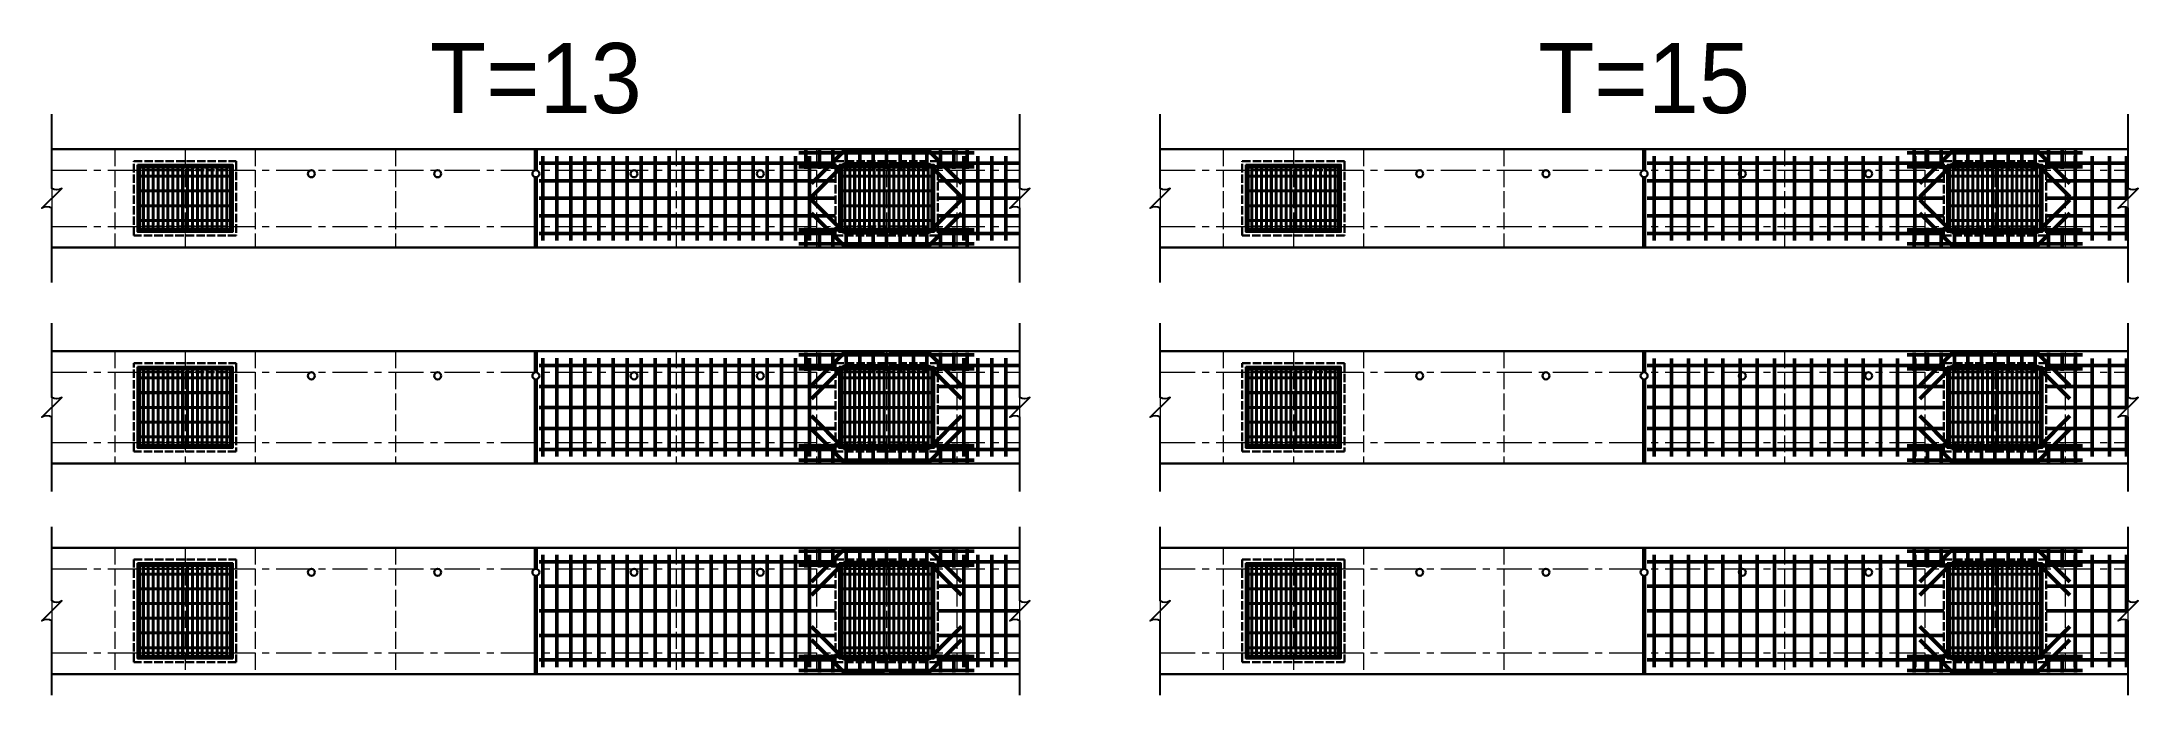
# Model space of a CAD drawing. Extents: x -4891 to 4829, y -5666 to -3242.
# Drawn here: x 3335 to 4829, y -4103 to -3638 of the extents above; entities that cross this region are included whole.
import ezdxf

# ---------------------------------------------------------------- set-up
doc = ezdxf.new("R2010")
doc.units = 0
doc.header["$MEASUREMENT"] = 0
doc.linetypes.add('ACAD_ISO02W100', pattern=[15, 12, -3])
doc.linetypes.add('CENTERX2', pattern=[4, 2.5, -0.5, 0.5, -0.5])
for name, color, linetype, lineweight in [('一、1.基本-圖框', 7, 'Continuous', 20), ('二、1.繪圖-既有設施', 8, 'Continuous', 20), ('二、2.繪圖-施作項目', 181, 'Continuous', 30), ('二、5.繪圖-鋼筋', 60, 'Continuous', 50), ('二、6.繪圖-其他施作項目', 35, 'Continuous', 30)]:
    doc.layers.add(name, color=color, linetype=linetype, lineweight=lineweight)
doc.layers.add('一、4.基本-隱藏', color=9, linetype='ACAD_ISO02W100', lineweight=20, plot=False)
doc.layers.add('三、3.文字-註解文字', color=2, linetype='Continuous')
doc.styles.add('註解文字', font='MS PGothic.ttf', dxfattribs={"height": 5})
pattern_1 = [(45, (2231.5, -3545.8314), (-2.65165, 2.65165), []), (45, (2232.384, -3545.8314), (-2.65165, 2.65165), []), (45, (2233.2678, -3545.8314), (-2.65165, 2.65165), []), (45, (2234.1517, -3545.8314), (-2.65165, 2.65165), [])]
pattern_2 = [(45, (2116.5, -3689.8314), (-2.65165, 2.65165), []), (45, (2117.384, -3689.8314), (-2.65165, 2.65165), []), (45, (2118.2678, -3689.8314), (-2.65165, 2.65165), []), (45, (2119.1517, -3689.8314), (-2.65165, 2.65165), [])]
pattern_3 = [(45, (2001.5, -3829.8314), (-2.65165, 2.65165), []), (45, (2002.384, -3829.8314), (-2.65165, 2.65165), []), (45, (2003.2678, -3829.8314), (-2.65165, 2.65165), []), (45, (2004.1517, -3829.8314), (-2.65165, 2.65165), [])]
pattern_4 = [(45, (2731.5, -3545.8314), (-2.65165, 2.65165), []), (45, (2732.384, -3545.8314), (-2.65165, 2.65165), []), (45, (2733.2678, -3545.8314), (-2.65165, 2.65165), []), (45, (2734.1517, -3545.8314), (-2.65165, 2.65165), [])]
pattern_5 = [(45, (2616.5, -3689.8314), (-2.65165, 2.65165), []), (45, (2617.384, -3689.8314), (-2.65165, 2.65165), []), (45, (2618.2678, -3689.8314), (-2.65165, 2.65165), []), (45, (2619.1517, -3689.8314), (-2.65165, 2.65165), [])]
pattern_6 = [(45, (2501.5, -3829.8314), (-2.65165, 2.65165), []), (45, (2502.384, -3829.8314), (-2.65165, 2.65165), []), (45, (2503.2678, -3829.8314), (-2.65165, 2.65165), []), (45, (2504.1517, -3829.8314), (-2.65165, 2.65165), [])]
pattern_7 = [(45, (3021.5, -3545.8314), (-2.65165, 2.65165), []), (45, (3022.384, -3545.8314), (-2.65165, 2.65165), []), (45, (3023.2678, -3545.8314), (-2.65165, 2.65165), []), (45, (3024.1517, -3545.8314), (-2.65165, 2.65165), [])]
pattern_8 = [(45, (2906.5, -3689.8314), (-2.65165, 2.65165), []), (45, (2907.384, -3689.8314), (-2.65165, 2.65165), []), (45, (2908.2678, -3689.8314), (-2.65165, 2.65165), []), (45, (2909.1517, -3689.8314), (-2.65165, 2.65165), [])]
pattern_9 = [(45, (2791.5, -3829.8314), (-2.65165, 2.65165), []), (45, (2792.384, -3829.8314), (-2.65165, 2.65165), []), (45, (2793.2678, -3829.8314), (-2.65165, 2.65165), []), (45, (2794.1517, -3829.8314), (-2.65165, 2.65165), [])]
pattern_10 = [(45, (3521.5, -3545.8314), (-2.65165, 2.65165), []), (45, (3522.384, -3545.8314), (-2.65165, 2.65165), []), (45, (3523.2678, -3545.8314), (-2.65165, 2.65165), []), (45, (3524.1517, -3545.8314), (-2.65165, 2.65165), [])]
pattern_11 = [(45, (3406.5, -3689.8314), (-2.65165, 2.65165), []), (45, (3407.384, -3689.8314), (-2.65165, 2.65165), []), (45, (3408.2678, -3689.8314), (-2.65165, 2.65165), []), (45, (3409.1517, -3689.8314), (-2.65165, 2.65165), [])]
pattern_12 = [(45, (3291.5, -3829.8314), (-2.65165, 2.65165), []), (45, (3292.384, -3829.8314), (-2.65165, 2.65165), []), (45, (3293.2678, -3829.8314), (-2.65165, 2.65165), []), (45, (3294.1517, -3829.8314), (-2.65165, 2.65165), [])]

msp = doc.modelspace()

# ---------------------------------------------------------------- texts
at = {"layer": '三、3.文字-註解文字', "char_height": 50, "attachment_point": 8, "style": '註解文字'}
for s, insert in [('{\\fMS PGothic|b0|i0|c128|p34;T=13}', (3686.861, -3689.486)), ('{\\fMS PGothic|b0|i0|c128|p34;T=15}', (4476.861, -3689.486))]:
    msp.add_mtext_dynamic_manual_height_columns(s, width=517.09185, gutter_width=25, heights=[0], dxfattribs=dict(at, insert=insert))

# ---------------------------------------------------------------- hatches: boundary and pattern name
at = {"layer": '二、6.繪圖-其他施作項目'}
h = msp.add_hatch(color=256, dxfattribs=at)
h.dxf.hatch_style = 1
h.paths.add_polyline_path([(3402.961, -3725.586), (3402.961, -3773.386), (3470.761, -3773.386), (3470.761, -3725.586)])
h.paths.add_polyline_path([(3403.861, -3726.486), (3469.861, -3726.486), (3469.861, -3772.486), (3403.861, -3772.486)], flags=16)
h.paths.add_polyline_path([(3406.861, -3729.486), (3466.861, -3729.486), (3466.861, -3769.486), (3406.861, -3769.486)], flags=0)
h = msp.add_hatch(dxfattribs=at)
h.set_pattern_fill('ANSI34', color=256, scale=5)
h.set_pattern_definition(pattern_1)
h.paths.add_polyline_path([(3468.861, -3733.486), (3404.861, -3733.486), (3404.861, -3733.986), (3468.861, -3733.986)])
h = msp.add_hatch(color=256, dxfattribs=at)
h.dxf.hatch_style = 1
h.paths.add_polyline_path([(3902.961, -3725.586), (3902.961, -3773.386), (3970.761, -3773.386), (3970.761, -3725.586)])
h.paths.add_polyline_path([(3903.861, -3726.486), (3969.861, -3726.486), (3969.861, -3772.486), (3903.861, -3772.486)], flags=16)
h.paths.add_polyline_path([(3906.861, -3729.486), (3966.861, -3729.486), (3966.861, -3769.486), (3906.861, -3769.486)], flags=0)
h = msp.add_hatch(dxfattribs=at)
h.set_pattern_fill('ANSI34', color=256, scale=5)
h.set_pattern_definition(pattern_4)
h.paths.add_polyline_path([(3968.861, -3733.486), (3904.861, -3733.486), (3904.861, -3733.986), (3968.861, -3733.986)])
h = msp.add_hatch(color=256, dxfattribs=at)
h.dxf.hatch_style = 1
h.paths.add_polyline_path([(4192.961, -3725.586), (4192.961, -3773.386), (4260.761, -3773.386), (4260.761, -3725.586)])
h.paths.add_polyline_path([(4193.861, -3726.486), (4259.861, -3726.486), (4259.861, -3772.486), (4193.861, -3772.486)], flags=16)
h.paths.add_polyline_path([(4196.861, -3729.486), (4256.861, -3729.486), (4256.861, -3769.486), (4196.861, -3769.486)], flags=0)
h = msp.add_hatch(dxfattribs=at)
h.set_pattern_fill('ANSI34', color=256, scale=5)
h.set_pattern_definition(pattern_7)
h.paths.add_polyline_path([(4258.861, -3733.486), (4194.861, -3733.486), (4194.861, -3733.986), (4258.861, -3733.986)])
h = msp.add_hatch(color=256, dxfattribs=at)
h.dxf.hatch_style = 1
h.paths.add_polyline_path([(4692.961, -3725.586), (4692.961, -3773.386), (4760.761, -3773.386), (4760.761, -3725.586)])
h.paths.add_polyline_path([(4693.861, -3726.486), (4759.861, -3726.486), (4759.861, -3772.486), (4693.861, -3772.486)], flags=16)
h.paths.add_polyline_path([(4696.861, -3729.486), (4756.861, -3729.486), (4756.861, -3769.486), (4696.861, -3769.486)], flags=0)
h = msp.add_hatch(dxfattribs=at)
h.set_pattern_fill('ANSI34', color=256, scale=5)
h.set_pattern_definition(pattern_10)
h.paths.add_polyline_path([(4758.861, -3733.486), (4694.861, -3733.486), (4694.861, -3733.986), (4758.861, -3733.986)])
h = msp.add_hatch(dxfattribs=at)
h.set_pattern_fill('ANSI34', color=256, scale=5)
h.set_pattern_definition(pattern_1)
h.paths.add_polyline_path([(3468.861, -3743.986), (3404.861, -3743.986), (3404.861, -3744.486), (3468.861, -3744.486)])
h = msp.add_hatch(dxfattribs=at)
h.set_pattern_fill('ANSI34', color=256, scale=5)
h.set_pattern_definition(pattern_4)
h.paths.add_polyline_path([(3968.861, -3743.986), (3904.861, -3743.986), (3904.861, -3744.486), (3968.861, -3744.486)])
h = msp.add_hatch(dxfattribs=at)
h.set_pattern_fill('ANSI34', color=256, scale=5)
h.set_pattern_definition(pattern_7)
h.paths.add_polyline_path([(4258.861, -3743.986), (4194.861, -3743.986), (4194.861, -3744.486), (4258.861, -3744.486)])
h = msp.add_hatch(dxfattribs=at)
h.set_pattern_fill('ANSI34', color=256, scale=5)
h.set_pattern_definition(pattern_10)
h.paths.add_polyline_path([(4758.861, -3743.986), (4694.861, -3743.986), (4694.861, -3744.486), (4758.861, -3744.486)])
h = msp.add_hatch(dxfattribs=at)
h.set_pattern_fill('ANSI34', color=256, scale=5)
h.set_pattern_definition(pattern_1)
h.paths.add_polyline_path([(3468.861, -3754.486), (3404.861, -3754.486), (3404.861, -3754.986), (3468.861, -3754.986)])
h = msp.add_hatch(dxfattribs=at)
h.set_pattern_fill('ANSI34', color=256, scale=5)
h.set_pattern_definition(pattern_1)
h.paths.add_polyline_path([(3468.861, -3764.986), (3404.861, -3764.986), (3404.861, -3765.486), (3468.861, -3765.486)])
h = msp.add_hatch(dxfattribs=at)
h.set_pattern_fill('ANSI34', color=256, scale=5)
h.set_pattern_definition(pattern_4)
h.paths.add_polyline_path([(3968.861, -3754.486), (3904.861, -3754.486), (3904.861, -3754.986), (3968.861, -3754.986)])
h = msp.add_hatch(dxfattribs=at)
h.set_pattern_fill('ANSI34', color=256, scale=5)
h.set_pattern_definition(pattern_4)
h.paths.add_polyline_path([(3968.861, -3764.986), (3904.861, -3764.986), (3904.861, -3765.486), (3968.861, -3765.486)])
h = msp.add_hatch(dxfattribs=at)
h.set_pattern_fill('ANSI34', color=256, scale=5)
h.set_pattern_definition(pattern_7)
h.paths.add_polyline_path([(4258.861, -3754.486), (4194.861, -3754.486), (4194.861, -3754.986), (4258.861, -3754.986)])
h = msp.add_hatch(dxfattribs=at)
h.set_pattern_fill('ANSI34', color=256, scale=5)
h.set_pattern_definition(pattern_7)
h.paths.add_polyline_path([(4258.861, -3764.986), (4194.861, -3764.986), (4194.861, -3765.486), (4258.861, -3765.486)])
h = msp.add_hatch(dxfattribs=at)
h.set_pattern_fill('ANSI34', color=256, scale=5)
h.set_pattern_definition(pattern_10)
h.paths.add_polyline_path([(4758.861, -3754.486), (4694.861, -3754.486), (4694.861, -3754.986), (4758.861, -3754.986)])
h = msp.add_hatch(dxfattribs=at)
h.set_pattern_fill('ANSI34', color=256, scale=5)
h.set_pattern_definition(pattern_10)
h.paths.add_polyline_path([(4758.861, -3764.986), (4694.861, -3764.986), (4694.861, -3765.486), (4758.861, -3765.486)])
h = msp.add_hatch(color=256, dxfattribs=at)
h.dxf.hatch_style = 1
h.paths.add_polyline_path([(3402.961, -3927.386), (3470.761, -3927.386), (3470.761, -3869.586), (3402.961, -3869.586)])
h.paths.add_polyline_path([(3403.861, -3870.486), (3469.861, -3870.486), (3469.861, -3926.486), (3403.861, -3926.486)], flags=16)
h = msp.add_hatch(color=256, dxfattribs=at)
h.dxf.hatch_style = 1
h.paths.add_polyline_path([(3902.961, -3927.386), (3970.761, -3927.386), (3970.761, -3869.586), (3902.961, -3869.586)])
h.paths.add_polyline_path([(3903.861, -3870.486), (3969.861, -3870.486), (3969.861, -3926.486), (3903.861, -3926.486)], flags=16)
h = msp.add_hatch(color=256, dxfattribs=at)
h.dxf.hatch_style = 1
h.paths.add_polyline_path([(4192.961, -3927.386), (4260.761, -3927.386), (4260.761, -3869.586), (4192.961, -3869.586)])
h.paths.add_polyline_path([(4193.861, -3870.486), (4259.861, -3870.486), (4259.861, -3926.486), (4193.861, -3926.486)], flags=16)
h = msp.add_hatch(color=256, dxfattribs=at)
h.dxf.hatch_style = 1
h.paths.add_polyline_path([(4692.961, -3927.386), (4760.761, -3927.386), (4760.761, -3869.586), (4692.961, -3869.586)])
h.paths.add_polyline_path([(4693.861, -3870.486), (4759.861, -3870.486), (4759.861, -3926.486), (4693.861, -3926.486)], flags=16)
h = msp.add_hatch(dxfattribs=at)
h.set_pattern_fill('ANSI34', color=256, scale=5)
h.set_pattern_definition(pattern_2)
h.paths.add_polyline_path([(3468.861, -3877.236), (3404.861, -3877.236), (3404.861, -3877.736), (3468.861, -3877.736)])
h = msp.add_hatch(dxfattribs=at)
h.set_pattern_fill('ANSI34', color=256, scale=5)
h.set_pattern_definition(pattern_5)
h.paths.add_polyline_path([(3968.861, -3877.236), (3904.861, -3877.236), (3904.861, -3877.736), (3968.861, -3877.736)])
h = msp.add_hatch(dxfattribs=at)
h.set_pattern_fill('ANSI34', color=256, scale=5)
h.set_pattern_definition(pattern_8)
h.paths.add_polyline_path([(4258.861, -3877.236), (4194.861, -3877.236), (4194.861, -3877.736), (4258.861, -3877.736)])
h = msp.add_hatch(dxfattribs=at)
h.set_pattern_fill('ANSI34', color=256, scale=5)
h.set_pattern_definition(pattern_11)
h.paths.add_polyline_path([(4758.861, -3877.236), (4694.861, -3877.236), (4694.861, -3877.736), (4758.861, -3877.736)])
h = msp.add_hatch(dxfattribs=at)
h.set_pattern_fill('ANSI34', color=256, scale=5)
h.set_pattern_definition(pattern_2)
h.paths.add_polyline_path([(3468.861, -3887.736), (3404.861, -3887.736), (3404.861, -3888.236), (3468.861, -3888.236)])
h = msp.add_hatch(dxfattribs=at)
h.set_pattern_fill('ANSI34', color=256, scale=5)
h.set_pattern_definition(pattern_2)
h.paths.add_polyline_path([(3468.861, -3898.236), (3404.861, -3898.236), (3404.861, -3898.736), (3468.861, -3898.736)])
h = msp.add_hatch(dxfattribs=at)
h.set_pattern_fill('ANSI34', color=256, scale=5)
h.set_pattern_definition(pattern_5)
h.paths.add_polyline_path([(3968.861, -3887.736), (3904.861, -3887.736), (3904.861, -3888.236), (3968.861, -3888.236)])
h = msp.add_hatch(dxfattribs=at)
h.set_pattern_fill('ANSI34', color=256, scale=5)
h.set_pattern_definition(pattern_5)
h.paths.add_polyline_path([(3968.861, -3898.236), (3904.861, -3898.236), (3904.861, -3898.736), (3968.861, -3898.736)])
h = msp.add_hatch(dxfattribs=at)
h.set_pattern_fill('ANSI34', color=256, scale=5)
h.set_pattern_definition(pattern_8)
h.paths.add_polyline_path([(4258.861, -3887.736), (4194.861, -3887.736), (4194.861, -3888.236), (4258.861, -3888.236)])
h = msp.add_hatch(dxfattribs=at)
h.set_pattern_fill('ANSI34', color=256, scale=5)
h.set_pattern_definition(pattern_8)
h.paths.add_polyline_path([(4258.861, -3898.236), (4194.861, -3898.236), (4194.861, -3898.736), (4258.861, -3898.736)])
h = msp.add_hatch(dxfattribs=at)
h.set_pattern_fill('ANSI34', color=256, scale=5)
h.set_pattern_definition(pattern_11)
h.paths.add_polyline_path([(4758.861, -3887.736), (4694.861, -3887.736), (4694.861, -3888.236), (4758.861, -3888.236)])
h = msp.add_hatch(dxfattribs=at)
h.set_pattern_fill('ANSI34', color=256, scale=5)
h.set_pattern_definition(pattern_11)
h.paths.add_polyline_path([(4758.861, -3898.236), (4694.861, -3898.236), (4694.861, -3898.736), (4758.861, -3898.736)])
h = msp.add_hatch(dxfattribs=at)
h.set_pattern_fill('ANSI34', color=256, scale=5)
h.set_pattern_definition(pattern_2)
h.paths.add_polyline_path([(3468.861, -3908.736), (3404.861, -3908.736), (3404.861, -3909.236), (3468.861, -3909.236)])
h = msp.add_hatch(dxfattribs=at)
h.set_pattern_fill('ANSI34', color=256, scale=5)
h.set_pattern_definition(pattern_5)
h.paths.add_polyline_path([(3968.861, -3908.736), (3904.861, -3908.736), (3904.861, -3909.236), (3968.861, -3909.236)])
h = msp.add_hatch(dxfattribs=at)
h.set_pattern_fill('ANSI34', color=256, scale=5)
h.set_pattern_definition(pattern_8)
h.paths.add_polyline_path([(4258.861, -3908.736), (4194.861, -3908.736), (4194.861, -3909.236), (4258.861, -3909.236)])
h = msp.add_hatch(dxfattribs=at)
h.set_pattern_fill('ANSI34', color=256, scale=5)
h.set_pattern_definition(pattern_11)
h.paths.add_polyline_path([(4758.861, -3908.736), (4694.861, -3908.736), (4694.861, -3909.236), (4758.861, -3909.236)])
h = msp.add_hatch(dxfattribs=at)
h.set_pattern_fill('ANSI34', color=256, scale=5)
h.set_pattern_definition(pattern_2)
h.paths.add_polyline_path([(3468.861, -3919.236), (3404.861, -3919.236), (3404.861, -3919.736), (3468.861, -3919.736)])
h = msp.add_hatch(dxfattribs=at)
h.set_pattern_fill('ANSI34', color=256, scale=5)
h.set_pattern_definition(pattern_5)
h.paths.add_polyline_path([(3968.861, -3919.236), (3904.861, -3919.236), (3904.861, -3919.736), (3968.861, -3919.736)])
h = msp.add_hatch(dxfattribs=at)
h.set_pattern_fill('ANSI34', color=256, scale=5)
h.set_pattern_definition(pattern_8)
h.paths.add_polyline_path([(4258.861, -3919.236), (4194.861, -3919.236), (4194.861, -3919.736), (4258.861, -3919.736)])
h = msp.add_hatch(dxfattribs=at)
h.set_pattern_fill('ANSI34', color=256, scale=5)
h.set_pattern_definition(pattern_11)
h.paths.add_polyline_path([(4758.861, -3919.236), (4694.861, -3919.236), (4694.861, -3919.736), (4758.861, -3919.736)])
h = msp.add_hatch(color=256, dxfattribs=at)
h.dxf.hatch_style = 1
h.paths.add_polyline_path([(3402.961, -4077.386), (3470.761, -4077.386), (3470.761, -4009.586), (3402.961, -4009.586)])
h.paths.add_polyline_path([(3403.861, -4010.486), (3469.861, -4010.486), (3469.861, -4076.486), (3403.861, -4076.486)], flags=16)
h = msp.add_hatch(dxfattribs=at)
h.set_pattern_fill('ANSI34', color=256, scale=5)
h.set_pattern_definition(pattern_3)
h.paths.add_polyline_path([(3468.861, -4016.986), (3404.861, -4016.986), (3404.861, -4017.486), (3468.861, -4017.486)])
h = msp.add_hatch(color=256, dxfattribs=at)
h.dxf.hatch_style = 1
h.paths.add_polyline_path([(3902.961, -4077.386), (3970.761, -4077.386), (3970.761, -4009.586), (3902.961, -4009.586)])
h.paths.add_polyline_path([(3903.861, -4010.486), (3969.861, -4010.486), (3969.861, -4076.486), (3903.861, -4076.486)], flags=16)
h = msp.add_hatch(dxfattribs=at)
h.set_pattern_fill('ANSI34', color=256, scale=5)
h.set_pattern_definition(pattern_6)
h.paths.add_polyline_path([(3968.861, -4016.986), (3904.861, -4016.986), (3904.861, -4017.486), (3968.861, -4017.486)])
h = msp.add_hatch(color=256, dxfattribs=at)
h.dxf.hatch_style = 1
h.paths.add_polyline_path([(4192.961, -4077.386), (4260.761, -4077.386), (4260.761, -4009.586), (4192.961, -4009.586)])
h.paths.add_polyline_path([(4193.861, -4010.486), (4259.861, -4010.486), (4259.861, -4076.486), (4193.861, -4076.486)], flags=16)
h = msp.add_hatch(dxfattribs=at)
h.set_pattern_fill('ANSI34', color=256, scale=5)
h.set_pattern_definition(pattern_9)
h.paths.add_polyline_path([(4258.861, -4016.986), (4194.861, -4016.986), (4194.861, -4017.486), (4258.861, -4017.486)])
h = msp.add_hatch(color=256, dxfattribs=at)
h.dxf.hatch_style = 1
h.paths.add_polyline_path([(4692.961, -4077.386), (4760.761, -4077.386), (4760.761, -4009.586), (4692.961, -4009.586)])
h.paths.add_polyline_path([(4693.861, -4010.486), (4759.861, -4010.486), (4759.861, -4076.486), (4693.861, -4076.486)], flags=16)
h = msp.add_hatch(dxfattribs=at)
h.set_pattern_fill('ANSI34', color=256, scale=5)
h.set_pattern_definition(pattern_12)
h.paths.add_polyline_path([(4758.861, -4016.986), (4694.861, -4016.986), (4694.861, -4017.486), (4758.861, -4017.486)])
h = msp.add_hatch(dxfattribs=at)
h.set_pattern_fill('ANSI34', color=256, scale=5)
h.set_pattern_definition(pattern_3)
h.paths.add_polyline_path([(3468.861, -4027.486), (3404.861, -4027.486), (3404.861, -4027.986), (3468.861, -4027.986)])
h = msp.add_hatch(dxfattribs=at)
h.set_pattern_fill('ANSI34', color=256, scale=5)
h.set_pattern_definition(pattern_6)
h.paths.add_polyline_path([(3968.861, -4027.486), (3904.861, -4027.486), (3904.861, -4027.986), (3968.861, -4027.986)])
h = msp.add_hatch(dxfattribs=at)
h.set_pattern_fill('ANSI34', color=256, scale=5)
h.set_pattern_definition(pattern_9)
h.paths.add_polyline_path([(4258.861, -4027.486), (4194.861, -4027.486), (4194.861, -4027.986), (4258.861, -4027.986)])
h = msp.add_hatch(dxfattribs=at)
h.set_pattern_fill('ANSI34', color=256, scale=5)
h.set_pattern_definition(pattern_12)
h.paths.add_polyline_path([(4758.861, -4027.486), (4694.861, -4027.486), (4694.861, -4027.986), (4758.861, -4027.986)])
h = msp.add_hatch(dxfattribs=at)
h.set_pattern_fill('ANSI34', color=256, scale=5)
h.set_pattern_definition(pattern_3)
h.paths.add_polyline_path([(3468.861, -4037.986), (3404.861, -4037.986), (3404.861, -4038.486), (3468.861, -4038.486)])
h = msp.add_hatch(dxfattribs=at)
h.set_pattern_fill('ANSI34', color=256, scale=5)
h.set_pattern_definition(pattern_3)
h.paths.add_polyline_path([(3468.861, -4048.486), (3404.861, -4048.486), (3404.861, -4048.986), (3468.861, -4048.986)])
h = msp.add_hatch(dxfattribs=at)
h.set_pattern_fill('ANSI34', color=256, scale=5)
h.set_pattern_definition(pattern_6)
h.paths.add_polyline_path([(3968.861, -4037.986), (3904.861, -4037.986), (3904.861, -4038.486), (3968.861, -4038.486)])
h = msp.add_hatch(dxfattribs=at)
h.set_pattern_fill('ANSI34', color=256, scale=5)
h.set_pattern_definition(pattern_6)
h.paths.add_polyline_path([(3968.861, -4048.486), (3904.861, -4048.486), (3904.861, -4048.986), (3968.861, -4048.986)])
h = msp.add_hatch(dxfattribs=at)
h.set_pattern_fill('ANSI34', color=256, scale=5)
h.set_pattern_definition(pattern_9)
h.paths.add_polyline_path([(4258.861, -4037.986), (4194.861, -4037.986), (4194.861, -4038.486), (4258.861, -4038.486)])
h = msp.add_hatch(dxfattribs=at)
h.set_pattern_fill('ANSI34', color=256, scale=5)
h.set_pattern_definition(pattern_9)
h.paths.add_polyline_path([(4258.861, -4048.486), (4194.861, -4048.486), (4194.861, -4048.986), (4258.861, -4048.986)])
h = msp.add_hatch(dxfattribs=at)
h.set_pattern_fill('ANSI34', color=256, scale=5)
h.set_pattern_definition(pattern_12)
h.paths.add_polyline_path([(4758.861, -4037.986), (4694.861, -4037.986), (4694.861, -4038.486), (4758.861, -4038.486)])
h = msp.add_hatch(dxfattribs=at)
h.set_pattern_fill('ANSI34', color=256, scale=5)
h.set_pattern_definition(pattern_12)
h.paths.add_polyline_path([(4758.861, -4048.486), (4694.861, -4048.486), (4694.861, -4048.986), (4758.861, -4048.986)])
h = msp.add_hatch(dxfattribs=at)
h.set_pattern_fill('ANSI34', color=256, scale=5)
h.set_pattern_definition(pattern_3)
h.paths.add_polyline_path([(3468.861, -4058.986), (3404.861, -4058.986), (3404.861, -4059.486), (3468.861, -4059.486)])
h = msp.add_hatch(dxfattribs=at)
h.set_pattern_fill('ANSI34', color=256, scale=5)
h.set_pattern_definition(pattern_6)
h.paths.add_polyline_path([(3968.861, -4058.986), (3904.861, -4058.986), (3904.861, -4059.486), (3968.861, -4059.486)])
h = msp.add_hatch(dxfattribs=at)
h.set_pattern_fill('ANSI34', color=256, scale=5)
h.set_pattern_definition(pattern_9)
h.paths.add_polyline_path([(4258.861, -4058.986), (4194.861, -4058.986), (4194.861, -4059.486), (4258.861, -4059.486)])
h = msp.add_hatch(dxfattribs=at)
h.set_pattern_fill('ANSI34', color=256, scale=5)
h.set_pattern_definition(pattern_12)
h.paths.add_polyline_path([(4758.861, -4058.986), (4694.861, -4058.986), (4694.861, -4059.486), (4758.861, -4059.486)])
h = msp.add_hatch(dxfattribs=at)
h.set_pattern_fill('ANSI34', color=256, scale=5)
h.set_pattern_definition(pattern_3)
h.paths.add_polyline_path([(3468.861, -4069.486), (3404.861, -4069.486), (3404.861, -4069.986), (3468.861, -4069.986)])
h = msp.add_hatch(dxfattribs=at)
h.set_pattern_fill('ANSI34', color=256, scale=5)
h.set_pattern_definition(pattern_6)
h.paths.add_polyline_path([(3968.861, -4069.486), (3904.861, -4069.486), (3904.861, -4069.986), (3968.861, -4069.986)])
h = msp.add_hatch(dxfattribs=at)
h.set_pattern_fill('ANSI34', color=256, scale=5)
h.set_pattern_definition(pattern_9)
h.paths.add_polyline_path([(4258.861, -4069.486), (4194.861, -4069.486), (4194.861, -4069.986), (4258.861, -4069.986)])
h = msp.add_hatch(dxfattribs=at)
h.set_pattern_fill('ANSI34', color=256, scale=5)
h.set_pattern_definition(pattern_12)
h.paths.add_polyline_path([(4758.861, -4069.486), (4694.861, -4069.486), (4694.861, -4069.986), (4758.861, -4069.986)])

# ---------------------------------------------------------------- linework, layer by layer
at = {"layer": '一、1.基本-圖框', "linetype": 'Continuous'}
for points in [[(4031.861, -3714.486), (3341.861, -3714.486), (3341.861, -3784.486), (4031.861, -3784.486)], [(4821.861, -3714.486), (4131.861, -3714.486), (4131.861, -3784.486), (4821.861, -3784.486)], [(4031.861, -3858.486), (3341.861, -3858.486), (3341.861, -3938.486), (4031.861, -3938.486)], [(4821.861, -3858.486), (4131.861, -3858.486), (4131.861, -3938.486), (4821.861, -3938.486)], [(4031.861, -3998.486), (3341.861, -3998.486), (3341.861, -4088.486), (4031.861, -4088.486)], [(4821.861, -3998.486), (4131.861, -3998.486), (4131.861, -4088.486), (4821.861, -4088.486)]]:
    msp.add_lwpolyline(points, close=True, dxfattribs=at)
at = {"layer": '一、4.基本-隱藏'}
for points in [[(3386.861, -3714.486), (3386.861, -3784.486)], [(3436.861, -3714.486), (3436.861, -3784.486)], [(3486.861, -3714.486), (3486.861, -3784.486)], [(3586.861, -3714.486), (3586.861, -3784.486)], [(3786.861, -3714.486), (3786.861, -3784.486)], [(3886.861, -3714.486), (3886.861, -3784.486)], [(3936.861, -3714.486), (3936.861, -3784.486)], [(3986.861, -3714.486), (3986.861, -3784.486)], [(4176.861, -3714.486), (4176.861, -3784.486)], [(4226.861, -3714.486), (4226.861, -3784.486)], [(4276.861, -3714.486), (4276.861, -3784.486)], [(4376.861, -3714.486), (4376.861, -3784.486)], [(4576.861, -3714.486), (4576.861, -3784.486)], [(4676.861, -3714.486), (4676.861, -3784.486)], [(4726.861, -3714.486), (4726.861, -3784.486)], [(4776.861, -3714.486), (4776.861, -3784.486)], [(3386.861, -3858.486), (3386.861, -3938.486)], [(3436.861, -3858.486), (3436.861, -3938.486)], [(3486.861, -3858.486), (3486.861, -3938.486)], [(3586.861, -3858.486), (3586.861, -3938.486)], [(3786.861, -3858.486), (3786.861, -3938.486)], [(3886.861, -3858.486), (3886.861, -3938.486)], [(3936.861, -3858.486), (3936.861, -3938.486)], [(3986.861, -3858.486), (3986.861, -3938.486)], [(4176.861, -3858.486), (4176.861, -3938.486)], [(4226.861, -3858.486), (4226.861, -3938.486)], [(4276.861, -3858.486), (4276.861, -3938.486)], [(4376.861, -3858.486), (4376.861, -3938.486)], [(4576.861, -3858.486), (4576.861, -3938.486)], [(4676.861, -3858.486), (4676.861, -3938.486)], [(4726.861, -3858.486), (4726.861, -3938.486)], [(4776.861, -3858.486), (4776.861, -3938.486)], [(3386.861, -3998.486), (3386.861, -4088.486)], [(3436.861, -3998.486), (3436.861, -4088.486)], [(3486.861, -3998.486), (3486.861, -4088.486)], [(3586.861, -3998.486), (3586.861, -4088.486)], [(3786.861, -3998.486), (3786.861, -4088.486)], [(3886.861, -3998.486), (3886.861, -4088.486)], [(3936.861, -3998.486), (3936.861, -4088.486)], [(3986.861, -3998.486), (3986.861, -4088.486)], [(4176.861, -3998.486), (4176.861, -4088.486)], [(4226.861, -3998.486), (4226.861, -4088.486)], [(4276.861, -3998.486), (4276.861, -4088.486)], [(4376.861, -3998.486), (4376.861, -4088.486)], [(4576.861, -3998.486), (4576.861, -4088.486)], [(4676.861, -3998.486), (4676.861, -4088.486)], [(4726.861, -3998.486), (4726.861, -4088.486)], [(4776.861, -3998.486), (4776.861, -4088.486)]]:
    msp.add_lwpolyline(points, dxfattribs=at)
at = {"layer": '三、3.文字-註解文字'}
for points in [[(3341.861, -3809.486), (3341.861, -3756.557, 0.28284271), (3334.79, -3756.557), (3348.932, -3742.415, -0.28284271), (3341.861, -3742.415), (3341.861, -3689.486)], [(4031.861, -3809.486), (4031.861, -3756.557, 0.28284271), (4024.79, -3756.557), (4038.932, -3742.415, -0.28284271), (4031.861, -3742.415), (4031.861, -3689.486)], [(4131.861, -3809.486), (4131.861, -3756.557, 0.28284271), (4124.79, -3756.557), (4138.932, -3742.415, -0.28284271), (4131.861, -3742.415), (4131.861, -3689.486)], [(4821.861, -3809.486), (4821.861, -3756.557, 0.28284271), (4814.79, -3756.557), (4828.932, -3742.415, -0.28284271), (4821.861, -3742.415), (4821.861, -3689.486)], [(3341.861, -3958.486), (3341.861, -3905.557, 0.28284271), (3334.79, -3905.557), (3348.932, -3891.415, -0.28284271), (3341.861, -3891.415), (3341.861, -3838.486)], [(4031.861, -3958.486), (4031.861, -3905.557, 0.28284271), (4024.79, -3905.557), (4038.932, -3891.415, -0.28284271), (4031.861, -3891.415), (4031.861, -3838.486)], [(4131.861, -3958.486), (4131.861, -3905.557, 0.28284271), (4124.79, -3905.557), (4138.932, -3891.415, -0.28284271), (4131.861, -3891.415), (4131.861, -3838.486)], [(4821.861, -3958.486), (4821.861, -3905.557, 0.28284271), (4814.79, -3905.557), (4828.932, -3891.415, -0.28284271), (4821.861, -3891.415), (4821.861, -3838.486)], [(3341.861, -4103.486), (3341.861, -4050.557, 0.28284271), (3334.79, -4050.557), (3348.932, -4036.415, -0.28284271), (3341.861, -4036.415), (3341.861, -3983.486)], [(4031.861, -4103.486), (4031.861, -4050.557, 0.28284271), (4024.79, -4050.557), (4038.932, -4036.415, -0.28284271), (4031.861, -4036.415), (4031.861, -3983.486)], [(4131.861, -4103.486), (4131.861, -4050.557, 0.28284271), (4124.79, -4050.557), (4138.932, -4036.415, -0.28284271), (4131.861, -4036.415), (4131.861, -3983.486)], [(4821.861, -4103.486), (4821.861, -4050.557, 0.28284271), (4814.79, -4050.557), (4828.932, -4036.415, -0.28284271), (4821.861, -4036.415), (4821.861, -3983.486)]]:
    msp.add_lwpolyline(points, format="xyb", dxfattribs=at)
at = {"layer": '二、1.繪圖-既有設施', "linetype": 'CENTERX2', "ltscale": 10}
for points in [[(3341.861, -3729.486), (4031.861, -3729.486)], [(4131.861, -3729.486), (4821.861, -3729.486)], [(3341.861, -3769.486), (4031.861, -3769.486)], [(4131.861, -3769.486), (4821.861, -3769.486)], [(3341.861, -3873.486), (4031.861, -3873.486)], [(4131.861, -3873.486), (4821.861, -3873.486)], [(3341.861, -3923.486), (4031.861, -3923.486)], [(4131.861, -3923.486), (4821.861, -3923.486)], [(3341.861, -4013.486), (4031.861, -4013.486)], [(4131.861, -4013.486), (4821.861, -4013.486)], [(3341.861, -4073.486), (4031.861, -4073.486)], [(4131.861, -4073.486), (4821.861, -4073.486)]]:
    msp.add_lwpolyline(points, dxfattribs=at)
at = {"layer": '二、2.繪圖-施作項目', "linetype": 'Continuous'}
for points in [[(3341.861, -3714.486), (4031.861, -3714.486)], [(3686.111, -3714.486), (3686.111, -3729.601)], [(3687.611, -3714.486), (3687.611, -3729.601)], [(4131.861, -3714.486), (4821.861, -3714.486)], [(4476.111, -3714.486), (4476.111, -3729.601)], [(4477.611, -3714.486), (4477.611, -3729.601)], [(3686.111, -3734.371), (3686.111, -3784.486)], [(3687.611, -3734.371), (3687.611, -3784.486)], [(4476.111, -3734.371), (4476.111, -3784.486)], [(4477.611, -3734.371), (4477.611, -3784.486)], [(3341.861, -3784.486), (4031.861, -3784.486)], [(4131.861, -3784.486), (4821.861, -3784.486)], [(3341.861, -3858.486), (4031.861, -3858.486)], [(3686.111, -3858.486), (3686.111, -3873.601)], [(3687.611, -3858.486), (3687.611, -3873.601)], [(4131.861, -3858.486), (4821.861, -3858.486)], [(4476.111, -3858.486), (4476.111, -3873.601)], [(4477.611, -3858.486), (4477.611, -3873.601)], [(3686.111, -3878.371), (3686.111, -3938.486)], [(3687.611, -3878.371), (3687.611, -3938.486)], [(4476.111, -3878.371), (4476.111, -3938.486)], [(4477.611, -3878.371), (4477.611, -3938.486)], [(3341.861, -3938.486), (4031.861, -3938.486)], [(4131.861, -3938.486), (4821.861, -3938.486)], [(3341.861, -3998.486), (4031.861, -3998.486)], [(3686.111, -3998.486), (3686.111, -4013.601)], [(3687.611, -3998.486), (3687.611, -4013.601)], [(4131.861, -3998.486), (4821.861, -3998.486)], [(4476.111, -3998.486), (4476.111, -4013.601)], [(4477.611, -3998.486), (4477.611, -4013.601)], [(3686.111, -4018.371), (3686.111, -4088.486)], [(3687.611, -4018.371), (3687.611, -4088.486)], [(4476.111, -4018.371), (4476.111, -4088.486)], [(4477.611, -4018.371), (4477.611, -4088.486)], [(3341.861, -4088.486), (4031.861, -4088.486)], [(4131.861, -4088.486), (4821.861, -4088.486)]]:
    msp.add_lwpolyline(points, dxfattribs=at)
at = {"layer": '二、5.繪圖-鋼筋'}
for points in [[(3691.861, -3719.536), (3691.861, -3779.486)], [(3701.861, -3719.536), (3701.861, -3779.486)], [(3711.861, -3719.536), (3711.861, -3779.486)], [(3721.861, -3719.536), (3721.861, -3779.486)], [(3731.861, -3719.536), (3731.861, -3779.486)], [(3741.861, -3719.536), (3741.861, -3779.486)], [(3751.861, -3719.536), (3751.861, -3779.486)], [(3761.861, -3719.536), (3761.861, -3779.486)], [(3771.861, -3719.536), (3771.861, -3779.486)], [(3781.861, -3719.536), (3781.861, -3779.486)], [(3791.861, -3719.536), (3791.861, -3779.486)], [(3801.861, -3719.536), (3801.861, -3779.486)], [(3811.861, -3719.536), (3811.861, -3779.486)], [(3821.861, -3719.536), (3821.861, -3779.486)], [(3831.861, -3719.536), (3831.861, -3779.486)], [(3841.861, -3719.536), (3841.861, -3779.486)], [(3851.861, -3719.536), (3851.861, -3779.486)], [(3861.861, -3719.536), (3861.861, -3779.486)], [(3871.861, -3719.536), (3871.861, -3779.486)], [(3874.361, -3716.986), (3999.361, -3716.986)], [(3879.361, -3728.486), (3879.361, -3715.486)], [(3881.861, -3719.536), (3881.861, -3779.486)], [(3888.944, -3728.486), (3888.944, -3715.486)], [(3898.527, -3728.486), (3898.527, -3715.486)], [(3908.111, -3728.486), (3908.111, -3715.486)], [(3917.694, -3728.486), (3917.694, -3715.486)], [(3927.277, -3728.486), (3927.277, -3715.486)], [(3936.861, -3728.486), (3936.861, -3715.486)], [(3946.444, -3728.486), (3946.444, -3715.486)], [(3956.027, -3728.486), (3956.027, -3715.486)], [(3965.611, -3728.486), (3965.611, -3715.486)], [(3975.194, -3728.486), (3975.194, -3715.486)], [(3984.777, -3728.486), (3984.777, -3715.486)], [(3991.861, -3719.536), (3991.861, -3779.486)], [(3994.361, -3728.486), (3994.361, -3715.486)], [(4001.861, -3719.536), (4001.861, -3779.486)], [(4011.861, -3719.536), (4011.861, -3779.486)], [(4021.861, -3719.536), (4021.861, -3779.486)], [(4484.011, -3719.536), (4484.011, -3779.486)], [(4496.261, -3719.536), (4496.261, -3779.486)], [(4508.511, -3719.536), (4508.511, -3779.486)], [(4520.761, -3719.536), (4520.761, -3779.486)], [(4533.011, -3719.536), (4533.011, -3779.486)], [(4545.261, -3719.536), (4545.261, -3779.486)], [(4557.511, -3719.536), (4557.511, -3779.486)], [(4569.751, -3719.536), (4569.751, -3779.486)], [(4584.011, -3719.536), (4584.011, -3779.486)], [(4596.261, -3719.536), (4596.261, -3779.486)], [(4608.511, -3719.536), (4608.511, -3779.486)], [(4620.761, -3719.536), (4620.761, -3779.486)], [(4633.011, -3719.536), (4633.011, -3779.486)], [(4645.261, -3719.536), (4645.261, -3779.486)], [(4657.511, -3719.536), (4657.511, -3779.486)], [(4664.361, -3716.986), (4789.361, -3716.986)], [(4669.361, -3728.486), (4669.361, -3715.486)], [(4669.751, -3719.536), (4669.751, -3779.486)], [(4678.944, -3728.486), (4678.944, -3715.486)], [(4688.527, -3728.486), (4688.527, -3715.486)], [(4698.111, -3728.486), (4698.111, -3715.486)], [(4707.694, -3728.486), (4707.694, -3715.486)], [(4717.277, -3728.486), (4717.277, -3715.486)], [(4726.861, -3728.486), (4726.861, -3715.486)], [(4736.444, -3728.486), (4736.444, -3715.486)], [(4746.027, -3728.486), (4746.027, -3715.486)], [(4755.611, -3728.486), (4755.611, -3715.486)], [(4765.194, -3728.486), (4765.194, -3715.486)], [(4774.777, -3728.486), (4774.777, -3715.486)], [(4784.011, -3719.536), (4784.011, -3779.486)], [(4784.361, -3728.486), (4784.361, -3715.486)], [(4796.261, -3719.536), (4796.261, -3779.486)], [(4808.511, -3719.536), (4808.511, -3779.486)], [(4820.761, -3719.536), (4820.761, -3750.586)], [(3874.361, -3726.986), (3999.361, -3726.986)], [(4664.361, -3726.986), (4789.361, -3726.986)], [(4820.761, -3756.012), (4820.761, -3779.486)], [(3874.361, -3771.986), (3999.361, -3771.986)], [(3879.361, -3770.486), (3879.361, -3783.486)], [(3888.944, -3770.486), (3888.944, -3783.486)], [(3898.527, -3770.486), (3898.527, -3783.486)], [(3908.111, -3770.486), (3908.111, -3783.486)], [(3917.694, -3770.486), (3917.694, -3783.486)], [(3927.277, -3770.486), (3927.277, -3783.486)], [(3936.861, -3770.486), (3936.861, -3783.486)], [(3946.444, -3770.486), (3946.444, -3783.486)], [(3956.027, -3770.486), (3956.027, -3783.486)], [(3965.611, -3770.486), (3965.611, -3783.486)], [(3975.194, -3770.486), (3975.194, -3783.486)], [(3984.777, -3770.486), (3984.777, -3783.486)], [(3994.361, -3770.486), (3994.361, -3783.486)], [(4664.361, -3771.986), (4789.361, -3771.986)], [(4669.361, -3770.486), (4669.361, -3783.486)], [(4678.944, -3770.486), (4678.944, -3783.486)], [(4688.527, -3770.486), (4688.527, -3783.486)], [(4698.111, -3770.486), (4698.111, -3783.486)], [(4707.694, -3770.486), (4707.694, -3783.486)], [(4717.277, -3770.486), (4717.277, -3783.486)], [(4726.861, -3770.486), (4726.861, -3783.486)], [(4736.444, -3770.486), (4736.444, -3783.486)], [(4746.027, -3770.486), (4746.027, -3783.486)], [(4755.611, -3770.486), (4755.611, -3783.486)], [(4765.194, -3770.486), (4765.194, -3783.486)], [(4774.777, -3770.486), (4774.777, -3783.486)], [(4784.361, -3770.486), (4784.361, -3783.486)], [(3874.361, -3781.986), (3999.361, -3781.986)], [(4664.361, -3781.986), (4789.361, -3781.986)], [(3691.861, -3863.486), (3691.861, -3933.486)], [(3701.861, -3863.486), (3701.861, -3933.486)], [(3711.861, -3863.486), (3711.861, -3933.486)], [(3721.861, -3863.486), (3721.861, -3933.486)], [(3731.861, -3863.486), (3731.861, -3933.486)], [(3741.861, -3863.486), (3741.861, -3933.486)], [(3751.861, -3863.486), (3751.861, -3933.486)], [(3761.861, -3863.486), (3761.861, -3933.486)], [(3771.861, -3863.486), (3771.861, -3933.486)], [(3781.861, -3863.486), (3781.861, -3933.486)], [(3791.861, -3863.486), (3791.861, -3933.486)], [(3801.861, -3863.486), (3801.861, -3933.486)], [(3811.861, -3863.486), (3811.861, -3933.486)], [(3821.861, -3863.486), (3821.861, -3933.486)], [(3831.861, -3863.486), (3831.861, -3933.486)], [(3841.861, -3863.486), (3841.861, -3933.486)], [(3851.861, -3863.486), (3851.861, -3933.486)], [(3861.861, -3863.486), (3861.861, -3933.486)], [(3871.861, -3863.486), (3871.861, -3933.486)], [(3874.361, -3860.986), (3999.361, -3860.986)], [(3879.361, -3872.486), (3879.361, -3859.486)], [(3881.861, -3863.486), (3881.861, -3933.486)], [(3888.944, -3872.486), (3888.944, -3859.486)], [(3898.527, -3872.486), (3898.527, -3859.486)], [(3908.111, -3872.486), (3908.111, -3859.486)], [(3917.694, -3872.486), (3917.694, -3859.486)], [(3927.277, -3872.486), (3927.277, -3859.486)], [(3936.861, -3872.486), (3936.861, -3859.486)], [(3946.444, -3872.486), (3946.444, -3859.486)], [(3956.027, -3872.486), (3956.027, -3859.486)], [(3965.611, -3872.486), (3965.611, -3859.486)], [(3975.194, -3872.486), (3975.194, -3859.486)], [(3984.777, -3872.486), (3984.777, -3859.486)], [(3991.861, -3863.486), (3991.861, -3933.486)], [(3994.361, -3872.486), (3994.361, -3859.486)], [(4001.861, -3863.486), (4001.861, -3933.486)], [(4011.861, -3863.486), (4011.861, -3933.486)], [(4021.861, -3863.486), (4021.861, -3933.486)], [(4484.011, -3863.536), (4484.011, -3933.436)], [(4496.261, -3863.536), (4496.261, -3933.436)], [(4508.511, -3863.536), (4508.511, -3933.436)], [(4520.761, -3863.536), (4520.761, -3933.436)], [(4533.011, -3863.536), (4533.011, -3933.436)], [(4545.261, -3863.536), (4545.261, -3933.436)], [(4557.511, -3863.536), (4557.511, -3933.436)], [(4569.751, -3863.536), (4569.751, -3933.436)], [(4584.011, -3863.536), (4584.011, -3933.436)], [(4596.261, -3863.536), (4596.261, -3933.436)], [(4608.511, -3863.536), (4608.511, -3933.436)], [(4620.761, -3863.536), (4620.761, -3933.436)], [(4633.011, -3863.536), (4633.011, -3933.436)], [(4645.261, -3863.536), (4645.261, -3933.436)], [(4657.511, -3863.536), (4657.511, -3933.436)], [(4664.361, -3860.986), (4789.361, -3860.986)], [(4669.361, -3872.486), (4669.361, -3859.486)], [(4669.751, -3863.536), (4669.751, -3933.436)], [(4678.944, -3872.486), (4678.944, -3859.486)], [(4688.527, -3872.486), (4688.527, -3859.486)], [(4698.111, -3872.486), (4698.111, -3859.486)], [(4707.694, -3872.486), (4707.694, -3859.486)], [(4717.277, -3872.486), (4717.277, -3859.486)], [(4726.861, -3872.486), (4726.861, -3859.486)], [(4736.444, -3872.486), (4736.444, -3859.486)], [(4746.027, -3872.486), (4746.027, -3859.486)], [(4755.611, -3872.486), (4755.611, -3859.486)], [(4765.194, -3872.486), (4765.194, -3859.486)], [(4774.777, -3872.486), (4774.777, -3859.486)], [(4784.011, -3863.536), (4784.011, -3933.436)], [(4784.361, -3872.486), (4784.361, -3859.486)], [(4796.261, -3863.536), (4796.261, -3933.436)], [(4808.511, -3863.536), (4808.511, -3933.436)], [(4820.761, -3863.536), (4820.761, -3899.586)], [(3874.361, -3870.986), (3999.361, -3870.986)], [(4664.361, -3870.986), (4789.361, -3870.986)], [(4820.761, -3905.012), (4820.761, -3933.436)], [(3874.361, -3925.986), (3999.361, -3925.986)], [(3879.361, -3924.486), (3879.361, -3937.486)], [(3888.944, -3924.486), (3888.944, -3937.486)], [(3898.527, -3924.486), (3898.527, -3937.486)], [(3908.111, -3924.486), (3908.111, -3937.486)], [(3917.694, -3924.486), (3917.694, -3937.486)], [(3927.277, -3924.486), (3927.277, -3937.486)], [(3936.861, -3924.486), (3936.861, -3937.486)], [(3946.444, -3924.486), (3946.444, -3937.486)], [(3956.027, -3924.486), (3956.027, -3937.486)], [(3965.611, -3924.486), (3965.611, -3937.486)], [(3975.194, -3924.486), (3975.194, -3937.486)], [(3984.777, -3924.486), (3984.777, -3937.486)], [(3994.361, -3924.486), (3994.361, -3937.486)], [(4664.361, -3925.986), (4789.361, -3925.986)], [(4669.361, -3924.486), (4669.361, -3937.486)], [(4678.944, -3924.486), (4678.944, -3937.486)], [(4688.527, -3924.486), (4688.527, -3937.486)], [(4698.111, -3924.486), (4698.111, -3937.486)], [(4707.694, -3924.486), (4707.694, -3937.486)], [(4717.277, -3924.486), (4717.277, -3937.486)], [(4726.861, -3924.486), (4726.861, -3937.486)], [(4736.444, -3924.486), (4736.444, -3937.486)], [(4746.027, -3924.486), (4746.027, -3937.486)], [(4755.611, -3924.486), (4755.611, -3937.486)], [(4765.194, -3924.486), (4765.194, -3937.486)], [(4774.777, -3924.486), (4774.777, -3937.486)], [(4784.361, -3924.486), (4784.361, -3937.486)], [(3874.361, -3935.986), (3999.361, -3935.986)], [(4664.361, -3935.986), (4789.361, -3935.986)], [(3691.861, -4003.486), (3691.861, -4083.486)], [(3701.861, -4003.486), (3701.861, -4083.486)], [(3711.861, -4003.486), (3711.861, -4083.486)], [(3721.861, -4003.486), (3721.861, -4083.486)], [(3731.861, -4003.486), (3731.861, -4083.486)], [(3741.861, -4003.486), (3741.861, -4083.486)], [(3751.861, -4003.486), (3751.861, -4083.486)], [(3761.861, -4003.486), (3761.861, -4083.486)], [(3771.861, -4003.486), (3771.861, -4083.486)], [(3781.861, -4003.486), (3781.861, -4083.486)], [(3791.861, -4003.486), (3791.861, -4083.486)], [(3801.861, -4003.486), (3801.861, -4083.486)], [(3811.861, -4003.486), (3811.861, -4083.486)], [(3821.861, -4003.486), (3821.861, -4083.486)], [(3831.861, -4003.486), (3831.861, -4083.486)], [(3841.861, -4003.486), (3841.861, -4083.486)], [(3851.861, -4003.486), (3851.861, -4083.486)], [(3861.861, -4003.486), (3861.861, -4083.486)], [(3871.861, -4003.486), (3871.861, -4083.486)], [(3874.361, -4000.986), (3999.361, -4000.986)], [(3879.361, -4012.486), (3879.361, -3999.486)], [(3881.861, -4003.486), (3881.861, -4083.486)], [(3888.944, -4012.486), (3888.944, -3999.486)], [(3898.527, -4012.486), (3898.527, -3999.486)], [(3908.111, -4012.486), (3908.111, -3999.486)], [(3917.694, -4012.486), (3917.694, -3999.486)], [(3927.277, -4012.486), (3927.277, -3999.486)], [(3936.861, -4012.486), (3936.861, -3999.486)], [(3946.444, -4012.486), (3946.444, -3999.486)], [(3956.027, -4012.486), (3956.027, -3999.486)], [(3965.611, -4012.486), (3965.611, -3999.486)], [(3975.194, -4012.486), (3975.194, -3999.486)], [(3984.777, -4012.486), (3984.777, -3999.486)], [(3991.861, -4003.486), (3991.861, -4083.486)], [(3994.361, -4012.486), (3994.361, -3999.486)], [(4001.861, -4003.486), (4001.861, -4083.486)], [(4011.861, -4003.486), (4011.861, -4083.486)], [(4021.861, -4003.486), (4021.861, -4083.486)], [(4484.011, -4003.536), (4484.011, -4083.486)], [(4496.261, -4003.536), (4496.261, -4083.486)], [(4508.511, -4003.536), (4508.511, -4083.486)], [(4520.761, -4003.536), (4520.761, -4083.486)], [(4533.011, -4003.536), (4533.011, -4083.486)], [(4545.261, -4003.536), (4545.261, -4083.486)], [(4557.511, -4003.536), (4557.511, -4083.486)], [(4569.751, -4003.536), (4569.751, -4083.486)], [(4584.011, -4003.536), (4584.011, -4083.486)], [(4596.261, -4003.536), (4596.261, -4083.486)], [(4608.511, -4003.536), (4608.511, -4083.486)], [(4620.761, -4003.536), (4620.761, -4083.486)], [(4633.011, -4003.536), (4633.011, -4083.486)], [(4645.261, -4003.536), (4645.261, -4083.486)], [(4657.511, -4003.536), (4657.511, -4083.486)], [(4664.361, -4000.986), (4789.361, -4000.986)], [(4669.361, -4012.486), (4669.361, -3999.486)], [(4669.751, -4003.536), (4669.751, -4083.486)], [(4678.944, -4012.486), (4678.944, -3999.486)], [(4688.527, -4012.486), (4688.527, -3999.486)], [(4698.111, -4012.486), (4698.111, -3999.486)], [(4707.694, -4012.486), (4707.694, -3999.486)], [(4717.277, -4012.486), (4717.277, -3999.486)], [(4726.861, -4012.486), (4726.861, -3999.486)], [(4736.444, -4012.486), (4736.444, -3999.486)], [(4746.027, -4012.486), (4746.027, -3999.486)], [(4755.611, -4012.486), (4755.611, -3999.486)], [(4765.194, -4012.486), (4765.194, -3999.486)], [(4774.777, -4012.486), (4774.777, -3999.486)], [(4784.011, -4003.536), (4784.011, -4083.486)], [(4784.361, -4012.486), (4784.361, -3999.486)], [(4796.261, -4003.536), (4796.261, -4083.486)], [(4808.511, -4003.536), (4808.511, -4083.486)], [(4820.761, -4003.536), (4820.761, -4044.586)], [(3874.361, -4010.986), (3999.361, -4010.986)], [(4664.361, -4010.986), (4789.361, -4010.986)], [(4820.761, -4050.012), (4820.761, -4083.486)], [(3874.361, -4075.986), (3999.361, -4075.986)], [(3879.361, -4074.486), (3879.361, -4087.486)], [(3888.944, -4074.486), (3888.944, -4087.486)], [(3898.527, -4074.486), (3898.527, -4087.486)], [(3908.111, -4074.486), (3908.111, -4087.486)], [(3917.694, -4074.486), (3917.694, -4087.486)], [(3927.277, -4074.486), (3927.277, -4087.486)], [(3936.861, -4074.486), (3936.861, -4087.486)], [(3946.444, -4074.486), (3946.444, -4087.486)], [(3956.027, -4074.486), (3956.027, -4087.486)], [(3965.611, -4074.486), (3965.611, -4087.486)], [(3975.194, -4074.486), (3975.194, -4087.486)], [(3984.777, -4074.486), (3984.777, -4087.486)], [(3994.361, -4074.486), (3994.361, -4087.486)], [(4664.361, -4075.986), (4789.361, -4075.986)], [(4669.361, -4074.486), (4669.361, -4087.486)], [(4678.944, -4074.486), (4678.944, -4087.486)], [(4688.527, -4074.486), (4688.527, -4087.486)], [(4698.111, -4074.486), (4698.111, -4087.486)], [(4707.694, -4074.486), (4707.694, -4087.486)], [(4717.277, -4074.486), (4717.277, -4087.486)], [(4726.861, -4074.486), (4726.861, -4087.486)], [(4736.444, -4074.486), (4736.444, -4087.486)], [(4746.027, -4074.486), (4746.027, -4087.486)], [(4755.611, -4074.486), (4755.611, -4087.486)], [(4765.194, -4074.486), (4765.194, -4087.486)], [(4774.777, -4074.486), (4774.777, -4087.486)], [(4784.361, -4074.486), (4784.361, -4087.486)], [(3874.361, -4085.986), (3999.361, -4085.986)], [(4664.361, -4085.986), (4789.361, -4085.986)]]:
    msp.add_lwpolyline(points, dxfattribs=at)
for points in [[(3935.361, -3715.406), (3908.103, -3715.406, 0.19891237), (3905.982, -3716.284), (3883.361, -3738.906)], [(3938.361, -3715.406), (3965.618, -3715.406, -0.19891237), (3967.739, -3716.284), (3990.361, -3738.906)], [(4725.361, -3715.406), (4698.103, -3715.406, 0.19891237), (4695.982, -3716.284), (4673.361, -3738.906)], [(4728.361, -3715.406), (4755.618, -3715.406, -0.19891237), (4757.739, -3716.284), (4780.361, -3738.906)], [(3935.361, -3724.906), (3908.103, -3724.906, 0.19891237), (3905.982, -3725.784), (3883.361, -3748.406)], [(3938.361, -3724.906), (3965.618, -3724.906, -0.19891237), (3967.739, -3725.784), (3990.361, -3748.406)], [(4725.361, -3724.906), (4698.103, -3724.906, 0.19891237), (4695.982, -3725.784), (4673.361, -3748.406)], [(4728.361, -3724.906), (4755.618, -3724.906, -0.19891237), (4757.739, -3725.784), (4780.361, -3748.406)], [(3935.361, -3774.066), (3908.103, -3774.066, -0.19891237), (3905.982, -3773.187), (3883.361, -3750.566)], [(3935.361, -3783.566), (3908.103, -3783.566, -0.19891237), (3905.982, -3782.687), (3883.361, -3760.066)], [(3938.361, -3774.066), (3965.618, -3774.066, 0.19891237), (3967.739, -3773.187), (3990.361, -3750.566)], [(3938.361, -3783.566), (3965.618, -3783.566, 0.19891237), (3967.739, -3782.687), (3990.361, -3760.066)], [(4725.361, -3774.066), (4698.103, -3774.066, -0.19891237), (4695.982, -3773.187), (4673.361, -3750.566)], [(4725.361, -3783.566), (4698.103, -3783.566, -0.19891237), (4695.982, -3782.687), (4673.361, -3760.066)], [(4728.361, -3774.066), (4755.618, -3774.066, 0.19891237), (4757.739, -3773.187), (4780.361, -3750.566)], [(4728.361, -3783.566), (4755.618, -3783.566, 0.19891237), (4757.739, -3782.687), (4780.361, -3760.066)], [(3935.361, -3859.406), (3908.103, -3859.406, 0.19891237), (3905.982, -3860.284), (3883.361, -3882.906)], [(3935.361, -3868.906), (3908.103, -3868.906, 0.19891237), (3905.982, -3869.784), (3883.361, -3892.406)], [(3938.361, -3859.406), (3965.618, -3859.406, -0.19891237), (3967.739, -3860.284), (3990.361, -3882.906)], [(3938.361, -3868.906), (3965.618, -3868.906, -0.19891237), (3967.739, -3869.784), (3990.361, -3892.406)], [(4725.361, -3859.406), (4698.103, -3859.406, 0.19891237), (4695.982, -3860.284), (4673.361, -3882.906)], [(4725.361, -3868.906), (4698.103, -3868.906, 0.19891237), (4695.982, -3869.784), (4673.361, -3892.406)], [(4728.361, -3859.406), (4755.618, -3859.406, -0.19891237), (4757.739, -3860.284), (4780.361, -3882.906)], [(4728.361, -3868.906), (4755.618, -3868.906, -0.19891237), (4757.739, -3869.784), (4780.361, -3892.406)], [(3935.361, -3928.066), (3908.103, -3928.066, -0.19891237), (3905.982, -3927.187), (3883.361, -3904.566)], [(3935.361, -3937.566), (3908.103, -3937.566, -0.19891237), (3905.982, -3936.687), (3883.361, -3914.066)], [(3938.361, -3928.066), (3965.618, -3928.066, 0.19891237), (3967.739, -3927.187), (3990.361, -3904.566)], [(3938.361, -3937.566), (3965.618, -3937.566, 0.19891237), (3967.739, -3936.687), (3990.361, -3914.066)], [(4725.361, -3928.066), (4698.103, -3928.066, -0.19891237), (4695.982, -3927.187), (4673.361, -3904.566)], [(4725.361, -3937.566), (4698.103, -3937.566, -0.19891237), (4695.982, -3936.687), (4673.361, -3914.066)], [(4728.361, -3928.066), (4755.618, -3928.066, 0.19891237), (4757.739, -3927.187), (4780.361, -3904.566)], [(4728.361, -3937.566), (4755.618, -3937.566, 0.19891237), (4757.739, -3936.687), (4780.361, -3914.066)], [(3935.361, -3999.406), (3908.103, -3999.406, 0.19891237), (3905.982, -4000.284), (3883.361, -4022.906)], [(3938.361, -3999.406), (3965.618, -3999.406, -0.19891237), (3967.739, -4000.284), (3990.361, -4022.906)], [(4725.361, -3999.406), (4698.103, -3999.406, 0.19891237), (4695.982, -4000.284), (4673.361, -4022.906)], [(4728.361, -3999.406), (4755.618, -3999.406, -0.19891237), (4757.739, -4000.284), (4780.361, -4022.906)], [(3935.361, -4008.906), (3908.103, -4008.906, 0.19891237), (3905.982, -4009.784), (3883.361, -4032.406)], [(3938.361, -4008.906), (3965.618, -4008.906, -0.19891237), (3967.739, -4009.784), (3990.361, -4032.406)], [(4725.361, -4008.906), (4698.103, -4008.906, 0.19891237), (4695.982, -4009.784), (4673.361, -4032.406)], [(4728.361, -4008.906), (4755.618, -4008.906, -0.19891237), (4757.739, -4009.784), (4780.361, -4032.406)], [(3935.361, -4078.066), (3908.103, -4078.066, -0.19891237), (3905.982, -4077.187), (3883.361, -4054.566)], [(3935.361, -4087.566), (3908.103, -4087.566, -0.19891237), (3905.982, -4086.687), (3883.361, -4064.066)], [(3938.361, -4078.066), (3965.618, -4078.066, 0.19891237), (3967.739, -4077.187), (3990.361, -4054.566)], [(3938.361, -4087.566), (3965.618, -4087.566, 0.19891237), (3967.739, -4086.687), (3990.361, -4064.066)], [(4725.361, -4078.066), (4698.103, -4078.066, -0.19891237), (4695.982, -4077.187), (4673.361, -4054.566)], [(4725.361, -4087.566), (4698.103, -4087.566, -0.19891237), (4695.982, -4086.687), (4673.361, -4064.066)], [(4728.361, -4078.066), (4755.618, -4078.066, 0.19891237), (4757.739, -4077.187), (4780.361, -4054.566)], [(4728.361, -4087.566), (4755.618, -4087.566, 0.19891237), (4757.739, -4086.687), (4780.361, -4064.066)]]:
    msp.add_lwpolyline(points, format="xyb", dxfattribs=at)
at = {"layer": '二、5.繪圖-鋼筋', "linetype": 'Continuous'}
for points in [[(3689.111, -3724.486), (3900.361, -3724.486)], [(3973.361, -3724.486), (4031.861, -3724.486)], [(4479.111, -3724.486), (4690.361, -3724.486)], [(4763.361, -3724.486), (4821.861, -3724.486)], [(3689.111, -3736.986), (3900.361, -3736.986)], [(3689.111, -3749.486), (3900.361, -3749.486)], [(3973.361, -3736.986), (4031.861, -3736.986)], [(3973.361, -3749.486), (4031.861, -3749.486)], [(4479.111, -3736.986), (4690.361, -3736.986)], [(4479.111, -3749.486), (4690.361, -3749.486)], [(4763.361, -3736.986), (4821.861, -3736.986)], [(4763.361, -3749.486), (4821.861, -3749.486)], [(3689.111, -3761.986), (3900.361, -3761.986)], [(3973.361, -3761.986), (4031.861, -3761.986)], [(4479.111, -3761.986), (4690.361, -3761.986)], [(4763.361, -3761.986), (4821.861, -3761.986)], [(3689.111, -3774.486), (3900.361, -3774.486)], [(3973.361, -3774.486), (4031.861, -3774.486)], [(4479.111, -3774.486), (4690.361, -3774.486)], [(4763.361, -3774.486), (4821.861, -3774.486)], [(3689.111, -3868.523), (3900.361, -3868.523)], [(3973.361, -3868.523), (4031.861, -3868.523)], [(4479.111, -3868.523), (4690.361, -3868.523)], [(4763.361, -3868.523), (4821.861, -3868.523)], [(3689.111, -3883.486), (3900.361, -3883.486)], [(3973.361, -3883.486), (4031.861, -3883.486)], [(4479.111, -3883.486), (4690.361, -3883.486)], [(4763.361, -3883.486), (4821.861, -3883.486)], [(3689.111, -3898.448), (3900.361, -3898.448)], [(3973.361, -3898.448), (4031.861, -3898.448)], [(4479.111, -3898.448), (4690.361, -3898.448)], [(4763.361, -3898.448), (4821.861, -3898.448)], [(3689.111, -3913.411), (3900.361, -3913.411)], [(3973.361, -3913.411), (4031.861, -3913.411)], [(4479.111, -3913.411), (4690.361, -3913.411)], [(4763.361, -3913.411), (4821.861, -3913.411)], [(3689.111, -3928.448), (3900.361, -3928.448)], [(3973.361, -3928.448), (4031.861, -3928.448)], [(4479.111, -3928.448), (4690.361, -3928.448)], [(4763.361, -3928.448), (4821.861, -3928.448)], [(3689.111, -4008.486), (3900.361, -4008.486)], [(3973.361, -4008.486), (4031.861, -4008.486)], [(4479.111, -4008.486), (4690.361, -4008.486)], [(4763.361, -4008.486), (4821.861, -4008.486)], [(3689.111, -4025.986), (3900.361, -4025.986)], [(3973.361, -4025.986), (4031.861, -4025.986)], [(4479.111, -4025.986), (4690.361, -4025.986)], [(4763.361, -4025.986), (4821.861, -4025.986)], [(3689.111, -4043.486), (3900.361, -4043.486)], [(3973.361, -4043.486), (4031.861, -4043.486)], [(4479.111, -4043.486), (4690.361, -4043.486)], [(4763.361, -4043.486), (4821.861, -4043.486)], [(3689.111, -4060.986), (3900.361, -4060.986)], [(3973.361, -4060.986), (4031.861, -4060.986)], [(4479.111, -4060.986), (4690.361, -4060.986)], [(4763.361, -4060.986), (4821.861, -4060.986)], [(3689.111, -4078.486), (3900.361, -4078.486)], [(3973.361, -4078.486), (4031.861, -4078.486)], [(4479.111, -4078.486), (4690.361, -4078.486)], [(4763.361, -4078.486), (4821.861, -4078.486)]]:
    msp.add_lwpolyline(points, dxfattribs=at)
at = {"layer": '二、6.繪圖-其他施作項目', "linetype": 'ACAD_ISO02W100', "ltscale": 0.5}
for points in [[(3400.361, -3722.986), (3473.361, -3722.986), (3473.361, -3775.986), (3400.361, -3775.986)], [(3406.861, -3729.486), (3466.861, -3729.486), (3466.861, -3769.486), (3406.861, -3769.486)], [(3900.361, -3722.986), (3973.361, -3722.986), (3973.361, -3775.986), (3900.361, -3775.986)], [(3906.861, -3729.486), (3966.861, -3729.486), (3966.861, -3769.486), (3906.861, -3769.486)], [(4190.361, -3722.986), (4263.361, -3722.986), (4263.361, -3775.986), (4190.361, -3775.986)], [(4196.861, -3729.486), (4256.861, -3729.486), (4256.861, -3769.486), (4196.861, -3769.486)], [(4690.361, -3722.986), (4763.361, -3722.986), (4763.361, -3775.986), (4690.361, -3775.986)], [(4696.861, -3729.486), (4756.861, -3729.486), (4756.861, -3769.486), (4696.861, -3769.486)], [(3400.361, -3866.986), (3473.361, -3866.986), (3473.361, -3929.986), (3400.361, -3929.986)], [(3900.361, -3866.986), (3973.361, -3866.986), (3973.361, -3929.986), (3900.361, -3929.986)], [(4190.361, -3866.986), (4263.361, -3866.986), (4263.361, -3929.986), (4190.361, -3929.986)], [(4690.361, -3866.986), (4763.361, -3866.986), (4763.361, -3929.986), (4690.361, -3929.986)], [(3406.861, -3873.486), (3466.861, -3873.486), (3466.861, -3923.486), (3406.861, -3923.486)], [(3906.861, -3873.486), (3966.861, -3873.486), (3966.861, -3923.486), (3906.861, -3923.486)], [(4196.861, -3873.486), (4256.861, -3873.486), (4256.861, -3923.486), (4196.861, -3923.486)], [(4696.861, -3873.486), (4756.861, -3873.486), (4756.861, -3923.486), (4696.861, -3923.486)], [(3400.361, -4006.986), (3473.361, -4006.986), (3473.361, -4079.986), (3400.361, -4079.986)], [(3406.861, -4013.486), (3466.861, -4013.486), (3466.861, -4073.486), (3406.861, -4073.486)], [(3900.361, -4006.986), (3973.361, -4006.986), (3973.361, -4079.986), (3900.361, -4079.986)], [(3906.861, -4013.486), (3966.861, -4013.486), (3966.861, -4073.486), (3906.861, -4073.486)], [(4190.361, -4006.986), (4263.361, -4006.986), (4263.361, -4079.986), (4190.361, -4079.986)], [(4196.861, -4013.486), (4256.861, -4013.486), (4256.861, -4073.486), (4196.861, -4073.486)], [(4690.361, -4006.986), (4763.361, -4006.986), (4763.361, -4079.986), (4690.361, -4079.986)], [(4696.861, -4013.486), (4756.861, -4013.486), (4756.861, -4073.486), (4696.861, -4073.486)]]:
    msp.add_lwpolyline(points, close=True, dxfattribs=at)
at = {"layer": '二、6.繪圖-其他施作項目'}
for points in [[(3402.961, -3725.586), (3470.761, -3725.586), (3470.761, -3773.386), (3402.961, -3773.386)], [(3403.861, -3726.486), (3469.861, -3726.486), (3469.861, -3772.486), (3403.861, -3772.486)], [(3404.361, -3726.986), (3469.361, -3726.986), (3469.361, -3771.986), (3404.361, -3771.986)], [(3902.961, -3725.586), (3970.761, -3725.586), (3970.761, -3773.386), (3902.961, -3773.386)], [(3903.861, -3726.486), (3969.861, -3726.486), (3969.861, -3772.486), (3903.861, -3772.486)], [(3904.361, -3726.986), (3969.361, -3726.986), (3969.361, -3771.986), (3904.361, -3771.986)], [(4192.961, -3725.586), (4260.761, -3725.586), (4260.761, -3773.386), (4192.961, -3773.386)], [(4193.861, -3726.486), (4259.861, -3726.486), (4259.861, -3772.486), (4193.861, -3772.486)], [(4194.361, -3726.986), (4259.361, -3726.986), (4259.361, -3771.986), (4194.361, -3771.986)], [(4692.961, -3725.586), (4760.761, -3725.586), (4760.761, -3773.386), (4692.961, -3773.386)], [(4693.861, -3726.486), (4759.861, -3726.486), (4759.861, -3772.486), (4693.861, -3772.486)], [(4694.361, -3726.986), (4759.361, -3726.986), (4759.361, -3771.986), (4694.361, -3771.986)], [(3402.961, -3869.586), (3470.761, -3869.586), (3470.761, -3927.386), (3402.961, -3927.386)], [(3902.961, -3869.586), (3970.761, -3869.586), (3970.761, -3927.386), (3902.961, -3927.386)], [(4192.961, -3869.586), (4260.761, -3869.586), (4260.761, -3927.386), (4192.961, -3927.386)], [(4692.961, -3869.586), (4760.761, -3869.586), (4760.761, -3927.386), (4692.961, -3927.386)], [(3403.861, -3870.486), (3469.861, -3870.486), (3469.861, -3926.486), (3403.861, -3926.486)], [(3404.361, -3870.986), (3469.361, -3870.986), (3469.361, -3925.986), (3404.361, -3925.986)], [(3903.861, -3870.486), (3969.861, -3870.486), (3969.861, -3926.486), (3903.861, -3926.486)], [(3904.361, -3870.986), (3969.361, -3870.986), (3969.361, -3925.986), (3904.361, -3925.986)], [(4193.861, -3870.486), (4259.861, -3870.486), (4259.861, -3926.486), (4193.861, -3926.486)], [(4194.361, -3870.986), (4259.361, -3870.986), (4259.361, -3925.986), (4194.361, -3925.986)], [(4693.861, -3870.486), (4759.861, -3870.486), (4759.861, -3926.486), (4693.861, -3926.486)], [(4694.361, -3870.986), (4759.361, -3870.986), (4759.361, -3925.986), (4694.361, -3925.986)], [(3402.961, -4009.586), (3470.761, -4009.586), (3470.761, -4077.386), (3402.961, -4077.386)], [(3403.861, -4010.486), (3469.861, -4010.486), (3469.861, -4076.486), (3403.861, -4076.486)], [(3404.361, -4010.986), (3469.361, -4010.986), (3469.361, -4075.986), (3404.361, -4075.986)], [(3902.961, -4009.586), (3970.761, -4009.586), (3970.761, -4077.386), (3902.961, -4077.386)], [(3903.861, -4010.486), (3969.861, -4010.486), (3969.861, -4076.486), (3903.861, -4076.486)], [(3904.361, -4010.986), (3969.361, -4010.986), (3969.361, -4075.986), (3904.361, -4075.986)], [(4192.961, -4009.586), (4260.761, -4009.586), (4260.761, -4077.386), (4192.961, -4077.386)], [(4193.861, -4010.486), (4259.861, -4010.486), (4259.861, -4076.486), (4193.861, -4076.486)], [(4194.361, -4010.986), (4259.361, -4010.986), (4259.361, -4075.986), (4194.361, -4075.986)], [(4692.961, -4009.586), (4760.761, -4009.586), (4760.761, -4077.386), (4692.961, -4077.386)], [(4693.861, -4010.486), (4759.861, -4010.486), (4759.861, -4076.486), (4693.861, -4076.486)], [(4694.361, -4010.986), (4759.361, -4010.986), (4759.361, -4075.986), (4694.361, -4075.986)]]:
    msp.add_lwpolyline(points, close=True, dxfattribs=at)
for points in [[(3404.361, -3726.986), (3469.361, -3726.986)], [(3404.361, -3726.986), (3404.361, -3771.986)], [(3404.861, -3726.986), (3404.861, -3771.986)], [(3404.861, -3727.486), (3468.861, -3727.486)], [(3404.861, -3733.486), (3468.861, -3733.486)], [(3404.861, -3733.986), (3468.861, -3733.986)], [(3406.861, -3727.486), (3406.861, -3733.486)], [(3406.861, -3733.986), (3406.861, -3743.986)], [(3407.361, -3727.486), (3407.361, -3733.486)], [(3407.361, -3733.986), (3407.361, -3743.986)], [(3410.361, -3727.486), (3410.361, -3733.486)], [(3410.361, -3733.986), (3410.361, -3743.986)], [(3410.861, -3727.486), (3410.861, -3733.486)], [(3410.861, -3733.986), (3410.861, -3743.986)], [(3413.861, -3727.486), (3413.861, -3733.486)], [(3413.861, -3733.986), (3413.861, -3743.986)], [(3414.361, -3727.486), (3414.361, -3733.486)], [(3414.361, -3733.986), (3414.361, -3743.986)], [(3417.361, -3727.486), (3417.361, -3733.486)], [(3417.361, -3733.986), (3417.361, -3743.986)], [(3417.861, -3727.486), (3417.861, -3733.486)], [(3417.861, -3733.986), (3417.861, -3743.986)], [(3420.861, -3727.486), (3420.861, -3733.486)], [(3420.861, -3733.986), (3420.861, -3743.986)], [(3421.361, -3727.486), (3421.361, -3733.486)], [(3421.361, -3733.986), (3421.361, -3743.986)], [(3424.361, -3727.486), (3424.361, -3733.486)], [(3424.361, -3733.986), (3424.361, -3743.986)], [(3424.861, -3727.486), (3424.861, -3733.486)], [(3424.861, -3733.986), (3424.861, -3743.986)], [(3427.861, -3727.486), (3427.861, -3733.486)], [(3427.861, -3733.986), (3427.861, -3743.986)], [(3428.361, -3727.486), (3428.361, -3733.486)], [(3428.361, -3733.986), (3428.361, -3743.986)], [(3431.361, -3727.486), (3431.361, -3733.486)], [(3431.361, -3733.986), (3431.361, -3743.986)], [(3431.861, -3727.486), (3431.861, -3733.486)], [(3431.861, -3733.986), (3431.861, -3743.986)], [(3434.861, -3727.486), (3434.861, -3733.486)], [(3434.861, -3733.986), (3434.861, -3743.986)], [(3435.361, -3727.486), (3435.361, -3733.486)], [(3435.361, -3733.986), (3435.361, -3743.986)], [(3438.361, -3727.486), (3438.361, -3733.486)], [(3438.361, -3733.986), (3438.361, -3743.986)], [(3438.861, -3727.486), (3438.861, -3733.486)], [(3438.861, -3733.986), (3438.861, -3743.986)], [(3441.861, -3727.486), (3441.861, -3733.486)], [(3441.861, -3733.986), (3441.861, -3743.986)], [(3442.361, -3727.486), (3442.361, -3733.486)], [(3442.361, -3733.986), (3442.361, -3743.986)], [(3445.361, -3727.486), (3445.361, -3733.486)], [(3445.361, -3733.986), (3445.361, -3743.986)], [(3445.861, -3727.486), (3445.861, -3733.486)], [(3445.861, -3733.986), (3445.861, -3743.986)], [(3448.861, -3727.486), (3448.861, -3733.486)], [(3448.861, -3733.986), (3448.861, -3743.986)], [(3449.361, -3727.486), (3449.361, -3733.486)], [(3449.361, -3733.986), (3449.361, -3743.986)], [(3452.361, -3727.486), (3452.361, -3733.486)], [(3452.361, -3733.986), (3452.361, -3743.986)], [(3452.861, -3727.486), (3452.861, -3733.486)], [(3452.861, -3733.986), (3452.861, -3743.986)], [(3455.861, -3727.486), (3455.861, -3733.486)], [(3455.861, -3733.986), (3455.861, -3743.986)], [(3456.361, -3727.486), (3456.361, -3733.486)], [(3456.361, -3733.986), (3456.361, -3743.986)], [(3459.361, -3727.486), (3459.361, -3733.486)], [(3459.361, -3733.986), (3459.361, -3743.986)], [(3459.861, -3727.486), (3459.861, -3733.486)], [(3459.861, -3733.986), (3459.861, -3743.986)], [(3462.861, -3727.486), (3462.861, -3733.486)], [(3462.861, -3733.986), (3462.861, -3743.986)], [(3463.361, -3727.486), (3463.361, -3733.486)], [(3463.361, -3733.986), (3463.361, -3743.986)], [(3466.361, -3727.486), (3466.361, -3733.486)], [(3466.361, -3733.986), (3466.361, -3743.986)], [(3466.861, -3727.486), (3466.861, -3733.486)], [(3466.861, -3733.986), (3466.861, -3743.986)], [(3468.861, -3726.986), (3468.861, -3771.986)], [(3469.361, -3726.986), (3469.361, -3771.986)], [(3904.361, -3726.986), (3969.361, -3726.986)], [(3904.361, -3726.986), (3904.361, -3771.986)], [(3904.861, -3726.986), (3904.861, -3771.986)], [(3904.861, -3727.486), (3968.861, -3727.486)], [(3904.861, -3733.486), (3968.861, -3733.486)], [(3904.861, -3733.986), (3968.861, -3733.986)], [(3906.861, -3727.486), (3906.861, -3733.486)], [(3906.861, -3733.986), (3906.861, -3743.986)], [(3907.361, -3727.486), (3907.361, -3733.486)], [(3907.361, -3733.986), (3907.361, -3743.986)], [(3910.361, -3727.486), (3910.361, -3733.486)], [(3910.361, -3733.986), (3910.361, -3743.986)], [(3910.861, -3727.486), (3910.861, -3733.486)], [(3910.861, -3733.986), (3910.861, -3743.986)], [(3913.861, -3727.486), (3913.861, -3733.486)], [(3913.861, -3733.986), (3913.861, -3743.986)], [(3914.361, -3727.486), (3914.361, -3733.486)], [(3914.361, -3733.986), (3914.361, -3743.986)], [(3917.361, -3727.486), (3917.361, -3733.486)], [(3917.361, -3733.986), (3917.361, -3743.986)], [(3917.861, -3727.486), (3917.861, -3733.486)], [(3917.861, -3733.986), (3917.861, -3743.986)], [(3920.861, -3727.486), (3920.861, -3733.486)], [(3920.861, -3733.986), (3920.861, -3743.986)], [(3921.361, -3727.486), (3921.361, -3733.486)], [(3921.361, -3733.986), (3921.361, -3743.986)], [(3924.361, -3727.486), (3924.361, -3733.486)], [(3924.361, -3733.986), (3924.361, -3743.986)], [(3924.861, -3727.486), (3924.861, -3733.486)], [(3924.861, -3733.986), (3924.861, -3743.986)], [(3927.861, -3727.486), (3927.861, -3733.486)], [(3927.861, -3733.986), (3927.861, -3743.986)], [(3928.361, -3727.486), (3928.361, -3733.486)], [(3928.361, -3733.986), (3928.361, -3743.986)], [(3931.361, -3727.486), (3931.361, -3733.486)], [(3931.361, -3733.986), (3931.361, -3743.986)], [(3931.861, -3727.486), (3931.861, -3733.486)], [(3931.861, -3733.986), (3931.861, -3743.986)], [(3934.861, -3727.486), (3934.861, -3733.486)], [(3934.861, -3733.986), (3934.861, -3743.986)], [(3935.361, -3727.486), (3935.361, -3733.486)], [(3935.361, -3733.986), (3935.361, -3743.986)], [(3938.361, -3727.486), (3938.361, -3733.486)], [(3938.361, -3733.986), (3938.361, -3743.986)], [(3938.861, -3727.486), (3938.861, -3733.486)], [(3938.861, -3733.986), (3938.861, -3743.986)], [(3941.861, -3727.486), (3941.861, -3733.486)], [(3941.861, -3733.986), (3941.861, -3743.986)], [(3942.361, -3727.486), (3942.361, -3733.486)], [(3942.361, -3733.986), (3942.361, -3743.986)], [(3945.361, -3727.486), (3945.361, -3733.486)], [(3945.361, -3733.986), (3945.361, -3743.986)], [(3945.861, -3727.486), (3945.861, -3733.486)], [(3945.861, -3733.986), (3945.861, -3743.986)], [(3948.861, -3727.486), (3948.861, -3733.486)], [(3948.861, -3733.986), (3948.861, -3743.986)], [(3949.361, -3727.486), (3949.361, -3733.486)], [(3949.361, -3733.986), (3949.361, -3743.986)], [(3952.361, -3727.486), (3952.361, -3733.486)], [(3952.361, -3733.986), (3952.361, -3743.986)], [(3952.861, -3727.486), (3952.861, -3733.486)], [(3952.861, -3733.986), (3952.861, -3743.986)], [(3955.861, -3727.486), (3955.861, -3733.486)], [(3955.861, -3733.986), (3955.861, -3743.986)], [(3956.361, -3727.486), (3956.361, -3733.486)], [(3956.361, -3733.986), (3956.361, -3743.986)], [(3959.361, -3727.486), (3959.361, -3733.486)], [(3959.361, -3733.986), (3959.361, -3743.986)], [(3959.861, -3727.486), (3959.861, -3733.486)], [(3959.861, -3733.986), (3959.861, -3743.986)], [(3962.861, -3727.486), (3962.861, -3733.486)], [(3962.861, -3733.986), (3962.861, -3743.986)], [(3963.361, -3727.486), (3963.361, -3733.486)], [(3963.361, -3733.986), (3963.361, -3743.986)], [(3966.361, -3727.486), (3966.361, -3733.486)], [(3966.361, -3733.986), (3966.361, -3743.986)], [(3966.861, -3727.486), (3966.861, -3733.486)], [(3966.861, -3733.986), (3966.861, -3743.986)], [(3968.861, -3726.986), (3968.861, -3771.986)], [(3969.361, -3726.986), (3969.361, -3771.986)], [(4194.361, -3726.986), (4259.361, -3726.986)], [(4194.361, -3726.986), (4194.361, -3771.986)], [(4194.861, -3726.986), (4194.861, -3771.986)], [(4194.861, -3727.486), (4258.861, -3727.486)], [(4194.861, -3733.486), (4258.861, -3733.486)], [(4194.861, -3733.986), (4258.861, -3733.986)], [(4196.861, -3727.486), (4196.861, -3733.486)], [(4196.861, -3733.986), (4196.861, -3743.986)], [(4197.361, -3727.486), (4197.361, -3733.486)], [(4197.361, -3733.986), (4197.361, -3743.986)], [(4200.361, -3727.486), (4200.361, -3733.486)], [(4200.361, -3733.986), (4200.361, -3743.986)], [(4200.861, -3727.486), (4200.861, -3733.486)], [(4200.861, -3733.986), (4200.861, -3743.986)], [(4203.861, -3727.486), (4203.861, -3733.486)], [(4203.861, -3733.986), (4203.861, -3743.986)], [(4204.361, -3727.486), (4204.361, -3733.486)], [(4204.361, -3733.986), (4204.361, -3743.986)], [(4207.361, -3727.486), (4207.361, -3733.486)], [(4207.361, -3733.986), (4207.361, -3743.986)], [(4207.861, -3727.486), (4207.861, -3733.486)], [(4207.861, -3733.986), (4207.861, -3743.986)], [(4210.861, -3727.486), (4210.861, -3733.486)], [(4210.861, -3733.986), (4210.861, -3743.986)], [(4211.361, -3727.486), (4211.361, -3733.486)], [(4211.361, -3733.986), (4211.361, -3743.986)], [(4214.361, -3727.486), (4214.361, -3733.486)], [(4214.361, -3733.986), (4214.361, -3743.986)], [(4214.861, -3727.486), (4214.861, -3733.486)], [(4214.861, -3733.986), (4214.861, -3743.986)], [(4217.861, -3727.486), (4217.861, -3733.486)], [(4217.861, -3733.986), (4217.861, -3743.986)], [(4218.361, -3727.486), (4218.361, -3733.486)], [(4218.361, -3733.986), (4218.361, -3743.986)], [(4221.361, -3727.486), (4221.361, -3733.486)], [(4221.361, -3733.986), (4221.361, -3743.986)], [(4221.861, -3727.486), (4221.861, -3733.486)], [(4221.861, -3733.986), (4221.861, -3743.986)], [(4224.861, -3727.486), (4224.861, -3733.486)], [(4224.861, -3733.986), (4224.861, -3743.986)], [(4225.361, -3727.486), (4225.361, -3733.486)], [(4225.361, -3733.986), (4225.361, -3743.986)], [(4228.361, -3727.486), (4228.361, -3733.486)], [(4228.361, -3733.986), (4228.361, -3743.986)], [(4228.861, -3727.486), (4228.861, -3733.486)], [(4228.861, -3733.986), (4228.861, -3743.986)], [(4231.861, -3727.486), (4231.861, -3733.486)], [(4231.861, -3733.986), (4231.861, -3743.986)], [(4232.361, -3727.486), (4232.361, -3733.486)], [(4232.361, -3733.986), (4232.361, -3743.986)], [(4235.361, -3727.486), (4235.361, -3733.486)], [(4235.361, -3733.986), (4235.361, -3743.986)], [(4235.861, -3727.486), (4235.861, -3733.486)], [(4235.861, -3733.986), (4235.861, -3743.986)], [(4238.861, -3727.486), (4238.861, -3733.486)], [(4238.861, -3733.986), (4238.861, -3743.986)], [(4239.361, -3727.486), (4239.361, -3733.486)], [(4239.361, -3733.986), (4239.361, -3743.986)], [(4242.361, -3727.486), (4242.361, -3733.486)], [(4242.361, -3733.986), (4242.361, -3743.986)], [(4242.861, -3727.486), (4242.861, -3733.486)], [(4242.861, -3733.986), (4242.861, -3743.986)], [(4245.861, -3727.486), (4245.861, -3733.486)], [(4245.861, -3733.986), (4245.861, -3743.986)], [(4246.361, -3727.486), (4246.361, -3733.486)], [(4246.361, -3733.986), (4246.361, -3743.986)], [(4249.361, -3727.486), (4249.361, -3733.486)], [(4249.361, -3733.986), (4249.361, -3743.986)], [(4249.861, -3727.486), (4249.861, -3733.486)], [(4249.861, -3733.986), (4249.861, -3743.986)], [(4252.861, -3727.486), (4252.861, -3733.486)], [(4252.861, -3733.986), (4252.861, -3743.986)], [(4253.361, -3727.486), (4253.361, -3733.486)], [(4253.361, -3733.986), (4253.361, -3743.986)], [(4256.361, -3727.486), (4256.361, -3733.486)], [(4256.361, -3733.986), (4256.361, -3743.986)], [(4256.861, -3727.486), (4256.861, -3733.486)], [(4256.861, -3733.986), (4256.861, -3743.986)], [(4258.861, -3726.986), (4258.861, -3771.986)], [(4259.361, -3726.986), (4259.361, -3771.986)], [(4694.361, -3726.986), (4759.361, -3726.986)], [(4694.361, -3726.986), (4694.361, -3771.986)], [(4694.861, -3726.986), (4694.861, -3771.986)], [(4694.861, -3727.486), (4758.861, -3727.486)], [(4694.861, -3733.486), (4758.861, -3733.486)], [(4694.861, -3733.986), (4758.861, -3733.986)], [(4696.861, -3727.486), (4696.861, -3733.486)], [(4696.861, -3733.986), (4696.861, -3743.986)], [(4697.361, -3727.486), (4697.361, -3733.486)], [(4697.361, -3733.986), (4697.361, -3743.986)], [(4700.361, -3727.486), (4700.361, -3733.486)], [(4700.361, -3733.986), (4700.361, -3743.986)], [(4700.861, -3727.486), (4700.861, -3733.486)], [(4700.861, -3733.986), (4700.861, -3743.986)], [(4703.861, -3727.486), (4703.861, -3733.486)], [(4703.861, -3733.986), (4703.861, -3743.986)], [(4704.361, -3727.486), (4704.361, -3733.486)], [(4704.361, -3733.986), (4704.361, -3743.986)], [(4707.361, -3727.486), (4707.361, -3733.486)], [(4707.361, -3733.986), (4707.361, -3743.986)], [(4707.861, -3727.486), (4707.861, -3733.486)], [(4707.861, -3733.986), (4707.861, -3743.986)], [(4710.861, -3727.486), (4710.861, -3733.486)], [(4710.861, -3733.986), (4710.861, -3743.986)], [(4711.361, -3727.486), (4711.361, -3733.486)], [(4711.361, -3733.986), (4711.361, -3743.986)], [(4714.361, -3727.486), (4714.361, -3733.486)], [(4714.361, -3733.986), (4714.361, -3743.986)], [(4714.861, -3727.486), (4714.861, -3733.486)], [(4714.861, -3733.986), (4714.861, -3743.986)], [(4717.861, -3727.486), (4717.861, -3733.486)], [(4717.861, -3733.986), (4717.861, -3743.986)], [(4718.361, -3727.486), (4718.361, -3733.486)], [(4718.361, -3733.986), (4718.361, -3743.986)], [(4721.361, -3727.486), (4721.361, -3733.486)], [(4721.361, -3733.986), (4721.361, -3743.986)], [(4721.861, -3727.486), (4721.861, -3733.486)], [(4721.861, -3733.986), (4721.861, -3743.986)], [(4724.861, -3727.486), (4724.861, -3733.486)], [(4724.861, -3733.986), (4724.861, -3743.986)], [(4725.361, -3727.486), (4725.361, -3733.486)], [(4725.361, -3733.986), (4725.361, -3743.986)], [(4728.361, -3727.486), (4728.361, -3733.486)], [(4728.361, -3733.986), (4728.361, -3743.986)], [(4728.861, -3727.486), (4728.861, -3733.486)], [(4728.861, -3733.986), (4728.861, -3743.986)], [(4731.861, -3727.486), (4731.861, -3733.486)], [(4731.861, -3733.986), (4731.861, -3743.986)], [(4732.361, -3727.486), (4732.361, -3733.486)], [(4732.361, -3733.986), (4732.361, -3743.986)], [(4735.361, -3727.486), (4735.361, -3733.486)], [(4735.361, -3733.986), (4735.361, -3743.986)], [(4735.861, -3727.486), (4735.861, -3733.486)], [(4735.861, -3733.986), (4735.861, -3743.986)], [(4738.861, -3727.486), (4738.861, -3733.486)], [(4738.861, -3733.986), (4738.861, -3743.986)], [(4739.361, -3727.486), (4739.361, -3733.486)], [(4739.361, -3733.986), (4739.361, -3743.986)], [(4742.361, -3727.486), (4742.361, -3733.486)], [(4742.361, -3733.986), (4742.361, -3743.986)], [(4742.861, -3727.486), (4742.861, -3733.486)], [(4742.861, -3733.986), (4742.861, -3743.986)], [(4745.861, -3727.486), (4745.861, -3733.486)], [(4745.861, -3733.986), (4745.861, -3743.986)], [(4746.361, -3727.486), (4746.361, -3733.486)], [(4746.361, -3733.986), (4746.361, -3743.986)], [(4749.361, -3727.486), (4749.361, -3733.486)], [(4749.361, -3733.986), (4749.361, -3743.986)], [(4749.861, -3727.486), (4749.861, -3733.486)], [(4749.861, -3733.986), (4749.861, -3743.986)], [(4752.861, -3727.486), (4752.861, -3733.486)], [(4752.861, -3733.986), (4752.861, -3743.986)], [(4753.361, -3727.486), (4753.361, -3733.486)], [(4753.361, -3733.986), (4753.361, -3743.986)], [(4756.361, -3727.486), (4756.361, -3733.486)], [(4756.361, -3733.986), (4756.361, -3743.986)], [(4756.861, -3727.486), (4756.861, -3733.486)], [(4756.861, -3733.986), (4756.861, -3743.986)], [(4758.861, -3726.986), (4758.861, -3771.986)], [(4759.361, -3726.986), (4759.361, -3771.986)], [(3404.861, -3743.986), (3468.861, -3743.986)], [(3404.861, -3744.486), (3468.861, -3744.486)], [(3406.861, -3744.486), (3406.861, -3754.486)], [(3407.361, -3744.486), (3407.361, -3754.486)], [(3410.361, -3744.486), (3410.361, -3754.486)], [(3410.861, -3744.486), (3410.861, -3754.486)], [(3413.861, -3744.486), (3413.861, -3754.486)], [(3414.361, -3744.486), (3414.361, -3754.486)], [(3417.361, -3744.486), (3417.361, -3754.486)], [(3417.861, -3744.486), (3417.861, -3754.486)], [(3420.861, -3744.486), (3420.861, -3754.486)], [(3421.361, -3744.486), (3421.361, -3754.486)], [(3424.361, -3744.486), (3424.361, -3754.486)], [(3424.861, -3744.486), (3424.861, -3754.486)], [(3427.861, -3744.486), (3427.861, -3754.486)], [(3428.361, -3744.486), (3428.361, -3754.486)], [(3431.361, -3744.486), (3431.361, -3754.486)], [(3431.861, -3744.486), (3431.861, -3754.486)], [(3434.861, -3744.486), (3434.861, -3754.486)], [(3435.361, -3744.486), (3435.361, -3754.486)], [(3438.361, -3744.486), (3438.361, -3754.486)], [(3438.861, -3744.486), (3438.861, -3754.486)], [(3441.861, -3744.486), (3441.861, -3754.486)], [(3442.361, -3744.486), (3442.361, -3754.486)], [(3445.361, -3744.486), (3445.361, -3754.486)], [(3445.861, -3744.486), (3445.861, -3754.486)], [(3448.861, -3744.486), (3448.861, -3754.486)], [(3449.361, -3744.486), (3449.361, -3754.486)], [(3452.361, -3744.486), (3452.361, -3754.486)], [(3452.861, -3744.486), (3452.861, -3754.486)], [(3455.861, -3744.486), (3455.861, -3754.486)], [(3456.361, -3744.486), (3456.361, -3754.486)], [(3459.361, -3744.486), (3459.361, -3754.486)], [(3459.861, -3744.486), (3459.861, -3754.486)], [(3462.861, -3744.486), (3462.861, -3754.486)], [(3463.361, -3744.486), (3463.361, -3754.486)], [(3466.361, -3744.486), (3466.361, -3754.486)], [(3466.861, -3744.486), (3466.861, -3754.486)], [(3904.861, -3743.986), (3968.861, -3743.986)], [(3904.861, -3744.486), (3968.861, -3744.486)], [(3906.861, -3744.486), (3906.861, -3754.486)], [(3907.361, -3744.486), (3907.361, -3754.486)], [(3910.361, -3744.486), (3910.361, -3754.486)], [(3910.861, -3744.486), (3910.861, -3754.486)], [(3913.861, -3744.486), (3913.861, -3754.486)], [(3914.361, -3744.486), (3914.361, -3754.486)], [(3917.361, -3744.486), (3917.361, -3754.486)], [(3917.861, -3744.486), (3917.861, -3754.486)], [(3920.861, -3744.486), (3920.861, -3754.486)], [(3921.361, -3744.486), (3921.361, -3754.486)], [(3924.361, -3744.486), (3924.361, -3754.486)], [(3924.861, -3744.486), (3924.861, -3754.486)], [(3927.861, -3744.486), (3927.861, -3754.486)], [(3928.361, -3744.486), (3928.361, -3754.486)], [(3931.361, -3744.486), (3931.361, -3754.486)], [(3931.861, -3744.486), (3931.861, -3754.486)], [(3934.861, -3744.486), (3934.861, -3754.486)], [(3935.361, -3744.486), (3935.361, -3754.486)], [(3938.361, -3744.486), (3938.361, -3754.486)], [(3938.861, -3744.486), (3938.861, -3754.486)], [(3941.861, -3744.486), (3941.861, -3754.486)], [(3942.361, -3744.486), (3942.361, -3754.486)], [(3945.361, -3744.486), (3945.361, -3754.486)], [(3945.861, -3744.486), (3945.861, -3754.486)], [(3948.861, -3744.486), (3948.861, -3754.486)], [(3949.361, -3744.486), (3949.361, -3754.486)], [(3952.361, -3744.486), (3952.361, -3754.486)], [(3952.861, -3744.486), (3952.861, -3754.486)], [(3955.861, -3744.486), (3955.861, -3754.486)], [(3956.361, -3744.486), (3956.361, -3754.486)], [(3959.361, -3744.486), (3959.361, -3754.486)], [(3959.861, -3744.486), (3959.861, -3754.486)], [(3962.861, -3744.486), (3962.861, -3754.486)], [(3963.361, -3744.486), (3963.361, -3754.486)], [(3966.361, -3744.486), (3966.361, -3754.486)], [(3966.861, -3744.486), (3966.861, -3754.486)], [(4194.861, -3743.986), (4258.861, -3743.986)], [(4194.861, -3744.486), (4258.861, -3744.486)], [(4196.861, -3744.486), (4196.861, -3754.486)], [(4197.361, -3744.486), (4197.361, -3754.486)], [(4200.361, -3744.486), (4200.361, -3754.486)], [(4200.861, -3744.486), (4200.861, -3754.486)], [(4203.861, -3744.486), (4203.861, -3754.486)], [(4204.361, -3744.486), (4204.361, -3754.486)], [(4207.361, -3744.486), (4207.361, -3754.486)], [(4207.861, -3744.486), (4207.861, -3754.486)], [(4210.861, -3744.486), (4210.861, -3754.486)], [(4211.361, -3744.486), (4211.361, -3754.486)], [(4214.361, -3744.486), (4214.361, -3754.486)], [(4214.861, -3744.486), (4214.861, -3754.486)], [(4217.861, -3744.486), (4217.861, -3754.486)], [(4218.361, -3744.486), (4218.361, -3754.486)], [(4221.361, -3744.486), (4221.361, -3754.486)], [(4221.861, -3744.486), (4221.861, -3754.486)], [(4224.861, -3744.486), (4224.861, -3754.486)], [(4225.361, -3744.486), (4225.361, -3754.486)], [(4228.361, -3744.486), (4228.361, -3754.486)], [(4228.861, -3744.486), (4228.861, -3754.486)], [(4231.861, -3744.486), (4231.861, -3754.486)], [(4232.361, -3744.486), (4232.361, -3754.486)], [(4235.361, -3744.486), (4235.361, -3754.486)], [(4235.861, -3744.486), (4235.861, -3754.486)], [(4238.861, -3744.486), (4238.861, -3754.486)], [(4239.361, -3744.486), (4239.361, -3754.486)], [(4242.361, -3744.486), (4242.361, -3754.486)], [(4242.861, -3744.486), (4242.861, -3754.486)], [(4245.861, -3744.486), (4245.861, -3754.486)], [(4246.361, -3744.486), (4246.361, -3754.486)], [(4249.361, -3744.486), (4249.361, -3754.486)], [(4249.861, -3744.486), (4249.861, -3754.486)], [(4252.861, -3744.486), (4252.861, -3754.486)], [(4253.361, -3744.486), (4253.361, -3754.486)], [(4256.361, -3744.486), (4256.361, -3754.486)], [(4256.861, -3744.486), (4256.861, -3754.486)], [(4694.861, -3743.986), (4758.861, -3743.986)], [(4694.861, -3744.486), (4758.861, -3744.486)], [(4696.861, -3744.486), (4696.861, -3754.486)], [(4697.361, -3744.486), (4697.361, -3754.486)], [(4700.361, -3744.486), (4700.361, -3754.486)], [(4700.861, -3744.486), (4700.861, -3754.486)], [(4703.861, -3744.486), (4703.861, -3754.486)], [(4704.361, -3744.486), (4704.361, -3754.486)], [(4707.361, -3744.486), (4707.361, -3754.486)], [(4707.861, -3744.486), (4707.861, -3754.486)], [(4710.861, -3744.486), (4710.861, -3754.486)], [(4711.361, -3744.486), (4711.361, -3754.486)], [(4714.361, -3744.486), (4714.361, -3754.486)], [(4714.861, -3744.486), (4714.861, -3754.486)], [(4717.861, -3744.486), (4717.861, -3754.486)], [(4718.361, -3744.486), (4718.361, -3754.486)], [(4721.361, -3744.486), (4721.361, -3754.486)], [(4721.861, -3744.486), (4721.861, -3754.486)], [(4724.861, -3744.486), (4724.861, -3754.486)], [(4725.361, -3744.486), (4725.361, -3754.486)], [(4728.361, -3744.486), (4728.361, -3754.486)], [(4728.861, -3744.486), (4728.861, -3754.486)], [(4731.861, -3744.486), (4731.861, -3754.486)], [(4732.361, -3744.486), (4732.361, -3754.486)], [(4735.361, -3744.486), (4735.361, -3754.486)], [(4735.861, -3744.486), (4735.861, -3754.486)], [(4738.861, -3744.486), (4738.861, -3754.486)], [(4739.361, -3744.486), (4739.361, -3754.486)], [(4742.361, -3744.486), (4742.361, -3754.486)], [(4742.861, -3744.486), (4742.861, -3754.486)], [(4745.861, -3744.486), (4745.861, -3754.486)], [(4746.361, -3744.486), (4746.361, -3754.486)], [(4749.361, -3744.486), (4749.361, -3754.486)], [(4749.861, -3744.486), (4749.861, -3754.486)], [(4752.861, -3744.486), (4752.861, -3754.486)], [(4753.361, -3744.486), (4753.361, -3754.486)], [(4756.361, -3744.486), (4756.361, -3754.486)], [(4756.861, -3744.486), (4756.861, -3754.486)], [(3404.861, -3754.486), (3468.861, -3754.486)], [(3404.861, -3754.986), (3468.861, -3754.986)], [(3404.861, -3764.986), (3468.861, -3764.986)], [(3406.861, -3754.986), (3406.861, -3764.986)], [(3407.361, -3754.986), (3407.361, -3764.986)], [(3410.361, -3754.986), (3410.361, -3764.986)], [(3410.861, -3754.986), (3410.861, -3764.986)], [(3413.861, -3754.986), (3413.861, -3764.986)], [(3414.361, -3754.986), (3414.361, -3764.986)], [(3417.361, -3754.986), (3417.361, -3764.986)], [(3417.861, -3754.986), (3417.861, -3764.986)], [(3420.861, -3754.986), (3420.861, -3764.986)], [(3421.361, -3754.986), (3421.361, -3764.986)], [(3424.361, -3754.986), (3424.361, -3764.986)], [(3424.861, -3754.986), (3424.861, -3764.986)], [(3427.861, -3754.986), (3427.861, -3764.986)], [(3428.361, -3754.986), (3428.361, -3764.986)], [(3431.361, -3754.986), (3431.361, -3764.986)], [(3431.861, -3754.986), (3431.861, -3764.986)], [(3434.861, -3754.986), (3434.861, -3764.986)], [(3435.361, -3754.986), (3435.361, -3764.986)], [(3438.361, -3754.986), (3438.361, -3764.986)], [(3438.861, -3754.986), (3438.861, -3764.986)], [(3441.861, -3754.986), (3441.861, -3764.986)], [(3442.361, -3754.986), (3442.361, -3764.986)], [(3445.361, -3754.986), (3445.361, -3764.986)], [(3445.861, -3754.986), (3445.861, -3764.986)], [(3448.861, -3754.986), (3448.861, -3764.986)], [(3449.361, -3754.986), (3449.361, -3764.986)], [(3452.361, -3754.986), (3452.361, -3764.986)], [(3452.861, -3754.986), (3452.861, -3764.986)], [(3455.861, -3754.986), (3455.861, -3764.986)], [(3456.361, -3754.986), (3456.361, -3764.986)], [(3459.361, -3754.986), (3459.361, -3764.986)], [(3459.861, -3754.986), (3459.861, -3764.986)], [(3462.861, -3754.986), (3462.861, -3764.986)], [(3463.361, -3754.986), (3463.361, -3764.986)], [(3466.361, -3754.986), (3466.361, -3764.986)], [(3466.861, -3754.986), (3466.861, -3764.986)], [(3904.861, -3754.486), (3968.861, -3754.486)], [(3904.861, -3754.986), (3968.861, -3754.986)], [(3904.861, -3764.986), (3968.861, -3764.986)], [(3906.861, -3754.986), (3906.861, -3764.986)], [(3907.361, -3754.986), (3907.361, -3764.986)], [(3910.361, -3754.986), (3910.361, -3764.986)], [(3910.861, -3754.986), (3910.861, -3764.986)], [(3913.861, -3754.986), (3913.861, -3764.986)], [(3914.361, -3754.986), (3914.361, -3764.986)], [(3917.361, -3754.986), (3917.361, -3764.986)], [(3917.861, -3754.986), (3917.861, -3764.986)], [(3920.861, -3754.986), (3920.861, -3764.986)], [(3921.361, -3754.986), (3921.361, -3764.986)], [(3924.361, -3754.986), (3924.361, -3764.986)], [(3924.861, -3754.986), (3924.861, -3764.986)], [(3927.861, -3754.986), (3927.861, -3764.986)], [(3928.361, -3754.986), (3928.361, -3764.986)], [(3931.361, -3754.986), (3931.361, -3764.986)], [(3931.861, -3754.986), (3931.861, -3764.986)], [(3934.861, -3754.986), (3934.861, -3764.986)], [(3935.361, -3754.986), (3935.361, -3764.986)], [(3938.361, -3754.986), (3938.361, -3764.986)], [(3938.861, -3754.986), (3938.861, -3764.986)], [(3941.861, -3754.986), (3941.861, -3764.986)], [(3942.361, -3754.986), (3942.361, -3764.986)], [(3945.361, -3754.986), (3945.361, -3764.986)], [(3945.861, -3754.986), (3945.861, -3764.986)], [(3948.861, -3754.986), (3948.861, -3764.986)], [(3949.361, -3754.986), (3949.361, -3764.986)], [(3952.361, -3754.986), (3952.361, -3764.986)], [(3952.861, -3754.986), (3952.861, -3764.986)], [(3955.861, -3754.986), (3955.861, -3764.986)], [(3956.361, -3754.986), (3956.361, -3764.986)], [(3959.361, -3754.986), (3959.361, -3764.986)], [(3959.861, -3754.986), (3959.861, -3764.986)], [(3962.861, -3754.986), (3962.861, -3764.986)], [(3963.361, -3754.986), (3963.361, -3764.986)], [(3966.361, -3754.986), (3966.361, -3764.986)], [(3966.861, -3754.986), (3966.861, -3764.986)], [(4194.861, -3754.486), (4258.861, -3754.486)], [(4194.861, -3754.986), (4258.861, -3754.986)], [(4194.861, -3764.986), (4258.861, -3764.986)], [(4196.861, -3754.986), (4196.861, -3764.986)], [(4197.361, -3754.986), (4197.361, -3764.986)], [(4200.361, -3754.986), (4200.361, -3764.986)], [(4200.861, -3754.986), (4200.861, -3764.986)], [(4203.861, -3754.986), (4203.861, -3764.986)], [(4204.361, -3754.986), (4204.361, -3764.986)], [(4207.361, -3754.986), (4207.361, -3764.986)], [(4207.861, -3754.986), (4207.861, -3764.986)], [(4210.861, -3754.986), (4210.861, -3764.986)], [(4211.361, -3754.986), (4211.361, -3764.986)], [(4214.361, -3754.986), (4214.361, -3764.986)], [(4214.861, -3754.986), (4214.861, -3764.986)], [(4217.861, -3754.986), (4217.861, -3764.986)], [(4218.361, -3754.986), (4218.361, -3764.986)], [(4221.361, -3754.986), (4221.361, -3764.986)], [(4221.861, -3754.986), (4221.861, -3764.986)], [(4224.861, -3754.986), (4224.861, -3764.986)], [(4225.361, -3754.986), (4225.361, -3764.986)], [(4228.361, -3754.986), (4228.361, -3764.986)], [(4228.861, -3754.986), (4228.861, -3764.986)], [(4231.861, -3754.986), (4231.861, -3764.986)], [(4232.361, -3754.986), (4232.361, -3764.986)], [(4235.361, -3754.986), (4235.361, -3764.986)], [(4235.861, -3754.986), (4235.861, -3764.986)], [(4238.861, -3754.986), (4238.861, -3764.986)], [(4239.361, -3754.986), (4239.361, -3764.986)], [(4242.361, -3754.986), (4242.361, -3764.986)], [(4242.861, -3754.986), (4242.861, -3764.986)], [(4245.861, -3754.986), (4245.861, -3764.986)], [(4246.361, -3754.986), (4246.361, -3764.986)], [(4249.361, -3754.986), (4249.361, -3764.986)], [(4249.861, -3754.986), (4249.861, -3764.986)], [(4252.861, -3754.986), (4252.861, -3764.986)], [(4253.361, -3754.986), (4253.361, -3764.986)], [(4256.361, -3754.986), (4256.361, -3764.986)], [(4256.861, -3754.986), (4256.861, -3764.986)], [(4694.861, -3754.486), (4758.861, -3754.486)], [(4694.861, -3754.986), (4758.861, -3754.986)], [(4694.861, -3764.986), (4758.861, -3764.986)], [(4696.861, -3754.986), (4696.861, -3764.986)], [(4697.361, -3754.986), (4697.361, -3764.986)], [(4700.361, -3754.986), (4700.361, -3764.986)], [(4700.861, -3754.986), (4700.861, -3764.986)], [(4703.861, -3754.986), (4703.861, -3764.986)], [(4704.361, -3754.986), (4704.361, -3764.986)], [(4707.361, -3754.986), (4707.361, -3764.986)], [(4707.861, -3754.986), (4707.861, -3764.986)], [(4710.861, -3754.986), (4710.861, -3764.986)], [(4711.361, -3754.986), (4711.361, -3764.986)], [(4714.361, -3754.986), (4714.361, -3764.986)], [(4714.861, -3754.986), (4714.861, -3764.986)], [(4717.861, -3754.986), (4717.861, -3764.986)], [(4718.361, -3754.986), (4718.361, -3764.986)], [(4721.361, -3754.986), (4721.361, -3764.986)], [(4721.861, -3754.986), (4721.861, -3764.986)], [(4724.861, -3754.986), (4724.861, -3764.986)], [(4725.361, -3754.986), (4725.361, -3764.986)], [(4728.361, -3754.986), (4728.361, -3764.986)], [(4728.861, -3754.986), (4728.861, -3764.986)], [(4731.861, -3754.986), (4731.861, -3764.986)], [(4732.361, -3754.986), (4732.361, -3764.986)], [(4735.361, -3754.986), (4735.361, -3764.986)], [(4735.861, -3754.986), (4735.861, -3764.986)], [(4738.861, -3754.986), (4738.861, -3764.986)], [(4739.361, -3754.986), (4739.361, -3764.986)], [(4742.361, -3754.986), (4742.361, -3764.986)], [(4742.861, -3754.986), (4742.861, -3764.986)], [(4745.861, -3754.986), (4745.861, -3764.986)], [(4746.361, -3754.986), (4746.361, -3764.986)], [(4749.361, -3754.986), (4749.361, -3764.986)], [(4749.861, -3754.986), (4749.861, -3764.986)], [(4752.861, -3754.986), (4752.861, -3764.986)], [(4753.361, -3754.986), (4753.361, -3764.986)], [(4756.361, -3754.986), (4756.361, -3764.986)], [(4756.861, -3754.986), (4756.861, -3764.986)], [(3404.361, -3771.986), (3469.361, -3771.986)], [(3404.861, -3765.486), (3468.861, -3765.486)], [(3404.861, -3771.486), (3468.861, -3771.486)], [(3406.861, -3765.486), (3406.861, -3771.486)], [(3407.361, -3765.486), (3407.361, -3771.486)], [(3410.361, -3765.486), (3410.361, -3771.486)], [(3410.861, -3765.486), (3410.861, -3771.486)], [(3413.861, -3765.486), (3413.861, -3771.486)], [(3414.361, -3765.486), (3414.361, -3771.486)], [(3417.361, -3765.486), (3417.361, -3771.486)], [(3417.861, -3765.486), (3417.861, -3771.486)], [(3420.861, -3765.486), (3420.861, -3771.486)], [(3421.361, -3765.486), (3421.361, -3771.486)], [(3424.361, -3765.486), (3424.361, -3771.486)], [(3424.861, -3765.486), (3424.861, -3771.486)], [(3427.861, -3765.486), (3427.861, -3771.486)], [(3428.361, -3765.486), (3428.361, -3771.486)], [(3431.361, -3765.486), (3431.361, -3771.486)], [(3431.861, -3765.486), (3431.861, -3771.486)], [(3434.861, -3765.486), (3434.861, -3771.486)], [(3435.361, -3765.486), (3435.361, -3771.486)], [(3438.361, -3765.486), (3438.361, -3771.486)], [(3438.861, -3765.486), (3438.861, -3771.486)], [(3441.861, -3765.486), (3441.861, -3771.486)], [(3442.361, -3765.486), (3442.361, -3771.486)], [(3445.361, -3765.486), (3445.361, -3771.486)], [(3445.861, -3765.486), (3445.861, -3771.486)], [(3448.861, -3765.486), (3448.861, -3771.486)], [(3449.361, -3765.486), (3449.361, -3771.486)], [(3452.361, -3765.486), (3452.361, -3771.486)], [(3452.861, -3765.486), (3452.861, -3771.486)], [(3455.861, -3765.486), (3455.861, -3771.486)], [(3456.361, -3765.486), (3456.361, -3771.486)], [(3459.361, -3765.486), (3459.361, -3771.486)], [(3459.861, -3765.486), (3459.861, -3771.486)], [(3462.861, -3765.486), (3462.861, -3771.486)], [(3463.361, -3765.486), (3463.361, -3771.486)], [(3466.361, -3765.486), (3466.361, -3771.486)], [(3466.861, -3765.486), (3466.861, -3771.486)], [(3904.361, -3771.986), (3969.361, -3771.986)], [(3904.861, -3765.486), (3968.861, -3765.486)], [(3904.861, -3771.486), (3968.861, -3771.486)], [(3906.861, -3765.486), (3906.861, -3771.486)], [(3907.361, -3765.486), (3907.361, -3771.486)], [(3910.361, -3765.486), (3910.361, -3771.486)], [(3910.861, -3765.486), (3910.861, -3771.486)], [(3913.861, -3765.486), (3913.861, -3771.486)], [(3914.361, -3765.486), (3914.361, -3771.486)], [(3917.361, -3765.486), (3917.361, -3771.486)], [(3917.861, -3765.486), (3917.861, -3771.486)], [(3920.861, -3765.486), (3920.861, -3771.486)], [(3921.361, -3765.486), (3921.361, -3771.486)], [(3924.361, -3765.486), (3924.361, -3771.486)], [(3924.861, -3765.486), (3924.861, -3771.486)], [(3927.861, -3765.486), (3927.861, -3771.486)], [(3928.361, -3765.486), (3928.361, -3771.486)], [(3931.361, -3765.486), (3931.361, -3771.486)], [(3931.861, -3765.486), (3931.861, -3771.486)], [(3934.861, -3765.486), (3934.861, -3771.486)], [(3935.361, -3765.486), (3935.361, -3771.486)], [(3938.361, -3765.486), (3938.361, -3771.486)], [(3938.861, -3765.486), (3938.861, -3771.486)], [(3941.861, -3765.486), (3941.861, -3771.486)], [(3942.361, -3765.486), (3942.361, -3771.486)], [(3945.361, -3765.486), (3945.361, -3771.486)], [(3945.861, -3765.486), (3945.861, -3771.486)], [(3948.861, -3765.486), (3948.861, -3771.486)], [(3949.361, -3765.486), (3949.361, -3771.486)], [(3952.361, -3765.486), (3952.361, -3771.486)], [(3952.861, -3765.486), (3952.861, -3771.486)], [(3955.861, -3765.486), (3955.861, -3771.486)], [(3956.361, -3765.486), (3956.361, -3771.486)], [(3959.361, -3765.486), (3959.361, -3771.486)], [(3959.861, -3765.486), (3959.861, -3771.486)], [(3962.861, -3765.486), (3962.861, -3771.486)], [(3963.361, -3765.486), (3963.361, -3771.486)], [(3966.361, -3765.486), (3966.361, -3771.486)], [(3966.861, -3765.486), (3966.861, -3771.486)], [(4194.361, -3771.986), (4259.361, -3771.986)], [(4194.861, -3765.486), (4258.861, -3765.486)], [(4194.861, -3771.486), (4258.861, -3771.486)], [(4196.861, -3765.486), (4196.861, -3771.486)], [(4197.361, -3765.486), (4197.361, -3771.486)], [(4200.361, -3765.486), (4200.361, -3771.486)], [(4200.861, -3765.486), (4200.861, -3771.486)], [(4203.861, -3765.486), (4203.861, -3771.486)], [(4204.361, -3765.486), (4204.361, -3771.486)], [(4207.361, -3765.486), (4207.361, -3771.486)], [(4207.861, -3765.486), (4207.861, -3771.486)], [(4210.861, -3765.486), (4210.861, -3771.486)], [(4211.361, -3765.486), (4211.361, -3771.486)], [(4214.361, -3765.486), (4214.361, -3771.486)], [(4214.861, -3765.486), (4214.861, -3771.486)], [(4217.861, -3765.486), (4217.861, -3771.486)], [(4218.361, -3765.486), (4218.361, -3771.486)], [(4221.361, -3765.486), (4221.361, -3771.486)], [(4221.861, -3765.486), (4221.861, -3771.486)], [(4224.861, -3765.486), (4224.861, -3771.486)], [(4225.361, -3765.486), (4225.361, -3771.486)], [(4228.361, -3765.486), (4228.361, -3771.486)], [(4228.861, -3765.486), (4228.861, -3771.486)], [(4231.861, -3765.486), (4231.861, -3771.486)], [(4232.361, -3765.486), (4232.361, -3771.486)], [(4235.361, -3765.486), (4235.361, -3771.486)], [(4235.861, -3765.486), (4235.861, -3771.486)], [(4238.861, -3765.486), (4238.861, -3771.486)], [(4239.361, -3765.486), (4239.361, -3771.486)], [(4242.361, -3765.486), (4242.361, -3771.486)], [(4242.861, -3765.486), (4242.861, -3771.486)], [(4245.861, -3765.486), (4245.861, -3771.486)], [(4246.361, -3765.486), (4246.361, -3771.486)], [(4249.361, -3765.486), (4249.361, -3771.486)], [(4249.861, -3765.486), (4249.861, -3771.486)], [(4252.861, -3765.486), (4252.861, -3771.486)], [(4253.361, -3765.486), (4253.361, -3771.486)], [(4256.361, -3765.486), (4256.361, -3771.486)], [(4256.861, -3765.486), (4256.861, -3771.486)], [(4694.361, -3771.986), (4759.361, -3771.986)], [(4694.861, -3765.486), (4758.861, -3765.486)], [(4694.861, -3771.486), (4758.861, -3771.486)], [(4696.861, -3765.486), (4696.861, -3771.486)], [(4697.361, -3765.486), (4697.361, -3771.486)], [(4700.361, -3765.486), (4700.361, -3771.486)], [(4700.861, -3765.486), (4700.861, -3771.486)], [(4703.861, -3765.486), (4703.861, -3771.486)], [(4704.361, -3765.486), (4704.361, -3771.486)], [(4707.361, -3765.486), (4707.361, -3771.486)], [(4707.861, -3765.486), (4707.861, -3771.486)], [(4710.861, -3765.486), (4710.861, -3771.486)], [(4711.361, -3765.486), (4711.361, -3771.486)], [(4714.361, -3765.486), (4714.361, -3771.486)], [(4714.861, -3765.486), (4714.861, -3771.486)], [(4717.861, -3765.486), (4717.861, -3771.486)], [(4718.361, -3765.486), (4718.361, -3771.486)], [(4721.361, -3765.486), (4721.361, -3771.486)], [(4721.861, -3765.486), (4721.861, -3771.486)], [(4724.861, -3765.486), (4724.861, -3771.486)], [(4725.361, -3765.486), (4725.361, -3771.486)], [(4728.361, -3765.486), (4728.361, -3771.486)], [(4728.861, -3765.486), (4728.861, -3771.486)], [(4731.861, -3765.486), (4731.861, -3771.486)], [(4732.361, -3765.486), (4732.361, -3771.486)], [(4735.361, -3765.486), (4735.361, -3771.486)], [(4735.861, -3765.486), (4735.861, -3771.486)], [(4738.861, -3765.486), (4738.861, -3771.486)], [(4739.361, -3765.486), (4739.361, -3771.486)], [(4742.361, -3765.486), (4742.361, -3771.486)], [(4742.861, -3765.486), (4742.861, -3771.486)], [(4745.861, -3765.486), (4745.861, -3771.486)], [(4746.361, -3765.486), (4746.361, -3771.486)], [(4749.361, -3765.486), (4749.361, -3771.486)], [(4749.861, -3765.486), (4749.861, -3771.486)], [(4752.861, -3765.486), (4752.861, -3771.486)], [(4753.361, -3765.486), (4753.361, -3771.486)], [(4756.361, -3765.486), (4756.361, -3771.486)], [(4756.861, -3765.486), (4756.861, -3771.486)], [(3404.361, -3870.986), (3469.361, -3870.986)], [(3404.361, -3870.986), (3404.361, -3925.986)], [(3404.861, -3870.986), (3404.861, -3925.986)], [(3404.861, -3871.486), (3468.861, -3871.486)], [(3404.861, -3877.236), (3468.861, -3877.236)], [(3404.861, -3877.736), (3468.861, -3877.736)], [(3406.861, -3871.486), (3406.861, -3877.236)], [(3406.861, -3877.736), (3406.861, -3887.736)], [(3407.361, -3871.486), (3407.361, -3877.236)], [(3407.361, -3877.736), (3407.361, -3887.736)], [(3410.361, -3871.486), (3410.361, -3877.236)], [(3410.361, -3877.736), (3410.361, -3887.736)], [(3410.861, -3871.486), (3410.861, -3877.236)], [(3410.861, -3877.736), (3410.861, -3887.736)], [(3413.861, -3871.486), (3413.861, -3877.236)], [(3413.861, -3877.736), (3413.861, -3887.736)], [(3414.361, -3871.486), (3414.361, -3877.236)], [(3414.361, -3877.736), (3414.361, -3887.736)], [(3417.361, -3871.486), (3417.361, -3877.236)], [(3417.361, -3877.736), (3417.361, -3887.736)], [(3417.861, -3871.486), (3417.861, -3877.236)], [(3417.861, -3877.736), (3417.861, -3887.736)], [(3420.861, -3871.486), (3420.861, -3877.236)], [(3420.861, -3877.736), (3420.861, -3887.736)], [(3421.361, -3871.486), (3421.361, -3877.236)], [(3421.361, -3877.736), (3421.361, -3887.736)], [(3424.361, -3871.486), (3424.361, -3877.236)], [(3424.361, -3877.736), (3424.361, -3887.736)], [(3424.861, -3871.486), (3424.861, -3877.236)], [(3424.861, -3877.736), (3424.861, -3887.736)], [(3427.861, -3871.486), (3427.861, -3877.236)], [(3427.861, -3877.736), (3427.861, -3887.736)], [(3428.361, -3871.486), (3428.361, -3877.236)], [(3428.361, -3877.736), (3428.361, -3887.736)], [(3431.361, -3871.486), (3431.361, -3877.236)], [(3431.361, -3877.736), (3431.361, -3887.736)], [(3431.861, -3871.486), (3431.861, -3877.236)], [(3431.861, -3877.736), (3431.861, -3887.736)], [(3434.861, -3871.486), (3434.861, -3877.236)], [(3434.861, -3877.736), (3434.861, -3887.736)], [(3435.361, -3871.486), (3435.361, -3877.236)], [(3435.361, -3877.736), (3435.361, -3887.736)], [(3438.361, -3871.486), (3438.361, -3877.236)], [(3438.361, -3877.736), (3438.361, -3887.736)], [(3438.861, -3871.486), (3438.861, -3877.236)], [(3438.861, -3877.736), (3438.861, -3887.736)], [(3441.861, -3871.486), (3441.861, -3877.236)], [(3441.861, -3877.736), (3441.861, -3887.736)], [(3442.361, -3871.486), (3442.361, -3877.236)], [(3442.361, -3877.736), (3442.361, -3887.736)], [(3445.361, -3871.486), (3445.361, -3877.236)], [(3445.361, -3877.736), (3445.361, -3887.736)], [(3445.861, -3871.486), (3445.861, -3877.236)], [(3445.861, -3877.736), (3445.861, -3887.736)], [(3448.861, -3871.486), (3448.861, -3877.236)], [(3448.861, -3877.736), (3448.861, -3887.736)], [(3449.361, -3871.486), (3449.361, -3877.236)], [(3449.361, -3877.736), (3449.361, -3887.736)], [(3452.361, -3871.486), (3452.361, -3877.236)], [(3452.361, -3877.736), (3452.361, -3887.736)], [(3452.861, -3871.486), (3452.861, -3877.236)], [(3452.861, -3877.736), (3452.861, -3887.736)], [(3455.861, -3871.486), (3455.861, -3877.236)], [(3455.861, -3877.736), (3455.861, -3887.736)], [(3456.361, -3871.486), (3456.361, -3877.236)], [(3456.361, -3877.736), (3456.361, -3887.736)], [(3459.361, -3871.486), (3459.361, -3877.236)], [(3459.361, -3877.736), (3459.361, -3887.736)], [(3459.861, -3871.486), (3459.861, -3877.236)], [(3459.861, -3877.736), (3459.861, -3887.736)], [(3462.861, -3871.486), (3462.861, -3877.236)], [(3462.861, -3877.736), (3462.861, -3887.736)], [(3463.361, -3871.486), (3463.361, -3877.236)], [(3463.361, -3877.736), (3463.361, -3887.736)], [(3466.361, -3871.486), (3466.361, -3877.236)], [(3466.361, -3877.736), (3466.361, -3887.736)], [(3466.861, -3871.486), (3466.861, -3877.236)], [(3466.861, -3877.736), (3466.861, -3887.736)], [(3468.861, -3870.986), (3468.861, -3925.986)], [(3469.361, -3870.986), (3469.361, -3925.986)], [(3904.361, -3870.986), (3969.361, -3870.986)], [(3904.361, -3870.986), (3904.361, -3925.986)], [(3904.861, -3870.986), (3904.861, -3925.986)], [(3904.861, -3871.486), (3968.861, -3871.486)], [(3904.861, -3877.236), (3968.861, -3877.236)], [(3904.861, -3877.736), (3968.861, -3877.736)], [(3906.861, -3871.486), (3906.861, -3877.236)], [(3906.861, -3877.736), (3906.861, -3887.736)], [(3907.361, -3871.486), (3907.361, -3877.236)], [(3907.361, -3877.736), (3907.361, -3887.736)], [(3910.361, -3871.486), (3910.361, -3877.236)], [(3910.361, -3877.736), (3910.361, -3887.736)], [(3910.861, -3871.486), (3910.861, -3877.236)], [(3910.861, -3877.736), (3910.861, -3887.736)], [(3913.861, -3871.486), (3913.861, -3877.236)], [(3913.861, -3877.736), (3913.861, -3887.736)], [(3914.361, -3871.486), (3914.361, -3877.236)], [(3914.361, -3877.736), (3914.361, -3887.736)], [(3917.361, -3871.486), (3917.361, -3877.236)], [(3917.361, -3877.736), (3917.361, -3887.736)], [(3917.861, -3871.486), (3917.861, -3877.236)], [(3917.861, -3877.736), (3917.861, -3887.736)], [(3920.861, -3871.486), (3920.861, -3877.236)], [(3920.861, -3877.736), (3920.861, -3887.736)], [(3921.361, -3871.486), (3921.361, -3877.236)], [(3921.361, -3877.736), (3921.361, -3887.736)], [(3924.361, -3871.486), (3924.361, -3877.236)], [(3924.361, -3877.736), (3924.361, -3887.736)], [(3924.861, -3871.486), (3924.861, -3877.236)], [(3924.861, -3877.736), (3924.861, -3887.736)], [(3927.861, -3871.486), (3927.861, -3877.236)], [(3927.861, -3877.736), (3927.861, -3887.736)], [(3928.361, -3871.486), (3928.361, -3877.236)], [(3928.361, -3877.736), (3928.361, -3887.736)], [(3931.361, -3871.486), (3931.361, -3877.236)], [(3931.361, -3877.736), (3931.361, -3887.736)], [(3931.861, -3871.486), (3931.861, -3877.236)], [(3931.861, -3877.736), (3931.861, -3887.736)], [(3934.861, -3871.486), (3934.861, -3877.236)], [(3934.861, -3877.736), (3934.861, -3887.736)], [(3935.361, -3871.486), (3935.361, -3877.236)], [(3935.361, -3877.736), (3935.361, -3887.736)], [(3938.361, -3871.486), (3938.361, -3877.236)], [(3938.361, -3877.736), (3938.361, -3887.736)], [(3938.861, -3871.486), (3938.861, -3877.236)], [(3938.861, -3877.736), (3938.861, -3887.736)], [(3941.861, -3871.486), (3941.861, -3877.236)], [(3941.861, -3877.736), (3941.861, -3887.736)], [(3942.361, -3871.486), (3942.361, -3877.236)], [(3942.361, -3877.736), (3942.361, -3887.736)], [(3945.361, -3871.486), (3945.361, -3877.236)], [(3945.361, -3877.736), (3945.361, -3887.736)], [(3945.861, -3871.486), (3945.861, -3877.236)], [(3945.861, -3877.736), (3945.861, -3887.736)], [(3948.861, -3871.486), (3948.861, -3877.236)], [(3948.861, -3877.736), (3948.861, -3887.736)], [(3949.361, -3871.486), (3949.361, -3877.236)], [(3949.361, -3877.736), (3949.361, -3887.736)], [(3952.361, -3871.486), (3952.361, -3877.236)], [(3952.361, -3877.736), (3952.361, -3887.736)], [(3952.861, -3871.486), (3952.861, -3877.236)], [(3952.861, -3877.736), (3952.861, -3887.736)], [(3955.861, -3871.486), (3955.861, -3877.236)], [(3955.861, -3877.736), (3955.861, -3887.736)], [(3956.361, -3871.486), (3956.361, -3877.236)], [(3956.361, -3877.736), (3956.361, -3887.736)], [(3959.361, -3871.486), (3959.361, -3877.236)], [(3959.361, -3877.736), (3959.361, -3887.736)], [(3959.861, -3871.486), (3959.861, -3877.236)], [(3959.861, -3877.736), (3959.861, -3887.736)], [(3962.861, -3871.486), (3962.861, -3877.236)], [(3962.861, -3877.736), (3962.861, -3887.736)], [(3963.361, -3871.486), (3963.361, -3877.236)], [(3963.361, -3877.736), (3963.361, -3887.736)], [(3966.361, -3871.486), (3966.361, -3877.236)], [(3966.361, -3877.736), (3966.361, -3887.736)], [(3966.861, -3871.486), (3966.861, -3877.236)], [(3966.861, -3877.736), (3966.861, -3887.736)], [(3968.861, -3870.986), (3968.861, -3925.986)], [(3969.361, -3870.986), (3969.361, -3925.986)], [(4194.361, -3870.986), (4259.361, -3870.986)], [(4194.361, -3870.986), (4194.361, -3925.986)], [(4194.861, -3870.986), (4194.861, -3925.986)], [(4194.861, -3871.486), (4258.861, -3871.486)], [(4194.861, -3877.236), (4258.861, -3877.236)], [(4194.861, -3877.736), (4258.861, -3877.736)], [(4196.861, -3871.486), (4196.861, -3877.236)], [(4196.861, -3877.736), (4196.861, -3887.736)], [(4197.361, -3871.486), (4197.361, -3877.236)], [(4197.361, -3877.736), (4197.361, -3887.736)], [(4200.361, -3871.486), (4200.361, -3877.236)], [(4200.361, -3877.736), (4200.361, -3887.736)], [(4200.861, -3871.486), (4200.861, -3877.236)], [(4200.861, -3877.736), (4200.861, -3887.736)], [(4203.861, -3871.486), (4203.861, -3877.236)], [(4203.861, -3877.736), (4203.861, -3887.736)], [(4204.361, -3871.486), (4204.361, -3877.236)], [(4204.361, -3877.736), (4204.361, -3887.736)], [(4207.361, -3871.486), (4207.361, -3877.236)], [(4207.361, -3877.736), (4207.361, -3887.736)], [(4207.861, -3871.486), (4207.861, -3877.236)], [(4207.861, -3877.736), (4207.861, -3887.736)], [(4210.861, -3871.486), (4210.861, -3877.236)], [(4210.861, -3877.736), (4210.861, -3887.736)], [(4211.361, -3871.486), (4211.361, -3877.236)], [(4211.361, -3877.736), (4211.361, -3887.736)], [(4214.361, -3871.486), (4214.361, -3877.236)], [(4214.361, -3877.736), (4214.361, -3887.736)], [(4214.861, -3871.486), (4214.861, -3877.236)], [(4214.861, -3877.736), (4214.861, -3887.736)], [(4217.861, -3871.486), (4217.861, -3877.236)], [(4217.861, -3877.736), (4217.861, -3887.736)], [(4218.361, -3871.486), (4218.361, -3877.236)], [(4218.361, -3877.736), (4218.361, -3887.736)], [(4221.361, -3871.486), (4221.361, -3877.236)], [(4221.361, -3877.736), (4221.361, -3887.736)], [(4221.861, -3871.486), (4221.861, -3877.236)], [(4221.861, -3877.736), (4221.861, -3887.736)], [(4224.861, -3871.486), (4224.861, -3877.236)], [(4224.861, -3877.736), (4224.861, -3887.736)], [(4225.361, -3871.486), (4225.361, -3877.236)], [(4225.361, -3877.736), (4225.361, -3887.736)], [(4228.361, -3871.486), (4228.361, -3877.236)], [(4228.361, -3877.736), (4228.361, -3887.736)], [(4228.861, -3871.486), (4228.861, -3877.236)], [(4228.861, -3877.736), (4228.861, -3887.736)], [(4231.861, -3871.486), (4231.861, -3877.236)], [(4231.861, -3877.736), (4231.861, -3887.736)], [(4232.361, -3871.486), (4232.361, -3877.236)], [(4232.361, -3877.736), (4232.361, -3887.736)], [(4235.361, -3871.486), (4235.361, -3877.236)], [(4235.361, -3877.736), (4235.361, -3887.736)], [(4235.861, -3871.486), (4235.861, -3877.236)], [(4235.861, -3877.736), (4235.861, -3887.736)], [(4238.861, -3871.486), (4238.861, -3877.236)], [(4238.861, -3877.736), (4238.861, -3887.736)], [(4239.361, -3871.486), (4239.361, -3877.236)], [(4239.361, -3877.736), (4239.361, -3887.736)], [(4242.361, -3871.486), (4242.361, -3877.236)], [(4242.361, -3877.736), (4242.361, -3887.736)], [(4242.861, -3871.486), (4242.861, -3877.236)], [(4242.861, -3877.736), (4242.861, -3887.736)], [(4245.861, -3871.486), (4245.861, -3877.236)], [(4245.861, -3877.736), (4245.861, -3887.736)], [(4246.361, -3871.486), (4246.361, -3877.236)], [(4246.361, -3877.736), (4246.361, -3887.736)], [(4249.361, -3871.486), (4249.361, -3877.236)], [(4249.361, -3877.736), (4249.361, -3887.736)], [(4249.861, -3871.486), (4249.861, -3877.236)], [(4249.861, -3877.736), (4249.861, -3887.736)], [(4252.861, -3871.486), (4252.861, -3877.236)], [(4252.861, -3877.736), (4252.861, -3887.736)], [(4253.361, -3871.486), (4253.361, -3877.236)], [(4253.361, -3877.736), (4253.361, -3887.736)], [(4256.361, -3871.486), (4256.361, -3877.236)], [(4256.361, -3877.736), (4256.361, -3887.736)], [(4256.861, -3871.486), (4256.861, -3877.236)], [(4256.861, -3877.736), (4256.861, -3887.736)], [(4258.861, -3870.986), (4258.861, -3925.986)], [(4259.361, -3870.986), (4259.361, -3925.986)], [(4694.361, -3870.986), (4759.361, -3870.986)], [(4694.361, -3870.986), (4694.361, -3925.986)], [(4694.861, -3870.986), (4694.861, -3925.986)], [(4694.861, -3871.486), (4758.861, -3871.486)], [(4694.861, -3877.236), (4758.861, -3877.236)], [(4694.861, -3877.736), (4758.861, -3877.736)], [(4696.861, -3871.486), (4696.861, -3877.236)], [(4696.861, -3877.736), (4696.861, -3887.736)], [(4697.361, -3871.486), (4697.361, -3877.236)], [(4697.361, -3877.736), (4697.361, -3887.736)], [(4700.361, -3871.486), (4700.361, -3877.236)], [(4700.361, -3877.736), (4700.361, -3887.736)], [(4700.861, -3871.486), (4700.861, -3877.236)], [(4700.861, -3877.736), (4700.861, -3887.736)], [(4703.861, -3871.486), (4703.861, -3877.236)], [(4703.861, -3877.736), (4703.861, -3887.736)], [(4704.361, -3871.486), (4704.361, -3877.236)], [(4704.361, -3877.736), (4704.361, -3887.736)], [(4707.361, -3871.486), (4707.361, -3877.236)], [(4707.361, -3877.736), (4707.361, -3887.736)], [(4707.861, -3871.486), (4707.861, -3877.236)], [(4707.861, -3877.736), (4707.861, -3887.736)], [(4710.861, -3871.486), (4710.861, -3877.236)], [(4710.861, -3877.736), (4710.861, -3887.736)], [(4711.361, -3871.486), (4711.361, -3877.236)], [(4711.361, -3877.736), (4711.361, -3887.736)], [(4714.361, -3871.486), (4714.361, -3877.236)], [(4714.361, -3877.736), (4714.361, -3887.736)], [(4714.861, -3871.486), (4714.861, -3877.236)], [(4714.861, -3877.736), (4714.861, -3887.736)], [(4717.861, -3871.486), (4717.861, -3877.236)], [(4717.861, -3877.736), (4717.861, -3887.736)], [(4718.361, -3871.486), (4718.361, -3877.236)], [(4718.361, -3877.736), (4718.361, -3887.736)], [(4721.361, -3871.486), (4721.361, -3877.236)], [(4721.361, -3877.736), (4721.361, -3887.736)], [(4721.861, -3871.486), (4721.861, -3877.236)], [(4721.861, -3877.736), (4721.861, -3887.736)], [(4724.861, -3871.486), (4724.861, -3877.236)], [(4724.861, -3877.736), (4724.861, -3887.736)], [(4725.361, -3871.486), (4725.361, -3877.236)], [(4725.361, -3877.736), (4725.361, -3887.736)], [(4728.361, -3871.486), (4728.361, -3877.236)], [(4728.361, -3877.736), (4728.361, -3887.736)], [(4728.861, -3871.486), (4728.861, -3877.236)], [(4728.861, -3877.736), (4728.861, -3887.736)], [(4731.861, -3871.486), (4731.861, -3877.236)], [(4731.861, -3877.736), (4731.861, -3887.736)], [(4732.361, -3871.486), (4732.361, -3877.236)], [(4732.361, -3877.736), (4732.361, -3887.736)], [(4735.361, -3871.486), (4735.361, -3877.236)], [(4735.361, -3877.736), (4735.361, -3887.736)], [(4735.861, -3871.486), (4735.861, -3877.236)], [(4735.861, -3877.736), (4735.861, -3887.736)], [(4738.861, -3871.486), (4738.861, -3877.236)], [(4738.861, -3877.736), (4738.861, -3887.736)], [(4739.361, -3871.486), (4739.361, -3877.236)], [(4739.361, -3877.736), (4739.361, -3887.736)], [(4742.361, -3871.486), (4742.361, -3877.236)], [(4742.361, -3877.736), (4742.361, -3887.736)], [(4742.861, -3871.486), (4742.861, -3877.236)], [(4742.861, -3877.736), (4742.861, -3887.736)], [(4745.861, -3871.486), (4745.861, -3877.236)], [(4745.861, -3877.736), (4745.861, -3887.736)], [(4746.361, -3871.486), (4746.361, -3877.236)], [(4746.361, -3877.736), (4746.361, -3887.736)], [(4749.361, -3871.486), (4749.361, -3877.236)], [(4749.361, -3877.736), (4749.361, -3887.736)], [(4749.861, -3871.486), (4749.861, -3877.236)], [(4749.861, -3877.736), (4749.861, -3887.736)], [(4752.861, -3871.486), (4752.861, -3877.236)], [(4752.861, -3877.736), (4752.861, -3887.736)], [(4753.361, -3871.486), (4753.361, -3877.236)], [(4753.361, -3877.736), (4753.361, -3887.736)], [(4756.361, -3871.486), (4756.361, -3877.236)], [(4756.361, -3877.736), (4756.361, -3887.736)], [(4756.861, -3871.486), (4756.861, -3877.236)], [(4756.861, -3877.736), (4756.861, -3887.736)], [(4758.861, -3870.986), (4758.861, -3925.986)], [(4759.361, -3870.986), (4759.361, -3925.986)], [(3404.861, -3887.736), (3468.861, -3887.736)], [(3404.861, -3888.236), (3468.861, -3888.236)], [(3404.861, -3898.236), (3468.861, -3898.236)], [(3404.861, -3898.736), (3468.861, -3898.736)], [(3406.861, -3888.236), (3406.861, -3898.236)], [(3406.861, -3898.736), (3406.861, -3908.736)], [(3407.361, -3888.236), (3407.361, -3898.236)], [(3407.361, -3898.736), (3407.361, -3908.736)], [(3410.361, -3888.236), (3410.361, -3898.236)], [(3410.361, -3898.736), (3410.361, -3908.736)], [(3410.861, -3888.236), (3410.861, -3898.236)], [(3410.861, -3898.736), (3410.861, -3908.736)], [(3413.861, -3888.236), (3413.861, -3898.236)], [(3413.861, -3898.736), (3413.861, -3908.736)], [(3414.361, -3888.236), (3414.361, -3898.236)], [(3414.361, -3898.736), (3414.361, -3908.736)], [(3417.361, -3888.236), (3417.361, -3898.236)], [(3417.361, -3898.736), (3417.361, -3908.736)], [(3417.861, -3888.236), (3417.861, -3898.236)], [(3417.861, -3898.736), (3417.861, -3908.736)], [(3420.861, -3888.236), (3420.861, -3898.236)], [(3420.861, -3898.736), (3420.861, -3908.736)], [(3421.361, -3888.236), (3421.361, -3898.236)], [(3421.361, -3898.736), (3421.361, -3908.736)], [(3424.361, -3888.236), (3424.361, -3898.236)], [(3424.361, -3898.736), (3424.361, -3908.736)], [(3424.861, -3888.236), (3424.861, -3898.236)], [(3424.861, -3898.736), (3424.861, -3908.736)], [(3427.861, -3888.236), (3427.861, -3898.236)], [(3427.861, -3898.736), (3427.861, -3908.736)], [(3428.361, -3888.236), (3428.361, -3898.236)], [(3428.361, -3898.736), (3428.361, -3908.736)], [(3431.361, -3888.236), (3431.361, -3898.236)], [(3431.361, -3898.736), (3431.361, -3908.736)], [(3431.861, -3888.236), (3431.861, -3898.236)], [(3431.861, -3898.736), (3431.861, -3908.736)], [(3434.861, -3888.236), (3434.861, -3898.236)], [(3434.861, -3898.736), (3434.861, -3908.736)], [(3435.361, -3888.236), (3435.361, -3898.236)], [(3435.361, -3898.736), (3435.361, -3908.736)], [(3438.361, -3888.236), (3438.361, -3898.236)], [(3438.361, -3898.736), (3438.361, -3908.736)], [(3438.861, -3888.236), (3438.861, -3898.236)], [(3438.861, -3898.736), (3438.861, -3908.736)], [(3441.861, -3888.236), (3441.861, -3898.236)], [(3441.861, -3898.736), (3441.861, -3908.736)], [(3442.361, -3888.236), (3442.361, -3898.236)], [(3442.361, -3898.736), (3442.361, -3908.736)], [(3445.361, -3888.236), (3445.361, -3898.236)], [(3445.361, -3898.736), (3445.361, -3908.736)], [(3445.861, -3888.236), (3445.861, -3898.236)], [(3445.861, -3898.736), (3445.861, -3908.736)], [(3448.861, -3888.236), (3448.861, -3898.236)], [(3448.861, -3898.736), (3448.861, -3908.736)], [(3449.361, -3888.236), (3449.361, -3898.236)], [(3449.361, -3898.736), (3449.361, -3908.736)], [(3452.361, -3888.236), (3452.361, -3898.236)], [(3452.361, -3898.736), (3452.361, -3908.736)], [(3452.861, -3888.236), (3452.861, -3898.236)], [(3452.861, -3898.736), (3452.861, -3908.736)], [(3455.861, -3888.236), (3455.861, -3898.236)], [(3455.861, -3898.736), (3455.861, -3908.736)], [(3456.361, -3888.236), (3456.361, -3898.236)], [(3456.361, -3898.736), (3456.361, -3908.736)], [(3459.361, -3888.236), (3459.361, -3898.236)], [(3459.361, -3898.736), (3459.361, -3908.736)], [(3459.861, -3888.236), (3459.861, -3898.236)], [(3459.861, -3898.736), (3459.861, -3908.736)], [(3462.861, -3888.236), (3462.861, -3898.236)], [(3462.861, -3898.736), (3462.861, -3908.736)], [(3463.361, -3888.236), (3463.361, -3898.236)], [(3463.361, -3898.736), (3463.361, -3908.736)], [(3466.361, -3888.236), (3466.361, -3898.236)], [(3466.361, -3898.736), (3466.361, -3908.736)], [(3466.861, -3888.236), (3466.861, -3898.236)], [(3466.861, -3898.736), (3466.861, -3908.736)], [(3904.861, -3887.736), (3968.861, -3887.736)], [(3904.861, -3888.236), (3968.861, -3888.236)], [(3904.861, -3898.236), (3968.861, -3898.236)], [(3904.861, -3898.736), (3968.861, -3898.736)], [(3906.861, -3888.236), (3906.861, -3898.236)], [(3906.861, -3898.736), (3906.861, -3908.736)], [(3907.361, -3888.236), (3907.361, -3898.236)], [(3907.361, -3898.736), (3907.361, -3908.736)], [(3910.361, -3888.236), (3910.361, -3898.236)], [(3910.361, -3898.736), (3910.361, -3908.736)], [(3910.861, -3888.236), (3910.861, -3898.236)], [(3910.861, -3898.736), (3910.861, -3908.736)], [(3913.861, -3888.236), (3913.861, -3898.236)], [(3913.861, -3898.736), (3913.861, -3908.736)], [(3914.361, -3888.236), (3914.361, -3898.236)], [(3914.361, -3898.736), (3914.361, -3908.736)], [(3917.361, -3888.236), (3917.361, -3898.236)], [(3917.361, -3898.736), (3917.361, -3908.736)], [(3917.861, -3888.236), (3917.861, -3898.236)], [(3917.861, -3898.736), (3917.861, -3908.736)], [(3920.861, -3888.236), (3920.861, -3898.236)], [(3920.861, -3898.736), (3920.861, -3908.736)], [(3921.361, -3888.236), (3921.361, -3898.236)], [(3921.361, -3898.736), (3921.361, -3908.736)], [(3924.361, -3888.236), (3924.361, -3898.236)], [(3924.361, -3898.736), (3924.361, -3908.736)], [(3924.861, -3888.236), (3924.861, -3898.236)], [(3924.861, -3898.736), (3924.861, -3908.736)], [(3927.861, -3888.236), (3927.861, -3898.236)], [(3927.861, -3898.736), (3927.861, -3908.736)], [(3928.361, -3888.236), (3928.361, -3898.236)], [(3928.361, -3898.736), (3928.361, -3908.736)], [(3931.361, -3888.236), (3931.361, -3898.236)], [(3931.361, -3898.736), (3931.361, -3908.736)], [(3931.861, -3888.236), (3931.861, -3898.236)], [(3931.861, -3898.736), (3931.861, -3908.736)], [(3934.861, -3888.236), (3934.861, -3898.236)], [(3934.861, -3898.736), (3934.861, -3908.736)], [(3935.361, -3888.236), (3935.361, -3898.236)], [(3935.361, -3898.736), (3935.361, -3908.736)], [(3938.361, -3888.236), (3938.361, -3898.236)], [(3938.361, -3898.736), (3938.361, -3908.736)], [(3938.861, -3888.236), (3938.861, -3898.236)], [(3938.861, -3898.736), (3938.861, -3908.736)], [(3941.861, -3888.236), (3941.861, -3898.236)], [(3941.861, -3898.736), (3941.861, -3908.736)], [(3942.361, -3888.236), (3942.361, -3898.236)], [(3942.361, -3898.736), (3942.361, -3908.736)], [(3945.361, -3888.236), (3945.361, -3898.236)], [(3945.361, -3898.736), (3945.361, -3908.736)], [(3945.861, -3888.236), (3945.861, -3898.236)], [(3945.861, -3898.736), (3945.861, -3908.736)], [(3948.861, -3888.236), (3948.861, -3898.236)], [(3948.861, -3898.736), (3948.861, -3908.736)], [(3949.361, -3888.236), (3949.361, -3898.236)], [(3949.361, -3898.736), (3949.361, -3908.736)], [(3952.361, -3888.236), (3952.361, -3898.236)], [(3952.361, -3898.736), (3952.361, -3908.736)], [(3952.861, -3888.236), (3952.861, -3898.236)], [(3952.861, -3898.736), (3952.861, -3908.736)], [(3955.861, -3888.236), (3955.861, -3898.236)], [(3955.861, -3898.736), (3955.861, -3908.736)], [(3956.361, -3888.236), (3956.361, -3898.236)], [(3956.361, -3898.736), (3956.361, -3908.736)], [(3959.361, -3888.236), (3959.361, -3898.236)], [(3959.361, -3898.736), (3959.361, -3908.736)], [(3959.861, -3888.236), (3959.861, -3898.236)], [(3959.861, -3898.736), (3959.861, -3908.736)], [(3962.861, -3888.236), (3962.861, -3898.236)], [(3962.861, -3898.736), (3962.861, -3908.736)], [(3963.361, -3888.236), (3963.361, -3898.236)], [(3963.361, -3898.736), (3963.361, -3908.736)], [(3966.361, -3888.236), (3966.361, -3898.236)], [(3966.361, -3898.736), (3966.361, -3908.736)], [(3966.861, -3888.236), (3966.861, -3898.236)], [(3966.861, -3898.736), (3966.861, -3908.736)], [(4194.861, -3887.736), (4258.861, -3887.736)], [(4194.861, -3888.236), (4258.861, -3888.236)], [(4194.861, -3898.236), (4258.861, -3898.236)], [(4194.861, -3898.736), (4258.861, -3898.736)], [(4196.861, -3888.236), (4196.861, -3898.236)], [(4196.861, -3898.736), (4196.861, -3908.736)], [(4197.361, -3888.236), (4197.361, -3898.236)], [(4197.361, -3898.736), (4197.361, -3908.736)], [(4200.361, -3888.236), (4200.361, -3898.236)], [(4200.361, -3898.736), (4200.361, -3908.736)], [(4200.861, -3888.236), (4200.861, -3898.236)], [(4200.861, -3898.736), (4200.861, -3908.736)], [(4203.861, -3888.236), (4203.861, -3898.236)], [(4203.861, -3898.736), (4203.861, -3908.736)], [(4204.361, -3888.236), (4204.361, -3898.236)], [(4204.361, -3898.736), (4204.361, -3908.736)], [(4207.361, -3888.236), (4207.361, -3898.236)], [(4207.361, -3898.736), (4207.361, -3908.736)], [(4207.861, -3888.236), (4207.861, -3898.236)], [(4207.861, -3898.736), (4207.861, -3908.736)], [(4210.861, -3888.236), (4210.861, -3898.236)], [(4210.861, -3898.736), (4210.861, -3908.736)], [(4211.361, -3888.236), (4211.361, -3898.236)], [(4211.361, -3898.736), (4211.361, -3908.736)], [(4214.361, -3888.236), (4214.361, -3898.236)], [(4214.361, -3898.736), (4214.361, -3908.736)], [(4214.861, -3888.236), (4214.861, -3898.236)], [(4214.861, -3898.736), (4214.861, -3908.736)], [(4217.861, -3888.236), (4217.861, -3898.236)], [(4217.861, -3898.736), (4217.861, -3908.736)], [(4218.361, -3888.236), (4218.361, -3898.236)], [(4218.361, -3898.736), (4218.361, -3908.736)], [(4221.361, -3888.236), (4221.361, -3898.236)], [(4221.361, -3898.736), (4221.361, -3908.736)], [(4221.861, -3888.236), (4221.861, -3898.236)], [(4221.861, -3898.736), (4221.861, -3908.736)], [(4224.861, -3888.236), (4224.861, -3898.236)], [(4224.861, -3898.736), (4224.861, -3908.736)], [(4225.361, -3888.236), (4225.361, -3898.236)], [(4225.361, -3898.736), (4225.361, -3908.736)], [(4228.361, -3888.236), (4228.361, -3898.236)], [(4228.361, -3898.736), (4228.361, -3908.736)], [(4228.861, -3888.236), (4228.861, -3898.236)], [(4228.861, -3898.736), (4228.861, -3908.736)], [(4231.861, -3888.236), (4231.861, -3898.236)], [(4231.861, -3898.736), (4231.861, -3908.736)], [(4232.361, -3888.236), (4232.361, -3898.236)], [(4232.361, -3898.736), (4232.361, -3908.736)], [(4235.361, -3888.236), (4235.361, -3898.236)], [(4235.361, -3898.736), (4235.361, -3908.736)], [(4235.861, -3888.236), (4235.861, -3898.236)], [(4235.861, -3898.736), (4235.861, -3908.736)], [(4238.861, -3888.236), (4238.861, -3898.236)], [(4238.861, -3898.736), (4238.861, -3908.736)], [(4239.361, -3888.236), (4239.361, -3898.236)], [(4239.361, -3898.736), (4239.361, -3908.736)], [(4242.361, -3888.236), (4242.361, -3898.236)], [(4242.361, -3898.736), (4242.361, -3908.736)], [(4242.861, -3888.236), (4242.861, -3898.236)], [(4242.861, -3898.736), (4242.861, -3908.736)], [(4245.861, -3888.236), (4245.861, -3898.236)], [(4245.861, -3898.736), (4245.861, -3908.736)], [(4246.361, -3888.236), (4246.361, -3898.236)], [(4246.361, -3898.736), (4246.361, -3908.736)], [(4249.361, -3888.236), (4249.361, -3898.236)], [(4249.361, -3898.736), (4249.361, -3908.736)], [(4249.861, -3888.236), (4249.861, -3898.236)], [(4249.861, -3898.736), (4249.861, -3908.736)], [(4252.861, -3888.236), (4252.861, -3898.236)], [(4252.861, -3898.736), (4252.861, -3908.736)], [(4253.361, -3888.236), (4253.361, -3898.236)], [(4253.361, -3898.736), (4253.361, -3908.736)], [(4256.361, -3888.236), (4256.361, -3898.236)], [(4256.361, -3898.736), (4256.361, -3908.736)], [(4256.861, -3888.236), (4256.861, -3898.236)], [(4256.861, -3898.736), (4256.861, -3908.736)], [(4694.861, -3887.736), (4758.861, -3887.736)], [(4694.861, -3888.236), (4758.861, -3888.236)], [(4694.861, -3898.236), (4758.861, -3898.236)], [(4694.861, -3898.736), (4758.861, -3898.736)], [(4696.861, -3888.236), (4696.861, -3898.236)], [(4696.861, -3898.736), (4696.861, -3908.736)], [(4697.361, -3888.236), (4697.361, -3898.236)], [(4697.361, -3898.736), (4697.361, -3908.736)], [(4700.361, -3888.236), (4700.361, -3898.236)], [(4700.361, -3898.736), (4700.361, -3908.736)], [(4700.861, -3888.236), (4700.861, -3898.236)], [(4700.861, -3898.736), (4700.861, -3908.736)], [(4703.861, -3888.236), (4703.861, -3898.236)], [(4703.861, -3898.736), (4703.861, -3908.736)], [(4704.361, -3888.236), (4704.361, -3898.236)], [(4704.361, -3898.736), (4704.361, -3908.736)], [(4707.361, -3888.236), (4707.361, -3898.236)], [(4707.361, -3898.736), (4707.361, -3908.736)], [(4707.861, -3888.236), (4707.861, -3898.236)], [(4707.861, -3898.736), (4707.861, -3908.736)], [(4710.861, -3888.236), (4710.861, -3898.236)], [(4710.861, -3898.736), (4710.861, -3908.736)], [(4711.361, -3888.236), (4711.361, -3898.236)], [(4711.361, -3898.736), (4711.361, -3908.736)], [(4714.361, -3888.236), (4714.361, -3898.236)], [(4714.361, -3898.736), (4714.361, -3908.736)], [(4714.861, -3888.236), (4714.861, -3898.236)], [(4714.861, -3898.736), (4714.861, -3908.736)], [(4717.861, -3888.236), (4717.861, -3898.236)], [(4717.861, -3898.736), (4717.861, -3908.736)], [(4718.361, -3888.236), (4718.361, -3898.236)], [(4718.361, -3898.736), (4718.361, -3908.736)], [(4721.361, -3888.236), (4721.361, -3898.236)], [(4721.361, -3898.736), (4721.361, -3908.736)], [(4721.861, -3888.236), (4721.861, -3898.236)], [(4721.861, -3898.736), (4721.861, -3908.736)], [(4724.861, -3888.236), (4724.861, -3898.236)], [(4724.861, -3898.736), (4724.861, -3908.736)], [(4725.361, -3888.236), (4725.361, -3898.236)], [(4725.361, -3898.736), (4725.361, -3908.736)], [(4728.361, -3888.236), (4728.361, -3898.236)], [(4728.361, -3898.736), (4728.361, -3908.736)], [(4728.861, -3888.236), (4728.861, -3898.236)], [(4728.861, -3898.736), (4728.861, -3908.736)], [(4731.861, -3888.236), (4731.861, -3898.236)], [(4731.861, -3898.736), (4731.861, -3908.736)], [(4732.361, -3888.236), (4732.361, -3898.236)], [(4732.361, -3898.736), (4732.361, -3908.736)], [(4735.361, -3888.236), (4735.361, -3898.236)], [(4735.361, -3898.736), (4735.361, -3908.736)], [(4735.861, -3888.236), (4735.861, -3898.236)], [(4735.861, -3898.736), (4735.861, -3908.736)], [(4738.861, -3888.236), (4738.861, -3898.236)], [(4738.861, -3898.736), (4738.861, -3908.736)], [(4739.361, -3888.236), (4739.361, -3898.236)], [(4739.361, -3898.736), (4739.361, -3908.736)], [(4742.361, -3888.236), (4742.361, -3898.236)], [(4742.361, -3898.736), (4742.361, -3908.736)], [(4742.861, -3888.236), (4742.861, -3898.236)], [(4742.861, -3898.736), (4742.861, -3908.736)], [(4745.861, -3888.236), (4745.861, -3898.236)], [(4745.861, -3898.736), (4745.861, -3908.736)], [(4746.361, -3888.236), (4746.361, -3898.236)], [(4746.361, -3898.736), (4746.361, -3908.736)], [(4749.361, -3888.236), (4749.361, -3898.236)], [(4749.361, -3898.736), (4749.361, -3908.736)], [(4749.861, -3888.236), (4749.861, -3898.236)], [(4749.861, -3898.736), (4749.861, -3908.736)], [(4752.861, -3888.236), (4752.861, -3898.236)], [(4752.861, -3898.736), (4752.861, -3908.736)], [(4753.361, -3888.236), (4753.361, -3898.236)], [(4753.361, -3898.736), (4753.361, -3908.736)], [(4756.361, -3888.236), (4756.361, -3898.236)], [(4756.361, -3898.736), (4756.361, -3908.736)], [(4756.861, -3888.236), (4756.861, -3898.236)], [(4756.861, -3898.736), (4756.861, -3908.736)], [(3404.861, -3908.736), (3468.861, -3908.736)], [(3404.861, -3909.236), (3468.861, -3909.236)], [(3406.861, -3909.236), (3406.861, -3919.236)], [(3407.361, -3909.236), (3407.361, -3919.236)], [(3410.361, -3909.236), (3410.361, -3919.236)], [(3410.861, -3909.236), (3410.861, -3919.236)], [(3413.861, -3909.236), (3413.861, -3919.236)], [(3414.361, -3909.236), (3414.361, -3919.236)], [(3417.361, -3909.236), (3417.361, -3919.236)], [(3417.861, -3909.236), (3417.861, -3919.236)], [(3420.861, -3909.236), (3420.861, -3919.236)], [(3421.361, -3909.236), (3421.361, -3919.236)], [(3424.361, -3909.236), (3424.361, -3919.236)], [(3424.861, -3909.236), (3424.861, -3919.236)], [(3427.861, -3909.236), (3427.861, -3919.236)], [(3428.361, -3909.236), (3428.361, -3919.236)], [(3431.361, -3909.236), (3431.361, -3919.236)], [(3431.861, -3909.236), (3431.861, -3919.236)], [(3434.861, -3909.236), (3434.861, -3919.236)], [(3435.361, -3909.236), (3435.361, -3919.236)], [(3438.361, -3909.236), (3438.361, -3919.236)], [(3438.861, -3909.236), (3438.861, -3919.236)], [(3441.861, -3909.236), (3441.861, -3919.236)], [(3442.361, -3909.236), (3442.361, -3919.236)], [(3445.361, -3909.236), (3445.361, -3919.236)], [(3445.861, -3909.236), (3445.861, -3919.236)], [(3448.861, -3909.236), (3448.861, -3919.236)], [(3449.361, -3909.236), (3449.361, -3919.236)], [(3452.361, -3909.236), (3452.361, -3919.236)], [(3452.861, -3909.236), (3452.861, -3919.236)], [(3455.861, -3909.236), (3455.861, -3919.236)], [(3456.361, -3909.236), (3456.361, -3919.236)], [(3459.361, -3909.236), (3459.361, -3919.236)], [(3459.861, -3909.236), (3459.861, -3919.236)], [(3462.861, -3909.236), (3462.861, -3919.236)], [(3463.361, -3909.236), (3463.361, -3919.236)], [(3466.361, -3909.236), (3466.361, -3919.236)], [(3466.861, -3909.236), (3466.861, -3919.236)], [(3904.861, -3908.736), (3968.861, -3908.736)], [(3904.861, -3909.236), (3968.861, -3909.236)], [(3906.861, -3909.236), (3906.861, -3919.236)], [(3907.361, -3909.236), (3907.361, -3919.236)], [(3910.361, -3909.236), (3910.361, -3919.236)], [(3910.861, -3909.236), (3910.861, -3919.236)], [(3913.861, -3909.236), (3913.861, -3919.236)], [(3914.361, -3909.236), (3914.361, -3919.236)], [(3917.361, -3909.236), (3917.361, -3919.236)], [(3917.861, -3909.236), (3917.861, -3919.236)], [(3920.861, -3909.236), (3920.861, -3919.236)], [(3921.361, -3909.236), (3921.361, -3919.236)], [(3924.361, -3909.236), (3924.361, -3919.236)], [(3924.861, -3909.236), (3924.861, -3919.236)], [(3927.861, -3909.236), (3927.861, -3919.236)], [(3928.361, -3909.236), (3928.361, -3919.236)], [(3931.361, -3909.236), (3931.361, -3919.236)], [(3931.861, -3909.236), (3931.861, -3919.236)], [(3934.861, -3909.236), (3934.861, -3919.236)], [(3935.361, -3909.236), (3935.361, -3919.236)], [(3938.361, -3909.236), (3938.361, -3919.236)], [(3938.861, -3909.236), (3938.861, -3919.236)], [(3941.861, -3909.236), (3941.861, -3919.236)], [(3942.361, -3909.236), (3942.361, -3919.236)], [(3945.361, -3909.236), (3945.361, -3919.236)], [(3945.861, -3909.236), (3945.861, -3919.236)], [(3948.861, -3909.236), (3948.861, -3919.236)], [(3949.361, -3909.236), (3949.361, -3919.236)], [(3952.361, -3909.236), (3952.361, -3919.236)], [(3952.861, -3909.236), (3952.861, -3919.236)], [(3955.861, -3909.236), (3955.861, -3919.236)], [(3956.361, -3909.236), (3956.361, -3919.236)], [(3959.361, -3909.236), (3959.361, -3919.236)], [(3959.861, -3909.236), (3959.861, -3919.236)], [(3962.861, -3909.236), (3962.861, -3919.236)], [(3963.361, -3909.236), (3963.361, -3919.236)], [(3966.361, -3909.236), (3966.361, -3919.236)], [(3966.861, -3909.236), (3966.861, -3919.236)], [(4194.861, -3908.736), (4258.861, -3908.736)], [(4194.861, -3909.236), (4258.861, -3909.236)], [(4196.861, -3909.236), (4196.861, -3919.236)], [(4197.361, -3909.236), (4197.361, -3919.236)], [(4200.361, -3909.236), (4200.361, -3919.236)], [(4200.861, -3909.236), (4200.861, -3919.236)], [(4203.861, -3909.236), (4203.861, -3919.236)], [(4204.361, -3909.236), (4204.361, -3919.236)], [(4207.361, -3909.236), (4207.361, -3919.236)], [(4207.861, -3909.236), (4207.861, -3919.236)], [(4210.861, -3909.236), (4210.861, -3919.236)], [(4211.361, -3909.236), (4211.361, -3919.236)], [(4214.361, -3909.236), (4214.361, -3919.236)], [(4214.861, -3909.236), (4214.861, -3919.236)], [(4217.861, -3909.236), (4217.861, -3919.236)], [(4218.361, -3909.236), (4218.361, -3919.236)], [(4221.361, -3909.236), (4221.361, -3919.236)], [(4221.861, -3909.236), (4221.861, -3919.236)], [(4224.861, -3909.236), (4224.861, -3919.236)], [(4225.361, -3909.236), (4225.361, -3919.236)], [(4228.361, -3909.236), (4228.361, -3919.236)], [(4228.861, -3909.236), (4228.861, -3919.236)], [(4231.861, -3909.236), (4231.861, -3919.236)], [(4232.361, -3909.236), (4232.361, -3919.236)], [(4235.361, -3909.236), (4235.361, -3919.236)], [(4235.861, -3909.236), (4235.861, -3919.236)], [(4238.861, -3909.236), (4238.861, -3919.236)], [(4239.361, -3909.236), (4239.361, -3919.236)], [(4242.361, -3909.236), (4242.361, -3919.236)], [(4242.861, -3909.236), (4242.861, -3919.236)], [(4245.861, -3909.236), (4245.861, -3919.236)], [(4246.361, -3909.236), (4246.361, -3919.236)], [(4249.361, -3909.236), (4249.361, -3919.236)], [(4249.861, -3909.236), (4249.861, -3919.236)], [(4252.861, -3909.236), (4252.861, -3919.236)], [(4253.361, -3909.236), (4253.361, -3919.236)], [(4256.361, -3909.236), (4256.361, -3919.236)], [(4256.861, -3909.236), (4256.861, -3919.236)], [(4694.861, -3908.736), (4758.861, -3908.736)], [(4694.861, -3909.236), (4758.861, -3909.236)], [(4696.861, -3909.236), (4696.861, -3919.236)], [(4697.361, -3909.236), (4697.361, -3919.236)], [(4700.361, -3909.236), (4700.361, -3919.236)], [(4700.861, -3909.236), (4700.861, -3919.236)], [(4703.861, -3909.236), (4703.861, -3919.236)], [(4704.361, -3909.236), (4704.361, -3919.236)], [(4707.361, -3909.236), (4707.361, -3919.236)], [(4707.861, -3909.236), (4707.861, -3919.236)], [(4710.861, -3909.236), (4710.861, -3919.236)], [(4711.361, -3909.236), (4711.361, -3919.236)], [(4714.361, -3909.236), (4714.361, -3919.236)], [(4714.861, -3909.236), (4714.861, -3919.236)], [(4717.861, -3909.236), (4717.861, -3919.236)], [(4718.361, -3909.236), (4718.361, -3919.236)], [(4721.361, -3909.236), (4721.361, -3919.236)], [(4721.861, -3909.236), (4721.861, -3919.236)], [(4724.861, -3909.236), (4724.861, -3919.236)], [(4725.361, -3909.236), (4725.361, -3919.236)], [(4728.361, -3909.236), (4728.361, -3919.236)], [(4728.861, -3909.236), (4728.861, -3919.236)], [(4731.861, -3909.236), (4731.861, -3919.236)], [(4732.361, -3909.236), (4732.361, -3919.236)], [(4735.361, -3909.236), (4735.361, -3919.236)], [(4735.861, -3909.236), (4735.861, -3919.236)], [(4738.861, -3909.236), (4738.861, -3919.236)], [(4739.361, -3909.236), (4739.361, -3919.236)], [(4742.361, -3909.236), (4742.361, -3919.236)], [(4742.861, -3909.236), (4742.861, -3919.236)], [(4745.861, -3909.236), (4745.861, -3919.236)], [(4746.361, -3909.236), (4746.361, -3919.236)], [(4749.361, -3909.236), (4749.361, -3919.236)], [(4749.861, -3909.236), (4749.861, -3919.236)], [(4752.861, -3909.236), (4752.861, -3919.236)], [(4753.361, -3909.236), (4753.361, -3919.236)], [(4756.361, -3909.236), (4756.361, -3919.236)], [(4756.861, -3909.236), (4756.861, -3919.236)], [(3404.361, -3925.986), (3469.361, -3925.986)], [(3404.861, -3919.236), (3468.861, -3919.236)], [(3404.861, -3919.736), (3468.861, -3919.736)], [(3404.861, -3925.486), (3468.861, -3925.486)], [(3406.861, -3919.736), (3406.861, -3925.486)], [(3407.361, -3919.736), (3407.361, -3925.486)], [(3410.361, -3919.736), (3410.361, -3925.486)], [(3410.861, -3919.736), (3410.861, -3925.486)], [(3413.861, -3919.736), (3413.861, -3925.486)], [(3414.361, -3919.736), (3414.361, -3925.486)], [(3417.361, -3919.736), (3417.361, -3925.486)], [(3417.861, -3919.736), (3417.861, -3925.486)], [(3420.861, -3919.736), (3420.861, -3925.486)], [(3421.361, -3919.736), (3421.361, -3925.486)], [(3424.361, -3919.736), (3424.361, -3925.486)], [(3424.861, -3919.736), (3424.861, -3925.486)], [(3427.861, -3919.736), (3427.861, -3925.486)], [(3428.361, -3919.736), (3428.361, -3925.486)], [(3431.361, -3919.736), (3431.361, -3925.486)], [(3431.861, -3919.736), (3431.861, -3925.486)], [(3434.861, -3919.736), (3434.861, -3925.486)], [(3435.361, -3919.736), (3435.361, -3925.486)], [(3438.361, -3919.736), (3438.361, -3925.486)], [(3438.861, -3919.736), (3438.861, -3925.486)], [(3441.861, -3919.736), (3441.861, -3925.486)], [(3442.361, -3919.736), (3442.361, -3925.486)], [(3445.361, -3919.736), (3445.361, -3925.486)], [(3445.861, -3919.736), (3445.861, -3925.486)], [(3448.861, -3919.736), (3448.861, -3925.486)], [(3449.361, -3919.736), (3449.361, -3925.486)], [(3452.361, -3919.736), (3452.361, -3925.486)], [(3452.861, -3919.736), (3452.861, -3925.486)], [(3455.861, -3919.736), (3455.861, -3925.486)], [(3456.361, -3919.736), (3456.361, -3925.486)], [(3459.361, -3919.736), (3459.361, -3925.486)], [(3459.861, -3919.736), (3459.861, -3925.486)], [(3462.861, -3919.736), (3462.861, -3925.486)], [(3463.361, -3919.736), (3463.361, -3925.486)], [(3466.361, -3919.736), (3466.361, -3925.486)], [(3466.861, -3919.736), (3466.861, -3925.486)], [(3904.361, -3925.986), (3969.361, -3925.986)], [(3904.861, -3919.236), (3968.861, -3919.236)], [(3904.861, -3919.736), (3968.861, -3919.736)], [(3904.861, -3925.486), (3968.861, -3925.486)], [(3906.861, -3919.736), (3906.861, -3925.486)], [(3907.361, -3919.736), (3907.361, -3925.486)], [(3910.361, -3919.736), (3910.361, -3925.486)], [(3910.861, -3919.736), (3910.861, -3925.486)], [(3913.861, -3919.736), (3913.861, -3925.486)], [(3914.361, -3919.736), (3914.361, -3925.486)], [(3917.361, -3919.736), (3917.361, -3925.486)], [(3917.861, -3919.736), (3917.861, -3925.486)], [(3920.861, -3919.736), (3920.861, -3925.486)], [(3921.361, -3919.736), (3921.361, -3925.486)], [(3924.361, -3919.736), (3924.361, -3925.486)], [(3924.861, -3919.736), (3924.861, -3925.486)], [(3927.861, -3919.736), (3927.861, -3925.486)], [(3928.361, -3919.736), (3928.361, -3925.486)], [(3931.361, -3919.736), (3931.361, -3925.486)], [(3931.861, -3919.736), (3931.861, -3925.486)], [(3934.861, -3919.736), (3934.861, -3925.486)], [(3935.361, -3919.736), (3935.361, -3925.486)], [(3938.361, -3919.736), (3938.361, -3925.486)], [(3938.861, -3919.736), (3938.861, -3925.486)], [(3941.861, -3919.736), (3941.861, -3925.486)], [(3942.361, -3919.736), (3942.361, -3925.486)], [(3945.361, -3919.736), (3945.361, -3925.486)], [(3945.861, -3919.736), (3945.861, -3925.486)], [(3948.861, -3919.736), (3948.861, -3925.486)], [(3949.361, -3919.736), (3949.361, -3925.486)], [(3952.361, -3919.736), (3952.361, -3925.486)], [(3952.861, -3919.736), (3952.861, -3925.486)], [(3955.861, -3919.736), (3955.861, -3925.486)], [(3956.361, -3919.736), (3956.361, -3925.486)], [(3959.361, -3919.736), (3959.361, -3925.486)], [(3959.861, -3919.736), (3959.861, -3925.486)], [(3962.861, -3919.736), (3962.861, -3925.486)], [(3963.361, -3919.736), (3963.361, -3925.486)], [(3966.361, -3919.736), (3966.361, -3925.486)], [(3966.861, -3919.736), (3966.861, -3925.486)], [(4194.361, -3925.986), (4259.361, -3925.986)], [(4194.861, -3919.236), (4258.861, -3919.236)], [(4194.861, -3919.736), (4258.861, -3919.736)], [(4194.861, -3925.486), (4258.861, -3925.486)], [(4196.861, -3919.736), (4196.861, -3925.486)], [(4197.361, -3919.736), (4197.361, -3925.486)], [(4200.361, -3919.736), (4200.361, -3925.486)], [(4200.861, -3919.736), (4200.861, -3925.486)], [(4203.861, -3919.736), (4203.861, -3925.486)], [(4204.361, -3919.736), (4204.361, -3925.486)], [(4207.361, -3919.736), (4207.361, -3925.486)], [(4207.861, -3919.736), (4207.861, -3925.486)], [(4210.861, -3919.736), (4210.861, -3925.486)], [(4211.361, -3919.736), (4211.361, -3925.486)], [(4214.361, -3919.736), (4214.361, -3925.486)], [(4214.861, -3919.736), (4214.861, -3925.486)], [(4217.861, -3919.736), (4217.861, -3925.486)], [(4218.361, -3919.736), (4218.361, -3925.486)], [(4221.361, -3919.736), (4221.361, -3925.486)], [(4221.861, -3919.736), (4221.861, -3925.486)], [(4224.861, -3919.736), (4224.861, -3925.486)], [(4225.361, -3919.736), (4225.361, -3925.486)], [(4228.361, -3919.736), (4228.361, -3925.486)], [(4228.861, -3919.736), (4228.861, -3925.486)], [(4231.861, -3919.736), (4231.861, -3925.486)], [(4232.361, -3919.736), (4232.361, -3925.486)], [(4235.361, -3919.736), (4235.361, -3925.486)], [(4235.861, -3919.736), (4235.861, -3925.486)], [(4238.861, -3919.736), (4238.861, -3925.486)], [(4239.361, -3919.736), (4239.361, -3925.486)], [(4242.361, -3919.736), (4242.361, -3925.486)], [(4242.861, -3919.736), (4242.861, -3925.486)], [(4245.861, -3919.736), (4245.861, -3925.486)], [(4246.361, -3919.736), (4246.361, -3925.486)], [(4249.361, -3919.736), (4249.361, -3925.486)], [(4249.861, -3919.736), (4249.861, -3925.486)], [(4252.861, -3919.736), (4252.861, -3925.486)], [(4253.361, -3919.736), (4253.361, -3925.486)], [(4256.361, -3919.736), (4256.361, -3925.486)], [(4256.861, -3919.736), (4256.861, -3925.486)], [(4694.361, -3925.986), (4759.361, -3925.986)], [(4694.861, -3919.236), (4758.861, -3919.236)], [(4694.861, -3919.736), (4758.861, -3919.736)], [(4694.861, -3925.486), (4758.861, -3925.486)], [(4696.861, -3919.736), (4696.861, -3925.486)], [(4697.361, -3919.736), (4697.361, -3925.486)], [(4700.361, -3919.736), (4700.361, -3925.486)], [(4700.861, -3919.736), (4700.861, -3925.486)], [(4703.861, -3919.736), (4703.861, -3925.486)], [(4704.361, -3919.736), (4704.361, -3925.486)], [(4707.361, -3919.736), (4707.361, -3925.486)], [(4707.861, -3919.736), (4707.861, -3925.486)], [(4710.861, -3919.736), (4710.861, -3925.486)], [(4711.361, -3919.736), (4711.361, -3925.486)], [(4714.361, -3919.736), (4714.361, -3925.486)], [(4714.861, -3919.736), (4714.861, -3925.486)], [(4717.861, -3919.736), (4717.861, -3925.486)], [(4718.361, -3919.736), (4718.361, -3925.486)], [(4721.361, -3919.736), (4721.361, -3925.486)], [(4721.861, -3919.736), (4721.861, -3925.486)], [(4724.861, -3919.736), (4724.861, -3925.486)], [(4725.361, -3919.736), (4725.361, -3925.486)], [(4728.361, -3919.736), (4728.361, -3925.486)], [(4728.861, -3919.736), (4728.861, -3925.486)], [(4731.861, -3919.736), (4731.861, -3925.486)], [(4732.361, -3919.736), (4732.361, -3925.486)], [(4735.361, -3919.736), (4735.361, -3925.486)], [(4735.861, -3919.736), (4735.861, -3925.486)], [(4738.861, -3919.736), (4738.861, -3925.486)], [(4739.361, -3919.736), (4739.361, -3925.486)], [(4742.361, -3919.736), (4742.361, -3925.486)], [(4742.861, -3919.736), (4742.861, -3925.486)], [(4745.861, -3919.736), (4745.861, -3925.486)], [(4746.361, -3919.736), (4746.361, -3925.486)], [(4749.361, -3919.736), (4749.361, -3925.486)], [(4749.861, -3919.736), (4749.861, -3925.486)], [(4752.861, -3919.736), (4752.861, -3925.486)], [(4753.361, -3919.736), (4753.361, -3925.486)], [(4756.361, -3919.736), (4756.361, -3925.486)], [(4756.861, -3919.736), (4756.861, -3925.486)], [(3404.361, -4010.986), (3469.361, -4010.986)], [(3404.361, -4010.986), (3404.361, -4075.986)], [(3404.861, -4010.986), (3404.861, -4075.986)], [(3404.861, -4011.486), (3468.861, -4011.486)], [(3404.861, -4016.986), (3468.861, -4016.986)], [(3404.861, -4017.486), (3468.861, -4017.486)], [(3406.861, -4011.486), (3406.861, -4016.986)], [(3406.861, -4017.486), (3406.861, -4027.486)], [(3407.361, -4011.486), (3407.361, -4016.986)], [(3407.361, -4017.486), (3407.361, -4027.486)], [(3410.361, -4011.486), (3410.361, -4016.986)], [(3410.361, -4017.486), (3410.361, -4027.486)], [(3410.861, -4011.486), (3410.861, -4016.986)], [(3410.861, -4017.486), (3410.861, -4027.486)], [(3413.861, -4011.486), (3413.861, -4016.986)], [(3413.861, -4017.486), (3413.861, -4027.486)], [(3414.361, -4011.486), (3414.361, -4016.986)], [(3414.361, -4017.486), (3414.361, -4027.486)], [(3417.361, -4011.486), (3417.361, -4016.986)], [(3417.361, -4017.486), (3417.361, -4027.486)], [(3417.861, -4011.486), (3417.861, -4016.986)], [(3417.861, -4017.486), (3417.861, -4027.486)], [(3420.861, -4011.486), (3420.861, -4016.986)], [(3420.861, -4017.486), (3420.861, -4027.486)], [(3421.361, -4011.486), (3421.361, -4016.986)], [(3421.361, -4017.486), (3421.361, -4027.486)], [(3424.361, -4011.486), (3424.361, -4016.986)], [(3424.361, -4017.486), (3424.361, -4027.486)], [(3424.861, -4011.486), (3424.861, -4016.986)], [(3424.861, -4017.486), (3424.861, -4027.486)], [(3427.861, -4011.486), (3427.861, -4016.986)], [(3427.861, -4017.486), (3427.861, -4027.486)], [(3428.361, -4011.486), (3428.361, -4016.986)], [(3428.361, -4017.486), (3428.361, -4027.486)], [(3431.361, -4011.486), (3431.361, -4016.986)], [(3431.361, -4017.486), (3431.361, -4027.486)], [(3431.861, -4011.486), (3431.861, -4016.986)], [(3431.861, -4017.486), (3431.861, -4027.486)], [(3434.861, -4011.486), (3434.861, -4016.986)], [(3434.861, -4017.486), (3434.861, -4027.486)], [(3435.361, -4011.486), (3435.361, -4016.986)], [(3435.361, -4017.486), (3435.361, -4027.486)], [(3438.361, -4011.486), (3438.361, -4016.986)], [(3438.361, -4017.486), (3438.361, -4027.486)], [(3438.861, -4011.486), (3438.861, -4016.986)], [(3438.861, -4017.486), (3438.861, -4027.486)], [(3441.861, -4011.486), (3441.861, -4016.986)], [(3441.861, -4017.486), (3441.861, -4027.486)], [(3442.361, -4011.486), (3442.361, -4016.986)], [(3442.361, -4017.486), (3442.361, -4027.486)], [(3445.361, -4011.486), (3445.361, -4016.986)], [(3445.361, -4017.486), (3445.361, -4027.486)], [(3445.861, -4011.486), (3445.861, -4016.986)], [(3445.861, -4017.486), (3445.861, -4027.486)], [(3448.861, -4011.486), (3448.861, -4016.986)], [(3448.861, -4017.486), (3448.861, -4027.486)], [(3449.361, -4011.486), (3449.361, -4016.986)], [(3449.361, -4017.486), (3449.361, -4027.486)], [(3452.361, -4011.486), (3452.361, -4016.986)], [(3452.361, -4017.486), (3452.361, -4027.486)], [(3452.861, -4011.486), (3452.861, -4016.986)], [(3452.861, -4017.486), (3452.861, -4027.486)], [(3455.861, -4011.486), (3455.861, -4016.986)], [(3455.861, -4017.486), (3455.861, -4027.486)], [(3456.361, -4011.486), (3456.361, -4016.986)], [(3456.361, -4017.486), (3456.361, -4027.486)], [(3459.361, -4011.486), (3459.361, -4016.986)], [(3459.361, -4017.486), (3459.361, -4027.486)], [(3459.861, -4011.486), (3459.861, -4016.986)], [(3459.861, -4017.486), (3459.861, -4027.486)], [(3462.861, -4011.486), (3462.861, -4016.986)], [(3462.861, -4017.486), (3462.861, -4027.486)], [(3463.361, -4011.486), (3463.361, -4016.986)], [(3463.361, -4017.486), (3463.361, -4027.486)], [(3466.361, -4011.486), (3466.361, -4016.986)], [(3466.361, -4017.486), (3466.361, -4027.486)], [(3466.861, -4011.486), (3466.861, -4016.986)], [(3466.861, -4017.486), (3466.861, -4027.486)], [(3468.861, -4010.986), (3468.861, -4075.986)], [(3469.361, -4010.986), (3469.361, -4075.986)], [(3904.361, -4010.986), (3969.361, -4010.986)], [(3904.361, -4010.986), (3904.361, -4075.986)], [(3904.861, -4010.986), (3904.861, -4075.986)], [(3904.861, -4011.486), (3968.861, -4011.486)], [(3904.861, -4016.986), (3968.861, -4016.986)], [(3904.861, -4017.486), (3968.861, -4017.486)], [(3906.861, -4011.486), (3906.861, -4016.986)], [(3906.861, -4017.486), (3906.861, -4027.486)], [(3907.361, -4011.486), (3907.361, -4016.986)], [(3907.361, -4017.486), (3907.361, -4027.486)], [(3910.361, -4011.486), (3910.361, -4016.986)], [(3910.361, -4017.486), (3910.361, -4027.486)], [(3910.861, -4011.486), (3910.861, -4016.986)], [(3910.861, -4017.486), (3910.861, -4027.486)], [(3913.861, -4011.486), (3913.861, -4016.986)], [(3913.861, -4017.486), (3913.861, -4027.486)], [(3914.361, -4011.486), (3914.361, -4016.986)], [(3914.361, -4017.486), (3914.361, -4027.486)], [(3917.361, -4011.486), (3917.361, -4016.986)], [(3917.361, -4017.486), (3917.361, -4027.486)], [(3917.861, -4011.486), (3917.861, -4016.986)], [(3917.861, -4017.486), (3917.861, -4027.486)], [(3920.861, -4011.486), (3920.861, -4016.986)], [(3920.861, -4017.486), (3920.861, -4027.486)], [(3921.361, -4011.486), (3921.361, -4016.986)], [(3921.361, -4017.486), (3921.361, -4027.486)], [(3924.361, -4011.486), (3924.361, -4016.986)], [(3924.361, -4017.486), (3924.361, -4027.486)], [(3924.861, -4011.486), (3924.861, -4016.986)], [(3924.861, -4017.486), (3924.861, -4027.486)], [(3927.861, -4011.486), (3927.861, -4016.986)], [(3927.861, -4017.486), (3927.861, -4027.486)], [(3928.361, -4011.486), (3928.361, -4016.986)], [(3928.361, -4017.486), (3928.361, -4027.486)], [(3931.361, -4011.486), (3931.361, -4016.986)], [(3931.361, -4017.486), (3931.361, -4027.486)], [(3931.861, -4011.486), (3931.861, -4016.986)], [(3931.861, -4017.486), (3931.861, -4027.486)], [(3934.861, -4011.486), (3934.861, -4016.986)], [(3934.861, -4017.486), (3934.861, -4027.486)], [(3935.361, -4011.486), (3935.361, -4016.986)], [(3935.361, -4017.486), (3935.361, -4027.486)], [(3938.361, -4011.486), (3938.361, -4016.986)], [(3938.361, -4017.486), (3938.361, -4027.486)], [(3938.861, -4011.486), (3938.861, -4016.986)], [(3938.861, -4017.486), (3938.861, -4027.486)], [(3941.861, -4011.486), (3941.861, -4016.986)], [(3941.861, -4017.486), (3941.861, -4027.486)], [(3942.361, -4011.486), (3942.361, -4016.986)], [(3942.361, -4017.486), (3942.361, -4027.486)], [(3945.361, -4011.486), (3945.361, -4016.986)], [(3945.361, -4017.486), (3945.361, -4027.486)], [(3945.861, -4011.486), (3945.861, -4016.986)], [(3945.861, -4017.486), (3945.861, -4027.486)], [(3948.861, -4011.486), (3948.861, -4016.986)], [(3948.861, -4017.486), (3948.861, -4027.486)], [(3949.361, -4011.486), (3949.361, -4016.986)], [(3949.361, -4017.486), (3949.361, -4027.486)], [(3952.361, -4011.486), (3952.361, -4016.986)], [(3952.361, -4017.486), (3952.361, -4027.486)], [(3952.861, -4011.486), (3952.861, -4016.986)], [(3952.861, -4017.486), (3952.861, -4027.486)], [(3955.861, -4011.486), (3955.861, -4016.986)], [(3955.861, -4017.486), (3955.861, -4027.486)], [(3956.361, -4011.486), (3956.361, -4016.986)], [(3956.361, -4017.486), (3956.361, -4027.486)], [(3959.361, -4011.486), (3959.361, -4016.986)], [(3959.361, -4017.486), (3959.361, -4027.486)], [(3959.861, -4011.486), (3959.861, -4016.986)], [(3959.861, -4017.486), (3959.861, -4027.486)], [(3962.861, -4011.486), (3962.861, -4016.986)], [(3962.861, -4017.486), (3962.861, -4027.486)], [(3963.361, -4011.486), (3963.361, -4016.986)], [(3963.361, -4017.486), (3963.361, -4027.486)], [(3966.361, -4011.486), (3966.361, -4016.986)], [(3966.361, -4017.486), (3966.361, -4027.486)], [(3966.861, -4011.486), (3966.861, -4016.986)], [(3966.861, -4017.486), (3966.861, -4027.486)], [(3968.861, -4010.986), (3968.861, -4075.986)], [(3969.361, -4010.986), (3969.361, -4075.986)], [(4194.361, -4010.986), (4259.361, -4010.986)], [(4194.361, -4010.986), (4194.361, -4075.986)], [(4194.861, -4010.986), (4194.861, -4075.986)], [(4194.861, -4011.486), (4258.861, -4011.486)], [(4194.861, -4016.986), (4258.861, -4016.986)], [(4194.861, -4017.486), (4258.861, -4017.486)], [(4196.861, -4011.486), (4196.861, -4016.986)], [(4196.861, -4017.486), (4196.861, -4027.486)], [(4197.361, -4011.486), (4197.361, -4016.986)], [(4197.361, -4017.486), (4197.361, -4027.486)], [(4200.361, -4011.486), (4200.361, -4016.986)], [(4200.361, -4017.486), (4200.361, -4027.486)], [(4200.861, -4011.486), (4200.861, -4016.986)], [(4200.861, -4017.486), (4200.861, -4027.486)], [(4203.861, -4011.486), (4203.861, -4016.986)], [(4203.861, -4017.486), (4203.861, -4027.486)], [(4204.361, -4011.486), (4204.361, -4016.986)], [(4204.361, -4017.486), (4204.361, -4027.486)], [(4207.361, -4011.486), (4207.361, -4016.986)], [(4207.361, -4017.486), (4207.361, -4027.486)], [(4207.861, -4011.486), (4207.861, -4016.986)], [(4207.861, -4017.486), (4207.861, -4027.486)], [(4210.861, -4011.486), (4210.861, -4016.986)], [(4210.861, -4017.486), (4210.861, -4027.486)], [(4211.361, -4011.486), (4211.361, -4016.986)], [(4211.361, -4017.486), (4211.361, -4027.486)], [(4214.361, -4011.486), (4214.361, -4016.986)], [(4214.361, -4017.486), (4214.361, -4027.486)], [(4214.861, -4011.486), (4214.861, -4016.986)], [(4214.861, -4017.486), (4214.861, -4027.486)], [(4217.861, -4011.486), (4217.861, -4016.986)], [(4217.861, -4017.486), (4217.861, -4027.486)], [(4218.361, -4011.486), (4218.361, -4016.986)], [(4218.361, -4017.486), (4218.361, -4027.486)], [(4221.361, -4011.486), (4221.361, -4016.986)], [(4221.361, -4017.486), (4221.361, -4027.486)], [(4221.861, -4011.486), (4221.861, -4016.986)], [(4221.861, -4017.486), (4221.861, -4027.486)], [(4224.861, -4011.486), (4224.861, -4016.986)], [(4224.861, -4017.486), (4224.861, -4027.486)], [(4225.361, -4011.486), (4225.361, -4016.986)], [(4225.361, -4017.486), (4225.361, -4027.486)], [(4228.361, -4011.486), (4228.361, -4016.986)], [(4228.361, -4017.486), (4228.361, -4027.486)], [(4228.861, -4011.486), (4228.861, -4016.986)], [(4228.861, -4017.486), (4228.861, -4027.486)], [(4231.861, -4011.486), (4231.861, -4016.986)], [(4231.861, -4017.486), (4231.861, -4027.486)], [(4232.361, -4011.486), (4232.361, -4016.986)], [(4232.361, -4017.486), (4232.361, -4027.486)], [(4235.361, -4011.486), (4235.361, -4016.986)], [(4235.361, -4017.486), (4235.361, -4027.486)], [(4235.861, -4011.486), (4235.861, -4016.986)], [(4235.861, -4017.486), (4235.861, -4027.486)], [(4238.861, -4011.486), (4238.861, -4016.986)], [(4238.861, -4017.486), (4238.861, -4027.486)], [(4239.361, -4011.486), (4239.361, -4016.986)], [(4239.361, -4017.486), (4239.361, -4027.486)], [(4242.361, -4011.486), (4242.361, -4016.986)], [(4242.361, -4017.486), (4242.361, -4027.486)], [(4242.861, -4011.486), (4242.861, -4016.986)], [(4242.861, -4017.486), (4242.861, -4027.486)], [(4245.861, -4011.486), (4245.861, -4016.986)], [(4245.861, -4017.486), (4245.861, -4027.486)], [(4246.361, -4011.486), (4246.361, -4016.986)], [(4246.361, -4017.486), (4246.361, -4027.486)], [(4249.361, -4011.486), (4249.361, -4016.986)], [(4249.361, -4017.486), (4249.361, -4027.486)], [(4249.861, -4011.486), (4249.861, -4016.986)], [(4249.861, -4017.486), (4249.861, -4027.486)], [(4252.861, -4011.486), (4252.861, -4016.986)], [(4252.861, -4017.486), (4252.861, -4027.486)], [(4253.361, -4011.486), (4253.361, -4016.986)], [(4253.361, -4017.486), (4253.361, -4027.486)], [(4256.361, -4011.486), (4256.361, -4016.986)], [(4256.361, -4017.486), (4256.361, -4027.486)], [(4256.861, -4011.486), (4256.861, -4016.986)], [(4256.861, -4017.486), (4256.861, -4027.486)], [(4258.861, -4010.986), (4258.861, -4075.986)], [(4259.361, -4010.986), (4259.361, -4075.986)], [(4694.361, -4010.986), (4759.361, -4010.986)], [(4694.361, -4010.986), (4694.361, -4075.986)], [(4694.861, -4010.986), (4694.861, -4075.986)], [(4694.861, -4011.486), (4758.861, -4011.486)], [(4694.861, -4016.986), (4758.861, -4016.986)], [(4694.861, -4017.486), (4758.861, -4017.486)], [(4696.861, -4011.486), (4696.861, -4016.986)], [(4696.861, -4017.486), (4696.861, -4027.486)], [(4697.361, -4011.486), (4697.361, -4016.986)], [(4697.361, -4017.486), (4697.361, -4027.486)], [(4700.361, -4011.486), (4700.361, -4016.986)], [(4700.361, -4017.486), (4700.361, -4027.486)], [(4700.861, -4011.486), (4700.861, -4016.986)], [(4700.861, -4017.486), (4700.861, -4027.486)], [(4703.861, -4011.486), (4703.861, -4016.986)], [(4703.861, -4017.486), (4703.861, -4027.486)], [(4704.361, -4011.486), (4704.361, -4016.986)], [(4704.361, -4017.486), (4704.361, -4027.486)], [(4707.361, -4011.486), (4707.361, -4016.986)], [(4707.361, -4017.486), (4707.361, -4027.486)], [(4707.861, -4011.486), (4707.861, -4016.986)], [(4707.861, -4017.486), (4707.861, -4027.486)], [(4710.861, -4011.486), (4710.861, -4016.986)], [(4710.861, -4017.486), (4710.861, -4027.486)], [(4711.361, -4011.486), (4711.361, -4016.986)], [(4711.361, -4017.486), (4711.361, -4027.486)], [(4714.361, -4011.486), (4714.361, -4016.986)], [(4714.361, -4017.486), (4714.361, -4027.486)], [(4714.861, -4011.486), (4714.861, -4016.986)], [(4714.861, -4017.486), (4714.861, -4027.486)], [(4717.861, -4011.486), (4717.861, -4016.986)], [(4717.861, -4017.486), (4717.861, -4027.486)], [(4718.361, -4011.486), (4718.361, -4016.986)], [(4718.361, -4017.486), (4718.361, -4027.486)], [(4721.361, -4011.486), (4721.361, -4016.986)], [(4721.361, -4017.486), (4721.361, -4027.486)], [(4721.861, -4011.486), (4721.861, -4016.986)], [(4721.861, -4017.486), (4721.861, -4027.486)], [(4724.861, -4011.486), (4724.861, -4016.986)], [(4724.861, -4017.486), (4724.861, -4027.486)], [(4725.361, -4011.486), (4725.361, -4016.986)], [(4725.361, -4017.486), (4725.361, -4027.486)], [(4728.361, -4011.486), (4728.361, -4016.986)], [(4728.361, -4017.486), (4728.361, -4027.486)], [(4728.861, -4011.486), (4728.861, -4016.986)], [(4728.861, -4017.486), (4728.861, -4027.486)], [(4731.861, -4011.486), (4731.861, -4016.986)], [(4731.861, -4017.486), (4731.861, -4027.486)], [(4732.361, -4011.486), (4732.361, -4016.986)], [(4732.361, -4017.486), (4732.361, -4027.486)], [(4735.361, -4011.486), (4735.361, -4016.986)], [(4735.361, -4017.486), (4735.361, -4027.486)], [(4735.861, -4011.486), (4735.861, -4016.986)], [(4735.861, -4017.486), (4735.861, -4027.486)], [(4738.861, -4011.486), (4738.861, -4016.986)], [(4738.861, -4017.486), (4738.861, -4027.486)], [(4739.361, -4011.486), (4739.361, -4016.986)], [(4739.361, -4017.486), (4739.361, -4027.486)], [(4742.361, -4011.486), (4742.361, -4016.986)], [(4742.361, -4017.486), (4742.361, -4027.486)], [(4742.861, -4011.486), (4742.861, -4016.986)], [(4742.861, -4017.486), (4742.861, -4027.486)], [(4745.861, -4011.486), (4745.861, -4016.986)], [(4745.861, -4017.486), (4745.861, -4027.486)], [(4746.361, -4011.486), (4746.361, -4016.986)], [(4746.361, -4017.486), (4746.361, -4027.486)], [(4749.361, -4011.486), (4749.361, -4016.986)], [(4749.361, -4017.486), (4749.361, -4027.486)], [(4749.861, -4011.486), (4749.861, -4016.986)], [(4749.861, -4017.486), (4749.861, -4027.486)], [(4752.861, -4011.486), (4752.861, -4016.986)], [(4752.861, -4017.486), (4752.861, -4027.486)], [(4753.361, -4011.486), (4753.361, -4016.986)], [(4753.361, -4017.486), (4753.361, -4027.486)], [(4756.361, -4011.486), (4756.361, -4016.986)], [(4756.361, -4017.486), (4756.361, -4027.486)], [(4756.861, -4011.486), (4756.861, -4016.986)], [(4756.861, -4017.486), (4756.861, -4027.486)], [(4758.861, -4010.986), (4758.861, -4075.986)], [(4759.361, -4010.986), (4759.361, -4075.986)], [(3404.861, -4027.486), (3468.861, -4027.486)], [(3404.861, -4027.986), (3468.861, -4027.986)], [(3406.861, -4027.986), (3406.861, -4037.986)], [(3407.361, -4027.986), (3407.361, -4037.986)], [(3410.361, -4027.986), (3410.361, -4037.986)], [(3410.861, -4027.986), (3410.861, -4037.986)], [(3413.861, -4027.986), (3413.861, -4037.986)], [(3414.361, -4027.986), (3414.361, -4037.986)], [(3417.361, -4027.986), (3417.361, -4037.986)], [(3417.861, -4027.986), (3417.861, -4037.986)], [(3420.861, -4027.986), (3420.861, -4037.986)], [(3421.361, -4027.986), (3421.361, -4037.986)], [(3424.361, -4027.986), (3424.361, -4037.986)], [(3424.861, -4027.986), (3424.861, -4037.986)], [(3427.861, -4027.986), (3427.861, -4037.986)], [(3428.361, -4027.986), (3428.361, -4037.986)], [(3431.361, -4027.986), (3431.361, -4037.986)], [(3431.861, -4027.986), (3431.861, -4037.986)], [(3434.861, -4027.986), (3434.861, -4037.986)], [(3435.361, -4027.986), (3435.361, -4037.986)], [(3438.361, -4027.986), (3438.361, -4037.986)], [(3438.861, -4027.986), (3438.861, -4037.986)], [(3441.861, -4027.986), (3441.861, -4037.986)], [(3442.361, -4027.986), (3442.361, -4037.986)], [(3445.361, -4027.986), (3445.361, -4037.986)], [(3445.861, -4027.986), (3445.861, -4037.986)], [(3448.861, -4027.986), (3448.861, -4037.986)], [(3449.361, -4027.986), (3449.361, -4037.986)], [(3452.361, -4027.986), (3452.361, -4037.986)], [(3452.861, -4027.986), (3452.861, -4037.986)], [(3455.861, -4027.986), (3455.861, -4037.986)], [(3456.361, -4027.986), (3456.361, -4037.986)], [(3459.361, -4027.986), (3459.361, -4037.986)], [(3459.861, -4027.986), (3459.861, -4037.986)], [(3462.861, -4027.986), (3462.861, -4037.986)], [(3463.361, -4027.986), (3463.361, -4037.986)], [(3466.361, -4027.986), (3466.361, -4037.986)], [(3466.861, -4027.986), (3466.861, -4037.986)], [(3904.861, -4027.486), (3968.861, -4027.486)], [(3904.861, -4027.986), (3968.861, -4027.986)], [(3906.861, -4027.986), (3906.861, -4037.986)], [(3907.361, -4027.986), (3907.361, -4037.986)], [(3910.361, -4027.986), (3910.361, -4037.986)], [(3910.861, -4027.986), (3910.861, -4037.986)], [(3913.861, -4027.986), (3913.861, -4037.986)], [(3914.361, -4027.986), (3914.361, -4037.986)], [(3917.361, -4027.986), (3917.361, -4037.986)], [(3917.861, -4027.986), (3917.861, -4037.986)], [(3920.861, -4027.986), (3920.861, -4037.986)], [(3921.361, -4027.986), (3921.361, -4037.986)], [(3924.361, -4027.986), (3924.361, -4037.986)], [(3924.861, -4027.986), (3924.861, -4037.986)], [(3927.861, -4027.986), (3927.861, -4037.986)], [(3928.361, -4027.986), (3928.361, -4037.986)], [(3931.361, -4027.986), (3931.361, -4037.986)], [(3931.861, -4027.986), (3931.861, -4037.986)], [(3934.861, -4027.986), (3934.861, -4037.986)], [(3935.361, -4027.986), (3935.361, -4037.986)], [(3938.361, -4027.986), (3938.361, -4037.986)], [(3938.861, -4027.986), (3938.861, -4037.986)], [(3941.861, -4027.986), (3941.861, -4037.986)], [(3942.361, -4027.986), (3942.361, -4037.986)], [(3945.361, -4027.986), (3945.361, -4037.986)], [(3945.861, -4027.986), (3945.861, -4037.986)], [(3948.861, -4027.986), (3948.861, -4037.986)], [(3949.361, -4027.986), (3949.361, -4037.986)], [(3952.361, -4027.986), (3952.361, -4037.986)], [(3952.861, -4027.986), (3952.861, -4037.986)], [(3955.861, -4027.986), (3955.861, -4037.986)], [(3956.361, -4027.986), (3956.361, -4037.986)], [(3959.361, -4027.986), (3959.361, -4037.986)], [(3959.861, -4027.986), (3959.861, -4037.986)], [(3962.861, -4027.986), (3962.861, -4037.986)], [(3963.361, -4027.986), (3963.361, -4037.986)], [(3966.361, -4027.986), (3966.361, -4037.986)], [(3966.861, -4027.986), (3966.861, -4037.986)], [(4194.861, -4027.486), (4258.861, -4027.486)], [(4194.861, -4027.986), (4258.861, -4027.986)], [(4196.861, -4027.986), (4196.861, -4037.986)], [(4197.361, -4027.986), (4197.361, -4037.986)], [(4200.361, -4027.986), (4200.361, -4037.986)], [(4200.861, -4027.986), (4200.861, -4037.986)], [(4203.861, -4027.986), (4203.861, -4037.986)], [(4204.361, -4027.986), (4204.361, -4037.986)], [(4207.361, -4027.986), (4207.361, -4037.986)], [(4207.861, -4027.986), (4207.861, -4037.986)], [(4210.861, -4027.986), (4210.861, -4037.986)], [(4211.361, -4027.986), (4211.361, -4037.986)], [(4214.361, -4027.986), (4214.361, -4037.986)], [(4214.861, -4027.986), (4214.861, -4037.986)], [(4217.861, -4027.986), (4217.861, -4037.986)], [(4218.361, -4027.986), (4218.361, -4037.986)], [(4221.361, -4027.986), (4221.361, -4037.986)], [(4221.861, -4027.986), (4221.861, -4037.986)], [(4224.861, -4027.986), (4224.861, -4037.986)], [(4225.361, -4027.986), (4225.361, -4037.986)], [(4228.361, -4027.986), (4228.361, -4037.986)], [(4228.861, -4027.986), (4228.861, -4037.986)], [(4231.861, -4027.986), (4231.861, -4037.986)], [(4232.361, -4027.986), (4232.361, -4037.986)], [(4235.361, -4027.986), (4235.361, -4037.986)], [(4235.861, -4027.986), (4235.861, -4037.986)], [(4238.861, -4027.986), (4238.861, -4037.986)], [(4239.361, -4027.986), (4239.361, -4037.986)], [(4242.361, -4027.986), (4242.361, -4037.986)], [(4242.861, -4027.986), (4242.861, -4037.986)], [(4245.861, -4027.986), (4245.861, -4037.986)], [(4246.361, -4027.986), (4246.361, -4037.986)], [(4249.361, -4027.986), (4249.361, -4037.986)], [(4249.861, -4027.986), (4249.861, -4037.986)], [(4252.861, -4027.986), (4252.861, -4037.986)], [(4253.361, -4027.986), (4253.361, -4037.986)], [(4256.361, -4027.986), (4256.361, -4037.986)], [(4256.861, -4027.986), (4256.861, -4037.986)], [(4694.861, -4027.486), (4758.861, -4027.486)], [(4694.861, -4027.986), (4758.861, -4027.986)], [(4696.861, -4027.986), (4696.861, -4037.986)], [(4697.361, -4027.986), (4697.361, -4037.986)], [(4700.361, -4027.986), (4700.361, -4037.986)], [(4700.861, -4027.986), (4700.861, -4037.986)], [(4703.861, -4027.986), (4703.861, -4037.986)], [(4704.361, -4027.986), (4704.361, -4037.986)], [(4707.361, -4027.986), (4707.361, -4037.986)], [(4707.861, -4027.986), (4707.861, -4037.986)], [(4710.861, -4027.986), (4710.861, -4037.986)], [(4711.361, -4027.986), (4711.361, -4037.986)], [(4714.361, -4027.986), (4714.361, -4037.986)], [(4714.861, -4027.986), (4714.861, -4037.986)], [(4717.861, -4027.986), (4717.861, -4037.986)], [(4718.361, -4027.986), (4718.361, -4037.986)], [(4721.361, -4027.986), (4721.361, -4037.986)], [(4721.861, -4027.986), (4721.861, -4037.986)], [(4724.861, -4027.986), (4724.861, -4037.986)], [(4725.361, -4027.986), (4725.361, -4037.986)], [(4728.361, -4027.986), (4728.361, -4037.986)], [(4728.861, -4027.986), (4728.861, -4037.986)], [(4731.861, -4027.986), (4731.861, -4037.986)], [(4732.361, -4027.986), (4732.361, -4037.986)], [(4735.361, -4027.986), (4735.361, -4037.986)], [(4735.861, -4027.986), (4735.861, -4037.986)], [(4738.861, -4027.986), (4738.861, -4037.986)], [(4739.361, -4027.986), (4739.361, -4037.986)], [(4742.361, -4027.986), (4742.361, -4037.986)], [(4742.861, -4027.986), (4742.861, -4037.986)], [(4745.861, -4027.986), (4745.861, -4037.986)], [(4746.361, -4027.986), (4746.361, -4037.986)], [(4749.361, -4027.986), (4749.361, -4037.986)], [(4749.861, -4027.986), (4749.861, -4037.986)], [(4752.861, -4027.986), (4752.861, -4037.986)], [(4753.361, -4027.986), (4753.361, -4037.986)], [(4756.361, -4027.986), (4756.361, -4037.986)], [(4756.861, -4027.986), (4756.861, -4037.986)], [(3404.861, -4037.986), (3468.861, -4037.986)], [(3404.861, -4038.486), (3468.861, -4038.486)], [(3404.861, -4048.486), (3468.861, -4048.486)], [(3404.861, -4048.986), (3468.861, -4048.986)], [(3406.861, -4038.486), (3406.861, -4048.486)], [(3406.861, -4048.986), (3406.861, -4058.986)], [(3407.361, -4038.486), (3407.361, -4048.486)], [(3407.361, -4048.986), (3407.361, -4058.986)], [(3410.361, -4038.486), (3410.361, -4048.486)], [(3410.361, -4048.986), (3410.361, -4058.986)], [(3410.861, -4038.486), (3410.861, -4048.486)], [(3410.861, -4048.986), (3410.861, -4058.986)], [(3413.861, -4038.486), (3413.861, -4048.486)], [(3413.861, -4048.986), (3413.861, -4058.986)], [(3414.361, -4038.486), (3414.361, -4048.486)], [(3414.361, -4048.986), (3414.361, -4058.986)], [(3417.361, -4038.486), (3417.361, -4048.486)], [(3417.361, -4048.986), (3417.361, -4058.986)], [(3417.861, -4038.486), (3417.861, -4048.486)], [(3417.861, -4048.986), (3417.861, -4058.986)], [(3420.861, -4038.486), (3420.861, -4048.486)], [(3420.861, -4048.986), (3420.861, -4058.986)], [(3421.361, -4038.486), (3421.361, -4048.486)], [(3421.361, -4048.986), (3421.361, -4058.986)], [(3424.361, -4038.486), (3424.361, -4048.486)], [(3424.361, -4048.986), (3424.361, -4058.986)], [(3424.861, -4038.486), (3424.861, -4048.486)], [(3424.861, -4048.986), (3424.861, -4058.986)], [(3427.861, -4038.486), (3427.861, -4048.486)], [(3427.861, -4048.986), (3427.861, -4058.986)], [(3428.361, -4038.486), (3428.361, -4048.486)], [(3428.361, -4048.986), (3428.361, -4058.986)], [(3431.361, -4038.486), (3431.361, -4048.486)], [(3431.361, -4048.986), (3431.361, -4058.986)], [(3431.861, -4038.486), (3431.861, -4048.486)], [(3431.861, -4048.986), (3431.861, -4058.986)], [(3434.861, -4038.486), (3434.861, -4048.486)], [(3434.861, -4048.986), (3434.861, -4058.986)], [(3435.361, -4038.486), (3435.361, -4048.486)], [(3435.361, -4048.986), (3435.361, -4058.986)], [(3438.361, -4038.486), (3438.361, -4048.486)], [(3438.361, -4048.986), (3438.361, -4058.986)], [(3438.861, -4038.486), (3438.861, -4048.486)], [(3438.861, -4048.986), (3438.861, -4058.986)], [(3441.861, -4038.486), (3441.861, -4048.486)], [(3441.861, -4048.986), (3441.861, -4058.986)], [(3442.361, -4038.486), (3442.361, -4048.486)], [(3442.361, -4048.986), (3442.361, -4058.986)], [(3445.361, -4038.486), (3445.361, -4048.486)], [(3445.361, -4048.986), (3445.361, -4058.986)], [(3445.861, -4038.486), (3445.861, -4048.486)], [(3445.861, -4048.986), (3445.861, -4058.986)], [(3448.861, -4038.486), (3448.861, -4048.486)], [(3448.861, -4048.986), (3448.861, -4058.986)], [(3449.361, -4038.486), (3449.361, -4048.486)], [(3449.361, -4048.986), (3449.361, -4058.986)], [(3452.361, -4038.486), (3452.361, -4048.486)], [(3452.361, -4048.986), (3452.361, -4058.986)], [(3452.861, -4038.486), (3452.861, -4048.486)], [(3452.861, -4048.986), (3452.861, -4058.986)], [(3455.861, -4038.486), (3455.861, -4048.486)], [(3455.861, -4048.986), (3455.861, -4058.986)], [(3456.361, -4038.486), (3456.361, -4048.486)], [(3456.361, -4048.986), (3456.361, -4058.986)], [(3459.361, -4038.486), (3459.361, -4048.486)], [(3459.361, -4048.986), (3459.361, -4058.986)], [(3459.861, -4038.486), (3459.861, -4048.486)], [(3459.861, -4048.986), (3459.861, -4058.986)], [(3462.861, -4038.486), (3462.861, -4048.486)], [(3462.861, -4048.986), (3462.861, -4058.986)], [(3463.361, -4038.486), (3463.361, -4048.486)], [(3463.361, -4048.986), (3463.361, -4058.986)], [(3466.361, -4038.486), (3466.361, -4048.486)], [(3466.361, -4048.986), (3466.361, -4058.986)], [(3466.861, -4038.486), (3466.861, -4048.486)], [(3466.861, -4048.986), (3466.861, -4058.986)], [(3904.861, -4037.986), (3968.861, -4037.986)], [(3904.861, -4038.486), (3968.861, -4038.486)], [(3904.861, -4048.486), (3968.861, -4048.486)], [(3904.861, -4048.986), (3968.861, -4048.986)], [(3906.861, -4038.486), (3906.861, -4048.486)], [(3906.861, -4048.986), (3906.861, -4058.986)], [(3907.361, -4038.486), (3907.361, -4048.486)], [(3907.361, -4048.986), (3907.361, -4058.986)], [(3910.361, -4038.486), (3910.361, -4048.486)], [(3910.361, -4048.986), (3910.361, -4058.986)], [(3910.861, -4038.486), (3910.861, -4048.486)], [(3910.861, -4048.986), (3910.861, -4058.986)], [(3913.861, -4038.486), (3913.861, -4048.486)], [(3913.861, -4048.986), (3913.861, -4058.986)], [(3914.361, -4038.486), (3914.361, -4048.486)], [(3914.361, -4048.986), (3914.361, -4058.986)], [(3917.361, -4038.486), (3917.361, -4048.486)], [(3917.361, -4048.986), (3917.361, -4058.986)], [(3917.861, -4038.486), (3917.861, -4048.486)], [(3917.861, -4048.986), (3917.861, -4058.986)], [(3920.861, -4038.486), (3920.861, -4048.486)], [(3920.861, -4048.986), (3920.861, -4058.986)], [(3921.361, -4038.486), (3921.361, -4048.486)], [(3921.361, -4048.986), (3921.361, -4058.986)], [(3924.361, -4038.486), (3924.361, -4048.486)], [(3924.361, -4048.986), (3924.361, -4058.986)], [(3924.861, -4038.486), (3924.861, -4048.486)], [(3924.861, -4048.986), (3924.861, -4058.986)], [(3927.861, -4038.486), (3927.861, -4048.486)], [(3927.861, -4048.986), (3927.861, -4058.986)], [(3928.361, -4038.486), (3928.361, -4048.486)], [(3928.361, -4048.986), (3928.361, -4058.986)], [(3931.361, -4038.486), (3931.361, -4048.486)], [(3931.361, -4048.986), (3931.361, -4058.986)], [(3931.861, -4038.486), (3931.861, -4048.486)], [(3931.861, -4048.986), (3931.861, -4058.986)], [(3934.861, -4038.486), (3934.861, -4048.486)], [(3934.861, -4048.986), (3934.861, -4058.986)], [(3935.361, -4038.486), (3935.361, -4048.486)], [(3935.361, -4048.986), (3935.361, -4058.986)], [(3938.361, -4038.486), (3938.361, -4048.486)], [(3938.361, -4048.986), (3938.361, -4058.986)], [(3938.861, -4038.486), (3938.861, -4048.486)], [(3938.861, -4048.986), (3938.861, -4058.986)], [(3941.861, -4038.486), (3941.861, -4048.486)], [(3941.861, -4048.986), (3941.861, -4058.986)], [(3942.361, -4038.486), (3942.361, -4048.486)], [(3942.361, -4048.986), (3942.361, -4058.986)], [(3945.361, -4038.486), (3945.361, -4048.486)], [(3945.361, -4048.986), (3945.361, -4058.986)], [(3945.861, -4038.486), (3945.861, -4048.486)], [(3945.861, -4048.986), (3945.861, -4058.986)], [(3948.861, -4038.486), (3948.861, -4048.486)], [(3948.861, -4048.986), (3948.861, -4058.986)], [(3949.361, -4038.486), (3949.361, -4048.486)], [(3949.361, -4048.986), (3949.361, -4058.986)], [(3952.361, -4038.486), (3952.361, -4048.486)], [(3952.361, -4048.986), (3952.361, -4058.986)], [(3952.861, -4038.486), (3952.861, -4048.486)], [(3952.861, -4048.986), (3952.861, -4058.986)], [(3955.861, -4038.486), (3955.861, -4048.486)], [(3955.861, -4048.986), (3955.861, -4058.986)], [(3956.361, -4038.486), (3956.361, -4048.486)], [(3956.361, -4048.986), (3956.361, -4058.986)], [(3959.361, -4038.486), (3959.361, -4048.486)], [(3959.361, -4048.986), (3959.361, -4058.986)], [(3959.861, -4038.486), (3959.861, -4048.486)], [(3959.861, -4048.986), (3959.861, -4058.986)], [(3962.861, -4038.486), (3962.861, -4048.486)], [(3962.861, -4048.986), (3962.861, -4058.986)], [(3963.361, -4038.486), (3963.361, -4048.486)], [(3963.361, -4048.986), (3963.361, -4058.986)], [(3966.361, -4038.486), (3966.361, -4048.486)], [(3966.361, -4048.986), (3966.361, -4058.986)], [(3966.861, -4038.486), (3966.861, -4048.486)], [(3966.861, -4048.986), (3966.861, -4058.986)], [(4194.861, -4037.986), (4258.861, -4037.986)], [(4194.861, -4038.486), (4258.861, -4038.486)], [(4194.861, -4048.486), (4258.861, -4048.486)], [(4194.861, -4048.986), (4258.861, -4048.986)], [(4196.861, -4038.486), (4196.861, -4048.486)], [(4196.861, -4048.986), (4196.861, -4058.986)], [(4197.361, -4038.486), (4197.361, -4048.486)], [(4197.361, -4048.986), (4197.361, -4058.986)], [(4200.361, -4038.486), (4200.361, -4048.486)], [(4200.361, -4048.986), (4200.361, -4058.986)], [(4200.861, -4038.486), (4200.861, -4048.486)], [(4200.861, -4048.986), (4200.861, -4058.986)], [(4203.861, -4038.486), (4203.861, -4048.486)], [(4203.861, -4048.986), (4203.861, -4058.986)], [(4204.361, -4038.486), (4204.361, -4048.486)], [(4204.361, -4048.986), (4204.361, -4058.986)], [(4207.361, -4038.486), (4207.361, -4048.486)], [(4207.361, -4048.986), (4207.361, -4058.986)], [(4207.861, -4038.486), (4207.861, -4048.486)], [(4207.861, -4048.986), (4207.861, -4058.986)], [(4210.861, -4038.486), (4210.861, -4048.486)], [(4210.861, -4048.986), (4210.861, -4058.986)], [(4211.361, -4038.486), (4211.361, -4048.486)], [(4211.361, -4048.986), (4211.361, -4058.986)], [(4214.361, -4038.486), (4214.361, -4048.486)], [(4214.361, -4048.986), (4214.361, -4058.986)], [(4214.861, -4038.486), (4214.861, -4048.486)], [(4214.861, -4048.986), (4214.861, -4058.986)], [(4217.861, -4038.486), (4217.861, -4048.486)], [(4217.861, -4048.986), (4217.861, -4058.986)], [(4218.361, -4038.486), (4218.361, -4048.486)], [(4218.361, -4048.986), (4218.361, -4058.986)], [(4221.361, -4038.486), (4221.361, -4048.486)], [(4221.361, -4048.986), (4221.361, -4058.986)], [(4221.861, -4038.486), (4221.861, -4048.486)], [(4221.861, -4048.986), (4221.861, -4058.986)], [(4224.861, -4038.486), (4224.861, -4048.486)], [(4224.861, -4048.986), (4224.861, -4058.986)], [(4225.361, -4038.486), (4225.361, -4048.486)], [(4225.361, -4048.986), (4225.361, -4058.986)], [(4228.361, -4038.486), (4228.361, -4048.486)], [(4228.361, -4048.986), (4228.361, -4058.986)], [(4228.861, -4038.486), (4228.861, -4048.486)], [(4228.861, -4048.986), (4228.861, -4058.986)], [(4231.861, -4038.486), (4231.861, -4048.486)], [(4231.861, -4048.986), (4231.861, -4058.986)], [(4232.361, -4038.486), (4232.361, -4048.486)], [(4232.361, -4048.986), (4232.361, -4058.986)], [(4235.361, -4038.486), (4235.361, -4048.486)], [(4235.361, -4048.986), (4235.361, -4058.986)], [(4235.861, -4038.486), (4235.861, -4048.486)], [(4235.861, -4048.986), (4235.861, -4058.986)], [(4238.861, -4038.486), (4238.861, -4048.486)], [(4238.861, -4048.986), (4238.861, -4058.986)], [(4239.361, -4038.486), (4239.361, -4048.486)], [(4239.361, -4048.986), (4239.361, -4058.986)], [(4242.361, -4038.486), (4242.361, -4048.486)], [(4242.361, -4048.986), (4242.361, -4058.986)], [(4242.861, -4038.486), (4242.861, -4048.486)], [(4242.861, -4048.986), (4242.861, -4058.986)], [(4245.861, -4038.486), (4245.861, -4048.486)], [(4245.861, -4048.986), (4245.861, -4058.986)], [(4246.361, -4038.486), (4246.361, -4048.486)], [(4246.361, -4048.986), (4246.361, -4058.986)], [(4249.361, -4038.486), (4249.361, -4048.486)], [(4249.361, -4048.986), (4249.361, -4058.986)], [(4249.861, -4038.486), (4249.861, -4048.486)], [(4249.861, -4048.986), (4249.861, -4058.986)], [(4252.861, -4038.486), (4252.861, -4048.486)], [(4252.861, -4048.986), (4252.861, -4058.986)], [(4253.361, -4038.486), (4253.361, -4048.486)], [(4253.361, -4048.986), (4253.361, -4058.986)], [(4256.361, -4038.486), (4256.361, -4048.486)], [(4256.361, -4048.986), (4256.361, -4058.986)], [(4256.861, -4038.486), (4256.861, -4048.486)], [(4256.861, -4048.986), (4256.861, -4058.986)], [(4694.861, -4037.986), (4758.861, -4037.986)], [(4694.861, -4038.486), (4758.861, -4038.486)], [(4694.861, -4048.486), (4758.861, -4048.486)], [(4694.861, -4048.986), (4758.861, -4048.986)], [(4696.861, -4038.486), (4696.861, -4048.486)], [(4696.861, -4048.986), (4696.861, -4058.986)], [(4697.361, -4038.486), (4697.361, -4048.486)], [(4697.361, -4048.986), (4697.361, -4058.986)], [(4700.361, -4038.486), (4700.361, -4048.486)], [(4700.361, -4048.986), (4700.361, -4058.986)], [(4700.861, -4038.486), (4700.861, -4048.486)], [(4700.861, -4048.986), (4700.861, -4058.986)], [(4703.861, -4038.486), (4703.861, -4048.486)], [(4703.861, -4048.986), (4703.861, -4058.986)], [(4704.361, -4038.486), (4704.361, -4048.486)], [(4704.361, -4048.986), (4704.361, -4058.986)], [(4707.361, -4038.486), (4707.361, -4048.486)], [(4707.361, -4048.986), (4707.361, -4058.986)], [(4707.861, -4038.486), (4707.861, -4048.486)], [(4707.861, -4048.986), (4707.861, -4058.986)], [(4710.861, -4038.486), (4710.861, -4048.486)], [(4710.861, -4048.986), (4710.861, -4058.986)], [(4711.361, -4038.486), (4711.361, -4048.486)], [(4711.361, -4048.986), (4711.361, -4058.986)], [(4714.361, -4038.486), (4714.361, -4048.486)], [(4714.361, -4048.986), (4714.361, -4058.986)], [(4714.861, -4038.486), (4714.861, -4048.486)], [(4714.861, -4048.986), (4714.861, -4058.986)], [(4717.861, -4038.486), (4717.861, -4048.486)], [(4717.861, -4048.986), (4717.861, -4058.986)], [(4718.361, -4038.486), (4718.361, -4048.486)], [(4718.361, -4048.986), (4718.361, -4058.986)], [(4721.361, -4038.486), (4721.361, -4048.486)], [(4721.361, -4048.986), (4721.361, -4058.986)], [(4721.861, -4038.486), (4721.861, -4048.486)], [(4721.861, -4048.986), (4721.861, -4058.986)], [(4724.861, -4038.486), (4724.861, -4048.486)], [(4724.861, -4048.986), (4724.861, -4058.986)], [(4725.361, -4038.486), (4725.361, -4048.486)], [(4725.361, -4048.986), (4725.361, -4058.986)], [(4728.361, -4038.486), (4728.361, -4048.486)], [(4728.361, -4048.986), (4728.361, -4058.986)], [(4728.861, -4038.486), (4728.861, -4048.486)], [(4728.861, -4048.986), (4728.861, -4058.986)], [(4731.861, -4038.486), (4731.861, -4048.486)], [(4731.861, -4048.986), (4731.861, -4058.986)], [(4732.361, -4038.486), (4732.361, -4048.486)], [(4732.361, -4048.986), (4732.361, -4058.986)], [(4735.361, -4038.486), (4735.361, -4048.486)], [(4735.361, -4048.986), (4735.361, -4058.986)], [(4735.861, -4038.486), (4735.861, -4048.486)], [(4735.861, -4048.986), (4735.861, -4058.986)], [(4738.861, -4038.486), (4738.861, -4048.486)], [(4738.861, -4048.986), (4738.861, -4058.986)], [(4739.361, -4038.486), (4739.361, -4048.486)], [(4739.361, -4048.986), (4739.361, -4058.986)], [(4742.361, -4038.486), (4742.361, -4048.486)], [(4742.361, -4048.986), (4742.361, -4058.986)], [(4742.861, -4038.486), (4742.861, -4048.486)], [(4742.861, -4048.986), (4742.861, -4058.986)], [(4745.861, -4038.486), (4745.861, -4048.486)], [(4745.861, -4048.986), (4745.861, -4058.986)], [(4746.361, -4038.486), (4746.361, -4048.486)], [(4746.361, -4048.986), (4746.361, -4058.986)], [(4749.361, -4038.486), (4749.361, -4048.486)], [(4749.361, -4048.986), (4749.361, -4058.986)], [(4749.861, -4038.486), (4749.861, -4048.486)], [(4749.861, -4048.986), (4749.861, -4058.986)], [(4752.861, -4038.486), (4752.861, -4048.486)], [(4752.861, -4048.986), (4752.861, -4058.986)], [(4753.361, -4038.486), (4753.361, -4048.486)], [(4753.361, -4048.986), (4753.361, -4058.986)], [(4756.361, -4038.486), (4756.361, -4048.486)], [(4756.361, -4048.986), (4756.361, -4058.986)], [(4756.861, -4038.486), (4756.861, -4048.486)], [(4756.861, -4048.986), (4756.861, -4058.986)], [(3404.861, -4058.986), (3468.861, -4058.986)], [(3404.861, -4059.486), (3468.861, -4059.486)], [(3406.861, -4059.486), (3406.861, -4069.486)], [(3407.361, -4059.486), (3407.361, -4069.486)], [(3410.361, -4059.486), (3410.361, -4069.486)], [(3410.861, -4059.486), (3410.861, -4069.486)], [(3413.861, -4059.486), (3413.861, -4069.486)], [(3414.361, -4059.486), (3414.361, -4069.486)], [(3417.361, -4059.486), (3417.361, -4069.486)], [(3417.861, -4059.486), (3417.861, -4069.486)], [(3420.861, -4059.486), (3420.861, -4069.486)], [(3421.361, -4059.486), (3421.361, -4069.486)], [(3424.361, -4059.486), (3424.361, -4069.486)], [(3424.861, -4059.486), (3424.861, -4069.486)], [(3427.861, -4059.486), (3427.861, -4069.486)], [(3428.361, -4059.486), (3428.361, -4069.486)], [(3431.361, -4059.486), (3431.361, -4069.486)], [(3431.861, -4059.486), (3431.861, -4069.486)], [(3434.861, -4059.486), (3434.861, -4069.486)], [(3435.361, -4059.486), (3435.361, -4069.486)], [(3438.361, -4059.486), (3438.361, -4069.486)], [(3438.861, -4059.486), (3438.861, -4069.486)], [(3441.861, -4059.486), (3441.861, -4069.486)], [(3442.361, -4059.486), (3442.361, -4069.486)], [(3445.361, -4059.486), (3445.361, -4069.486)], [(3445.861, -4059.486), (3445.861, -4069.486)], [(3448.861, -4059.486), (3448.861, -4069.486)], [(3449.361, -4059.486), (3449.361, -4069.486)], [(3452.361, -4059.486), (3452.361, -4069.486)], [(3452.861, -4059.486), (3452.861, -4069.486)], [(3455.861, -4059.486), (3455.861, -4069.486)], [(3456.361, -4059.486), (3456.361, -4069.486)], [(3459.361, -4059.486), (3459.361, -4069.486)], [(3459.861, -4059.486), (3459.861, -4069.486)], [(3462.861, -4059.486), (3462.861, -4069.486)], [(3463.361, -4059.486), (3463.361, -4069.486)], [(3466.361, -4059.486), (3466.361, -4069.486)], [(3466.861, -4059.486), (3466.861, -4069.486)], [(3904.861, -4058.986), (3968.861, -4058.986)], [(3904.861, -4059.486), (3968.861, -4059.486)], [(3906.861, -4059.486), (3906.861, -4069.486)], [(3907.361, -4059.486), (3907.361, -4069.486)], [(3910.361, -4059.486), (3910.361, -4069.486)], [(3910.861, -4059.486), (3910.861, -4069.486)], [(3913.861, -4059.486), (3913.861, -4069.486)], [(3914.361, -4059.486), (3914.361, -4069.486)], [(3917.361, -4059.486), (3917.361, -4069.486)], [(3917.861, -4059.486), (3917.861, -4069.486)], [(3920.861, -4059.486), (3920.861, -4069.486)], [(3921.361, -4059.486), (3921.361, -4069.486)], [(3924.361, -4059.486), (3924.361, -4069.486)], [(3924.861, -4059.486), (3924.861, -4069.486)], [(3927.861, -4059.486), (3927.861, -4069.486)], [(3928.361, -4059.486), (3928.361, -4069.486)], [(3931.361, -4059.486), (3931.361, -4069.486)], [(3931.861, -4059.486), (3931.861, -4069.486)], [(3934.861, -4059.486), (3934.861, -4069.486)], [(3935.361, -4059.486), (3935.361, -4069.486)], [(3938.361, -4059.486), (3938.361, -4069.486)], [(3938.861, -4059.486), (3938.861, -4069.486)], [(3941.861, -4059.486), (3941.861, -4069.486)], [(3942.361, -4059.486), (3942.361, -4069.486)], [(3945.361, -4059.486), (3945.361, -4069.486)], [(3945.861, -4059.486), (3945.861, -4069.486)], [(3948.861, -4059.486), (3948.861, -4069.486)], [(3949.361, -4059.486), (3949.361, -4069.486)], [(3952.361, -4059.486), (3952.361, -4069.486)], [(3952.861, -4059.486), (3952.861, -4069.486)], [(3955.861, -4059.486), (3955.861, -4069.486)], [(3956.361, -4059.486), (3956.361, -4069.486)], [(3959.361, -4059.486), (3959.361, -4069.486)], [(3959.861, -4059.486), (3959.861, -4069.486)], [(3962.861, -4059.486), (3962.861, -4069.486)], [(3963.361, -4059.486), (3963.361, -4069.486)], [(3966.361, -4059.486), (3966.361, -4069.486)], [(3966.861, -4059.486), (3966.861, -4069.486)], [(4194.861, -4058.986), (4258.861, -4058.986)], [(4194.861, -4059.486), (4258.861, -4059.486)], [(4196.861, -4059.486), (4196.861, -4069.486)], [(4197.361, -4059.486), (4197.361, -4069.486)], [(4200.361, -4059.486), (4200.361, -4069.486)], [(4200.861, -4059.486), (4200.861, -4069.486)], [(4203.861, -4059.486), (4203.861, -4069.486)], [(4204.361, -4059.486), (4204.361, -4069.486)], [(4207.361, -4059.486), (4207.361, -4069.486)], [(4207.861, -4059.486), (4207.861, -4069.486)], [(4210.861, -4059.486), (4210.861, -4069.486)], [(4211.361, -4059.486), (4211.361, -4069.486)], [(4214.361, -4059.486), (4214.361, -4069.486)], [(4214.861, -4059.486), (4214.861, -4069.486)], [(4217.861, -4059.486), (4217.861, -4069.486)], [(4218.361, -4059.486), (4218.361, -4069.486)], [(4221.361, -4059.486), (4221.361, -4069.486)], [(4221.861, -4059.486), (4221.861, -4069.486)], [(4224.861, -4059.486), (4224.861, -4069.486)], [(4225.361, -4059.486), (4225.361, -4069.486)], [(4228.361, -4059.486), (4228.361, -4069.486)], [(4228.861, -4059.486), (4228.861, -4069.486)], [(4231.861, -4059.486), (4231.861, -4069.486)], [(4232.361, -4059.486), (4232.361, -4069.486)], [(4235.361, -4059.486), (4235.361, -4069.486)], [(4235.861, -4059.486), (4235.861, -4069.486)], [(4238.861, -4059.486), (4238.861, -4069.486)], [(4239.361, -4059.486), (4239.361, -4069.486)], [(4242.361, -4059.486), (4242.361, -4069.486)], [(4242.861, -4059.486), (4242.861, -4069.486)], [(4245.861, -4059.486), (4245.861, -4069.486)], [(4246.361, -4059.486), (4246.361, -4069.486)], [(4249.361, -4059.486), (4249.361, -4069.486)], [(4249.861, -4059.486), (4249.861, -4069.486)], [(4252.861, -4059.486), (4252.861, -4069.486)], [(4253.361, -4059.486), (4253.361, -4069.486)], [(4256.361, -4059.486), (4256.361, -4069.486)], [(4256.861, -4059.486), (4256.861, -4069.486)], [(4694.861, -4058.986), (4758.861, -4058.986)], [(4694.861, -4059.486), (4758.861, -4059.486)], [(4696.861, -4059.486), (4696.861, -4069.486)], [(4697.361, -4059.486), (4697.361, -4069.486)], [(4700.361, -4059.486), (4700.361, -4069.486)], [(4700.861, -4059.486), (4700.861, -4069.486)], [(4703.861, -4059.486), (4703.861, -4069.486)], [(4704.361, -4059.486), (4704.361, -4069.486)], [(4707.361, -4059.486), (4707.361, -4069.486)], [(4707.861, -4059.486), (4707.861, -4069.486)], [(4710.861, -4059.486), (4710.861, -4069.486)], [(4711.361, -4059.486), (4711.361, -4069.486)], [(4714.361, -4059.486), (4714.361, -4069.486)], [(4714.861, -4059.486), (4714.861, -4069.486)], [(4717.861, -4059.486), (4717.861, -4069.486)], [(4718.361, -4059.486), (4718.361, -4069.486)], [(4721.361, -4059.486), (4721.361, -4069.486)], [(4721.861, -4059.486), (4721.861, -4069.486)], [(4724.861, -4059.486), (4724.861, -4069.486)], [(4725.361, -4059.486), (4725.361, -4069.486)], [(4728.361, -4059.486), (4728.361, -4069.486)], [(4728.861, -4059.486), (4728.861, -4069.486)], [(4731.861, -4059.486), (4731.861, -4069.486)], [(4732.361, -4059.486), (4732.361, -4069.486)], [(4735.361, -4059.486), (4735.361, -4069.486)], [(4735.861, -4059.486), (4735.861, -4069.486)], [(4738.861, -4059.486), (4738.861, -4069.486)], [(4739.361, -4059.486), (4739.361, -4069.486)], [(4742.361, -4059.486), (4742.361, -4069.486)], [(4742.861, -4059.486), (4742.861, -4069.486)], [(4745.861, -4059.486), (4745.861, -4069.486)], [(4746.361, -4059.486), (4746.361, -4069.486)], [(4749.361, -4059.486), (4749.361, -4069.486)], [(4749.861, -4059.486), (4749.861, -4069.486)], [(4752.861, -4059.486), (4752.861, -4069.486)], [(4753.361, -4059.486), (4753.361, -4069.486)], [(4756.361, -4059.486), (4756.361, -4069.486)], [(4756.861, -4059.486), (4756.861, -4069.486)], [(3404.361, -4075.986), (3469.361, -4075.986)], [(3404.861, -4069.486), (3468.861, -4069.486)], [(3404.861, -4069.986), (3468.861, -4069.986)], [(3404.861, -4075.486), (3468.861, -4075.486)], [(3406.861, -4069.986), (3406.861, -4075.486)], [(3407.361, -4069.986), (3407.361, -4075.486)], [(3410.361, -4069.986), (3410.361, -4075.486)], [(3410.861, -4069.986), (3410.861, -4075.486)], [(3413.861, -4069.986), (3413.861, -4075.486)], [(3414.361, -4069.986), (3414.361, -4075.486)], [(3417.361, -4069.986), (3417.361, -4075.486)], [(3417.861, -4069.986), (3417.861, -4075.486)], [(3420.861, -4069.986), (3420.861, -4075.486)], [(3421.361, -4069.986), (3421.361, -4075.486)], [(3424.361, -4069.986), (3424.361, -4075.486)], [(3424.861, -4069.986), (3424.861, -4075.486)], [(3427.861, -4069.986), (3427.861, -4075.486)], [(3428.361, -4069.986), (3428.361, -4075.486)], [(3431.361, -4069.986), (3431.361, -4075.486)], [(3431.861, -4069.986), (3431.861, -4075.486)], [(3434.861, -4069.986), (3434.861, -4075.486)], [(3435.361, -4069.986), (3435.361, -4075.486)], [(3438.361, -4069.986), (3438.361, -4075.486)], [(3438.861, -4069.986), (3438.861, -4075.486)], [(3441.861, -4069.986), (3441.861, -4075.486)], [(3442.361, -4069.986), (3442.361, -4075.486)], [(3445.361, -4069.986), (3445.361, -4075.486)], [(3445.861, -4069.986), (3445.861, -4075.486)], [(3448.861, -4069.986), (3448.861, -4075.486)], [(3449.361, -4069.986), (3449.361, -4075.486)], [(3452.361, -4069.986), (3452.361, -4075.486)], [(3452.861, -4069.986), (3452.861, -4075.486)], [(3455.861, -4069.986), (3455.861, -4075.486)], [(3456.361, -4069.986), (3456.361, -4075.486)], [(3459.361, -4069.986), (3459.361, -4075.486)], [(3459.861, -4069.986), (3459.861, -4075.486)], [(3462.861, -4069.986), (3462.861, -4075.486)], [(3463.361, -4069.986), (3463.361, -4075.486)], [(3466.361, -4069.986), (3466.361, -4075.486)], [(3466.861, -4069.986), (3466.861, -4075.486)], [(3904.361, -4075.986), (3969.361, -4075.986)], [(3904.861, -4069.486), (3968.861, -4069.486)], [(3904.861, -4069.986), (3968.861, -4069.986)], [(3904.861, -4075.486), (3968.861, -4075.486)], [(3906.861, -4069.986), (3906.861, -4075.486)], [(3907.361, -4069.986), (3907.361, -4075.486)], [(3910.361, -4069.986), (3910.361, -4075.486)], [(3910.861, -4069.986), (3910.861, -4075.486)], [(3913.861, -4069.986), (3913.861, -4075.486)], [(3914.361, -4069.986), (3914.361, -4075.486)], [(3917.361, -4069.986), (3917.361, -4075.486)], [(3917.861, -4069.986), (3917.861, -4075.486)], [(3920.861, -4069.986), (3920.861, -4075.486)], [(3921.361, -4069.986), (3921.361, -4075.486)], [(3924.361, -4069.986), (3924.361, -4075.486)], [(3924.861, -4069.986), (3924.861, -4075.486)], [(3927.861, -4069.986), (3927.861, -4075.486)], [(3928.361, -4069.986), (3928.361, -4075.486)], [(3931.361, -4069.986), (3931.361, -4075.486)], [(3931.861, -4069.986), (3931.861, -4075.486)], [(3934.861, -4069.986), (3934.861, -4075.486)], [(3935.361, -4069.986), (3935.361, -4075.486)], [(3938.361, -4069.986), (3938.361, -4075.486)], [(3938.861, -4069.986), (3938.861, -4075.486)], [(3941.861, -4069.986), (3941.861, -4075.486)], [(3942.361, -4069.986), (3942.361, -4075.486)], [(3945.361, -4069.986), (3945.361, -4075.486)], [(3945.861, -4069.986), (3945.861, -4075.486)], [(3948.861, -4069.986), (3948.861, -4075.486)], [(3949.361, -4069.986), (3949.361, -4075.486)], [(3952.361, -4069.986), (3952.361, -4075.486)], [(3952.861, -4069.986), (3952.861, -4075.486)], [(3955.861, -4069.986), (3955.861, -4075.486)], [(3956.361, -4069.986), (3956.361, -4075.486)], [(3959.361, -4069.986), (3959.361, -4075.486)], [(3959.861, -4069.986), (3959.861, -4075.486)], [(3962.861, -4069.986), (3962.861, -4075.486)], [(3963.361, -4069.986), (3963.361, -4075.486)], [(3966.361, -4069.986), (3966.361, -4075.486)], [(3966.861, -4069.986), (3966.861, -4075.486)], [(4194.361, -4075.986), (4259.361, -4075.986)], [(4194.861, -4069.486), (4258.861, -4069.486)], [(4194.861, -4069.986), (4258.861, -4069.986)], [(4194.861, -4075.486), (4258.861, -4075.486)], [(4196.861, -4069.986), (4196.861, -4075.486)], [(4197.361, -4069.986), (4197.361, -4075.486)], [(4200.361, -4069.986), (4200.361, -4075.486)], [(4200.861, -4069.986), (4200.861, -4075.486)], [(4203.861, -4069.986), (4203.861, -4075.486)], [(4204.361, -4069.986), (4204.361, -4075.486)], [(4207.361, -4069.986), (4207.361, -4075.486)], [(4207.861, -4069.986), (4207.861, -4075.486)], [(4210.861, -4069.986), (4210.861, -4075.486)], [(4211.361, -4069.986), (4211.361, -4075.486)], [(4214.361, -4069.986), (4214.361, -4075.486)], [(4214.861, -4069.986), (4214.861, -4075.486)], [(4217.861, -4069.986), (4217.861, -4075.486)], [(4218.361, -4069.986), (4218.361, -4075.486)], [(4221.361, -4069.986), (4221.361, -4075.486)], [(4221.861, -4069.986), (4221.861, -4075.486)], [(4224.861, -4069.986), (4224.861, -4075.486)], [(4225.361, -4069.986), (4225.361, -4075.486)], [(4228.361, -4069.986), (4228.361, -4075.486)], [(4228.861, -4069.986), (4228.861, -4075.486)], [(4231.861, -4069.986), (4231.861, -4075.486)], [(4232.361, -4069.986), (4232.361, -4075.486)], [(4235.361, -4069.986), (4235.361, -4075.486)], [(4235.861, -4069.986), (4235.861, -4075.486)], [(4238.861, -4069.986), (4238.861, -4075.486)], [(4239.361, -4069.986), (4239.361, -4075.486)], [(4242.361, -4069.986), (4242.361, -4075.486)], [(4242.861, -4069.986), (4242.861, -4075.486)], [(4245.861, -4069.986), (4245.861, -4075.486)], [(4246.361, -4069.986), (4246.361, -4075.486)], [(4249.361, -4069.986), (4249.361, -4075.486)], [(4249.861, -4069.986), (4249.861, -4075.486)], [(4252.861, -4069.986), (4252.861, -4075.486)], [(4253.361, -4069.986), (4253.361, -4075.486)], [(4256.361, -4069.986), (4256.361, -4075.486)], [(4256.861, -4069.986), (4256.861, -4075.486)], [(4694.361, -4075.986), (4759.361, -4075.986)], [(4694.861, -4069.486), (4758.861, -4069.486)], [(4694.861, -4069.986), (4758.861, -4069.986)], [(4694.861, -4075.486), (4758.861, -4075.486)], [(4696.861, -4069.986), (4696.861, -4075.486)], [(4697.361, -4069.986), (4697.361, -4075.486)], [(4700.361, -4069.986), (4700.361, -4075.486)], [(4700.861, -4069.986), (4700.861, -4075.486)], [(4703.861, -4069.986), (4703.861, -4075.486)], [(4704.361, -4069.986), (4704.361, -4075.486)], [(4707.361, -4069.986), (4707.361, -4075.486)], [(4707.861, -4069.986), (4707.861, -4075.486)], [(4710.861, -4069.986), (4710.861, -4075.486)], [(4711.361, -4069.986), (4711.361, -4075.486)], [(4714.361, -4069.986), (4714.361, -4075.486)], [(4714.861, -4069.986), (4714.861, -4075.486)], [(4717.861, -4069.986), (4717.861, -4075.486)], [(4718.361, -4069.986), (4718.361, -4075.486)], [(4721.361, -4069.986), (4721.361, -4075.486)], [(4721.861, -4069.986), (4721.861, -4075.486)], [(4724.861, -4069.986), (4724.861, -4075.486)], [(4725.361, -4069.986), (4725.361, -4075.486)], [(4728.361, -4069.986), (4728.361, -4075.486)], [(4728.861, -4069.986), (4728.861, -4075.486)], [(4731.861, -4069.986), (4731.861, -4075.486)], [(4732.361, -4069.986), (4732.361, -4075.486)], [(4735.361, -4069.986), (4735.361, -4075.486)], [(4735.861, -4069.986), (4735.861, -4075.486)], [(4738.861, -4069.986), (4738.861, -4075.486)], [(4739.361, -4069.986), (4739.361, -4075.486)], [(4742.361, -4069.986), (4742.361, -4075.486)], [(4742.861, -4069.986), (4742.861, -4075.486)], [(4745.861, -4069.986), (4745.861, -4075.486)], [(4746.361, -4069.986), (4746.361, -4075.486)], [(4749.361, -4069.986), (4749.361, -4075.486)], [(4749.861, -4069.986), (4749.861, -4075.486)], [(4752.861, -4069.986), (4752.861, -4075.486)], [(4753.361, -4069.986), (4753.361, -4075.486)], [(4756.361, -4069.986), (4756.361, -4075.486)], [(4756.861, -4069.986), (4756.861, -4075.486)]]:
    msp.add_lwpolyline(points, dxfattribs=at)
for centre in [(3526.861, -3731.986), (3616.861, -3731.986), (3686.861, -3731.986), (3756.861, -3731.986), (3846.861, -3731.986), (4316.861, -3731.986), (4406.861, -3731.986), (4476.861, -3731.986), (4546.861, -3731.986), (4636.861, -3731.986), (3526.861, -3875.986), (3616.861, -3875.986), (3686.861, -3875.986), (3756.861, -3875.986), (3846.861, -3875.986), (4316.861, -3875.986), (4406.861, -3875.986), (4476.861, -3875.986), (4546.861, -3875.986), (4636.861, -3875.986), (3526.861, -4015.986), (3616.861, -4015.986), (3686.861, -4015.986), (3756.861, -4015.986), (3846.861, -4015.986), (4316.861, -4015.986), (4406.861, -4015.986), (4476.861, -4015.986), (4546.861, -4015.986), (4636.861, -4015.986)]:
    msp.add_circle(centre, 2.5, dxfattribs=at)

msp.set_redraw_order([(e.dxf.handle, doc.entitydb.next_handle()) for e in msp.query("TEXT MTEXT ATTDEF DIMENSION ARC_DIMENSION")])  # texts and dimensions are drawn at this point

doc.saveas('drawing.dxf')
